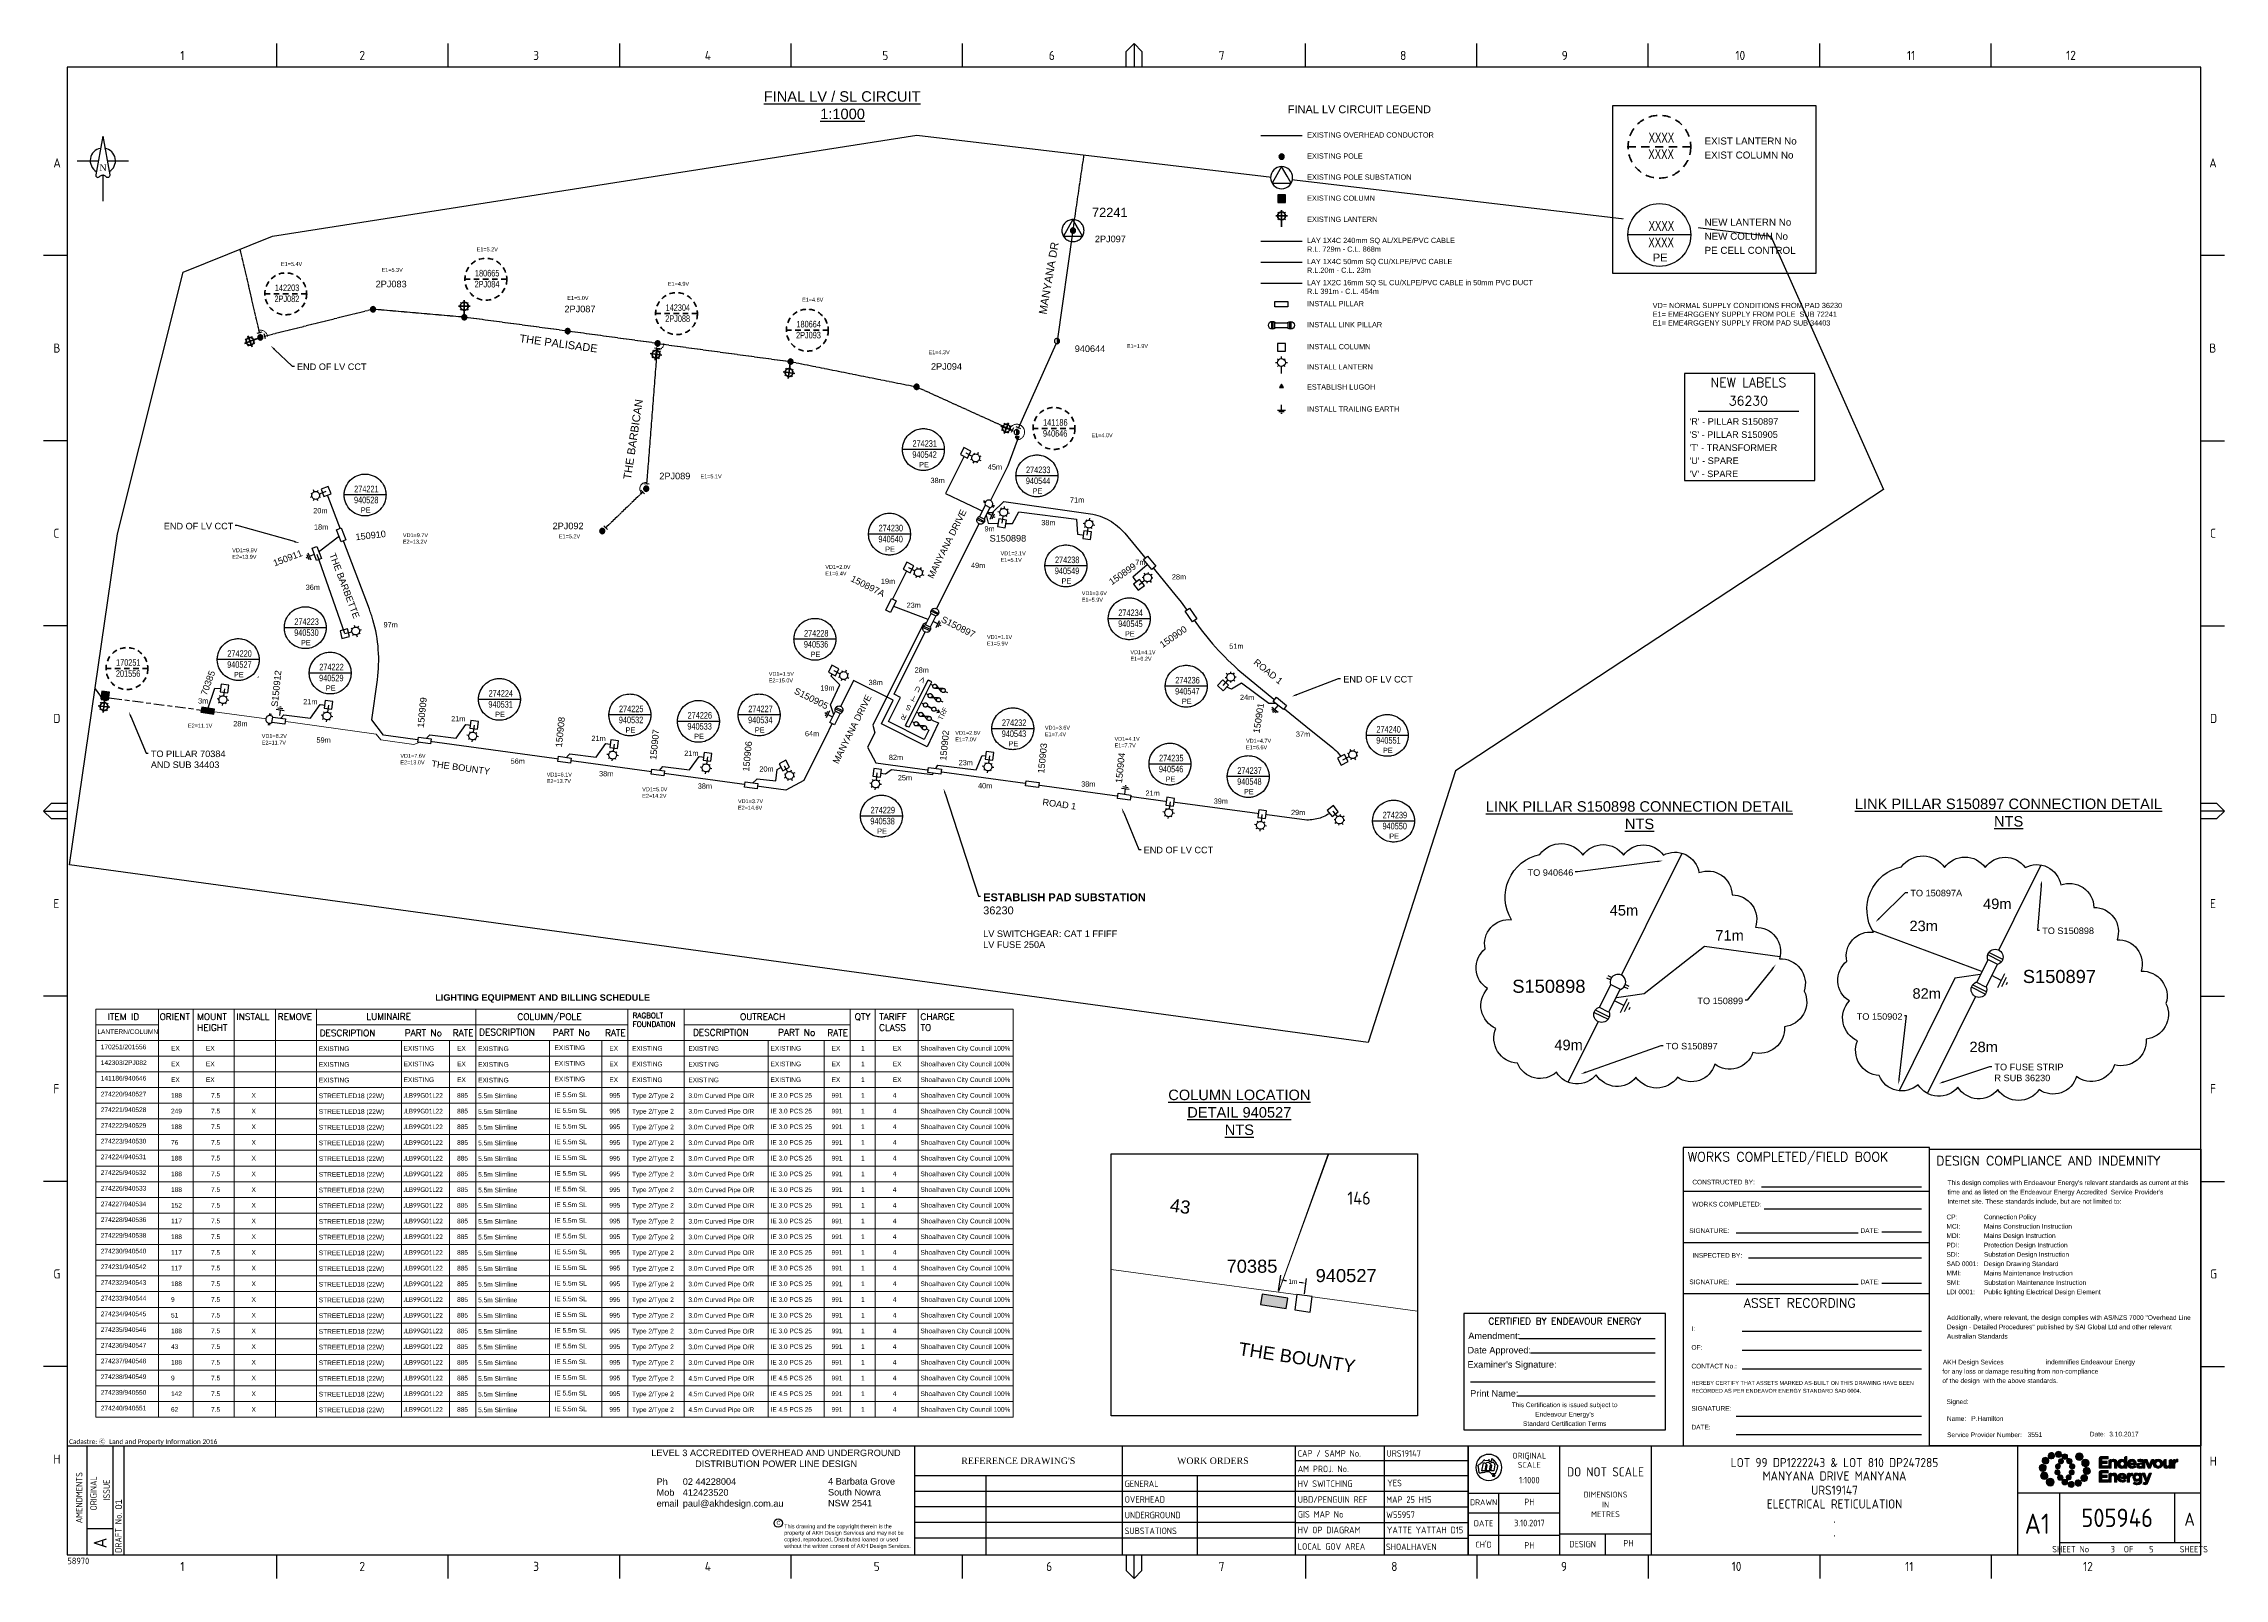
# Paper-space layout 'Retic3' of a CAD drawing. Header units: metres, sheet in millimetres. Extents: x -21 to 813, y -3 to 583.
# The model-space entities are those that its viewports show. They can reach past a viewport. Long polylines and large blocks are cut down to what shows.
import ezdxf
from ezdxf import colors
from ezdxf.entities.mleader import LeaderData, LeaderLine
from ezdxf.enums import TextEntityAlignment as Align
from ezdxf.math import Vec2, Vec3

# ---------------------------------------------------------------- set-up
doc = ezdxf.new("R2010")
doc.units = ezdxf.units.M
for name, pattern in [('Cable Exist OH', [1, 1, 0]), ('Cable Exist UG', [8.2, 4, -1.2, 1.8, -1.2]), ('Dash', [5, 3, -2]), ('IE Trench LV', [6.5, 5, -1.5])]:
    doc.linetypes.add(name, pattern=pattern)
doc.layers.get('0').update_dxf_attribs({"color": 6})
for name, color, linetype in [('_User Dimensions', 7, 'Continuous'), ('_User Miscellaneous1', 7, 'Continuous'), ('_User Miscellaneous2', 7, 'Continuous'), ('Equip_LV_NEW', 2, 'Continuous'), ('Equip_SP_HV_NEW', 2, 'Continuous'), ('Equip_SP_SL_EXT', 7, 'Continuous'), ('Equip_SP_SL_NEW', 2, 'Continuous'), ('Mains_LV_EXT', 7, 'Continuous'), ('Mains_LV_NEW_Hardwired', 2, 'Continuous'), ('Mains_LV_NEW_T84', 2, 'Continuous'), ('Mains_LV_New_T94', 2, 'Continuous'), ('Notes', 7, 'Continuous'), ('Notes_LV_MISC', 7, 'Continuous'), ('Notes_SL_MISC', 7, 'Continuous'), ('Notes_SP_MISC', 7, 'Continuous'), ('Notes_SP_NEW', 2, 'Continuous'), ('Panels_LV_SL_NEW', 2, 'Continuous'), ('Sub_LV_EXT', 7, 'Continuous'), ('Sub_LV_NEW', 2, 'Continuous'), ('Sub_SP_TR_HV_LV_EXT', 7, 'Continuous'), ('SupportsOH_SP_TR_HV_LV_SL_EXT', 7, 'Continuous'), ('SupportsOH_SP_TR_HV_LV_SL_MOD', 3, 'Continuous'), ('SupportsOH_SP_TR_HV_LV_SL_NEW', 2, 'Continuous'), ('SupportsUG_SP_EXT', 7, 'Continuous'), ('SupportsUG_SP_LV_EXT', 7, 'Continuous'), ('SupportsUG_SP_LV_SL_EXT', 7, 'Continuous'), ('SupportsUG_SP_LV_SL_NEW', 2, 'Continuous')]:
    doc.layers.add(name, color=color, linetype=linetype)
doc.layers.add('Cadastre Developer_SP_NEW', color=2, linetype='Continuous', lineweight=5)
doc.layers.add('Cadastre Land Parcels_SP_EXT', color=9, linetype='Continuous', lineweight=5)
doc.layers.add('Viewports', color=6, linetype='Continuous', plot=False)
doc.styles.add('COLUMN_LABEL', font='arial.ttf')
doc.styles.add('Elec', font='romand__.ttf')
doc.styles.add('iecARIAL', font='arial.ttf', dxfattribs={"height": 2})
doc.styles.add('iecISOCP', font='isocp.shx')
doc.styles.add('iecNAME', font='times.ttf')
doc.styles.add('iecTimesNewRoman', font='times.ttf')
doc.styles.add('IESYMBOL1', font='isocp.shx')
doc.styles.add('LotNum', font='isocp.shx', dxfattribs={"height": 1.8})
doc.styles.add('POLE_LABEL', font='arial.ttf')
doc.styles.add('RoadName', font='arial.ttf', dxfattribs={"height": 2.5})
doc.styles.add('SL_LABEL', font='arial.ttf')
doc.styles.get("Standard").update_dxf_attribs({"font": 'arial.ttf'})
doc.linetypes.add('Cable 5', pattern='A,10,-1,["o",Standard,S=2,R=0,X=-1,Y=-0.7],-1e-05,["o",Standard,S=2,R=0,X=-0.2,Y=-0.7],-1.2', length=12.20001)
doc.linetypes.add('Cable New UG', pattern='A,7,-0.25,["x",Standard,S=2,R=0,X=0.2,Y=-0.8],-2.1', length=9.35)
doc.linetypes.add('IE Trench HV', pattern='A,7,-0.2,["/",Standard,S=3,R=0,X=0.6,Y=-1.4],-2.5', length=9.7)
doc.linetypes.add('IECLCABD1', pattern='A,5.25,-0.1,["o",Standard,S=2,R=0,X=1.5,Y=-0.7],-4', length=9.35)
doc.linetypes.add('IECLCABS2', pattern='A,7,-3,["//",Standard,S=1.5,R=0,X=-2.54,Y=-0.8],-0.001', length=10.001)
doc.dimstyles.get("Standard").update_dxf_attribs({"dimtxt": 0.18, "dimasz": 0.18, "dimexe": 0.18, "dimexo": 0.0625, "dimgap": 0.09, "dimtad": 0, "dimtih": 1, "dimtoh": 1, "dimdec": 4, "dimzin": 0, "dimdsep": 46, "dimtxsty": 'Standard', "dimcen": 0.09, "dimadec": 0, "dimazin": 0, "dimtfac": 1, "dimtdec": 4, "dimtofl": 0, "dimtmove": 0, "dimatfit": 3, "dimfxl": 1, "dimtolj": 1, "dimtzin": 0, "dimarcsym": 0})

# ---------------------------------------------------------------- blocks, each defined once
blk = doc.blocks.new('NorthPnt 11(NP11)')
for p, q in [((-19.7, 0), (-3.5, 0)), ((-0.1, -10.9), (-0.1, -30.8)), ((3.3, 0), (19.7, 0))]:
    blk.add_line(p, q)
for points in [[(-0.1, 18.8), (-5.4, -10.7, 0.877048), (-2.3, -11.9, -0.1543), (-0.1, -10.9, 0.090511)], [(-0.1, 18.8), (5.3, -10.7, -0.877048), (2.1, -11.9, 0.1543), (-0.1, -10.9, -0.090511)]]:
    blk.add_lwpolyline(points, format="xyb")
for start, end in [(100.5988, 238.8643), (300.0994, 80.4374)]:
    blk.add_arc((0, 0), 9.64, start, end)
at = {"color": 7, "style": 'iecNAME'}
blk.add_text('N', height=5.02, dxfattribs=at).set_placement((-2.6, -7.8))
blk = doc.blocks.new('A$C30A46249')
at = {"color": 7, "lineweight": -3, "insert": (6.92, 4.97), "char_height": 1.79, "attachment_point": 7, "line_spacing_factor": 1.2}
blk.add_mtext('{\\fCalibri|b0|i0|c0|p34;\\C256;Cadastre: \\fMS Gothic|b0|i0|c128|p49;\\C250;\\c2236962;Ⓒ\\fMS Gothic|b0|i0|c0|p49; \\fCalibri|b0|i0|c0|p34;\\C256;Land and Property Information 2016}', dxfattribs=at)
blk = doc.blocks.new('EE_LOGO')
h = blk.add_hatch(color=7)
edge = h.paths.add_edge_path()
edge.add_spline(control_points=[(-25.34, 1.94), (-26.08, 1.98), (-26.72, 1.41), (-26.77, 0.66), (-26.81, -0.09), (-26.24, -0.72), (-25.49, -0.77), (-24.74, -0.81), (-24.1, -0.24), (-24.06, 0.51), (-24.02, 1.25), (-24.59, 1.89), (-25.34, 1.94)], knot_values=[0, 0, 0, 0, 1, 1, 1, 2, 2, 2, 3, 3, 3, 4, 4, 4, 4], degree=3, periodic=0)
h = blk.add_hatch(color=7)
edge = h.paths.add_edge_path()
edge.add_spline(control_points=[(-23.73, 4.46), (-24.34, 4.81), (-25.13, 4.61), (-25.49, 3.99), (-25.85, 3.38), (-25.64, 2.59), (-25.03, 2.23), (-24.41, 1.87), (-23.63, 2.08), (-23.27, 2.69), (-22.91, 3.31), (-23.12, 4.1), (-23.73, 4.46)], knot_values=[0, 0, 0, 0, 1, 1, 1, 2, 2, 2, 3, 3, 3, 4, 4, 4, 4], degree=3, periodic=0)
h = blk.add_hatch(color=7)
edge = h.paths.add_edge_path()
edge.add_spline(control_points=[(-21.12, 5.87), (-21.48, 6.44), (-22.24, 6.61), (-22.81, 6.24), (-23.37, 5.88), (-23.54, 5.12), (-23.17, 4.55), (-22.81, 3.98), (-22.05, 3.82), (-21.48, 4.19), (-20.92, 4.55), (-20.75, 5.31), (-21.12, 5.87)], knot_values=[0, 0, 0, 0, 1, 1, 1, 2, 2, 2, 3, 3, 3, 4, 4, 4, 4], degree=3, periodic=0)
h = blk.add_hatch(color=7)
edge = h.paths.add_edge_path()
edge.add_spline(control_points=[(-19.43, 2.06), (-19.94, 2.17), (-20.44, 1.84), (-20.55, 1.33), (-20.66, 0.82), (-20.34, 0.32), (-19.83, 0.21), (-19.32, 0.1), (-18.81, 0.42), (-18.71, 0.93), (-18.59, 1.44), (-18.92, 1.95), (-19.43, 2.06)], knot_values=[0, 0, 0, 0, 1, 1, 1, 2, 2, 2, 3, 3, 3, 4, 4, 4, 4], degree=3, periodic=0)
h = blk.add_hatch(color=7)
edge = h.paths.add_edge_path()
edge.add_spline(control_points=[(-18.27, 5.87), (-18.34, 6.5), (-18.91, 6.97), (-19.54, 6.9), (-20.18, 6.84), (-20.65, 6.27), (-20.58, 5.63), (-20.52, 4.99), (-19.95, 4.53), (-19.31, 4.59), (-18.67, 4.66), (-18.21, 5.23), (-18.27, 5.87)], knot_values=[0, 0, 0, 0, 1, 1, 1, 2, 2, 2, 3, 3, 3, 4, 4, 4, 4], degree=3, periodic=0)
h = blk.add_hatch(color=7)
edge = h.paths.add_edge_path()
edge.add_spline(control_points=[(-15.91, 4.86), (-15.91, 4.26), (-16.4, 3.77), (-17, 3.77), (-17.6, 3.77), (-18.08, 4.26), (-18.08, 4.86), (-18.08, 5.46), (-17.6, 5.95), (-17, 5.95), (-16.4, 5.95), (-15.91, 5.46), (-15.91, 4.86)], knot_values=[0, 0, 0, 0, 1, 1, 1, 2, 2, 2, 3, 3, 3, 4, 4, 4, 4], degree=3, periodic=0)
edge = h.paths.add_edge_path()
edge.add_spline(control_points=[(-18.29, 3.97), (-18.8, 4.08), (-19.3, 3.76), (-19.41, 3.25), (-19.52, 2.74), (-19.2, 2.23), (-18.69, 2.12), (-18.18, 2.01), (-17.67, 2.33), (-17.56, 2.84), (-17.45, 3.35), (-17.78, 3.86), (-18.29, 3.97)], knot_values=[0, 0, 0, 0, 1, 1, 1, 2, 2, 2, 3, 3, 3, 4, 4, 4, 4], degree=3, periodic=0)
h = blk.add_hatch(color=7)
edge = h.paths.add_edge_path()
edge.add_spline(control_points=[(-14.59, 2.36), (-14.16, 2.75), (-14.12, 3.41), (-14.51, 3.84), (-14.89, 4.27), (-15.55, 4.31), (-15.99, 3.93), (-16.42, 3.54), (-16.46, 2.88), (-16.07, 2.45), (-15.69, 2.01), (-15.02, 1.98), (-14.59, 2.36)], knot_values=[0, 0, 0, 0, 1, 1, 1, 2, 2, 2, 3, 3, 3, 4, 4, 4, 4], degree=3, periodic=0)
edge = h.paths.add_edge_path()
edge.add_spline(control_points=[(-15.91, 4.86), (-15.91, 4.26), (-16.4, 3.77), (-17, 3.77), (-17.6, 3.77), (-18.08, 4.26), (-18.08, 4.86), (-18.08, 5.46), (-17.6, 5.95), (-17, 5.95), (-16.4, 5.95), (-15.91, 5.46), (-15.91, 4.86)], knot_values=[0, 0, 0, 0, 1, 1, 1, 2, 2, 2, 3, 3, 3, 4, 4, 4, 4], degree=3, periodic=0)
h = blk.add_hatch(color=7)
edge = h.paths.add_edge_path()
edge.add_spline(control_points=[(-15.91, 4.86), (-15.91, 4.26), (-16.4, 3.77), (-17, 3.77), (-17.6, 3.77), (-18.08, 4.26), (-18.08, 4.86), (-18.08, 5.46), (-17.6, 5.95), (-17, 5.95), (-16.4, 5.95), (-15.91, 5.46), (-15.91, 4.86)], knot_values=[0, 0, 0, 0, 1, 1, 1, 2, 2, 2, 3, 3, 3, 4, 4, 4, 4], degree=3, periodic=0)
edge = h.paths.add_edge_path(flags=16)
edge.add_spline(control_points=[(-15.91, 4.86), (-15.91, 4.26), (-16.4, 3.77), (-17, 3.77), (-17.6, 3.77), (-18.08, 4.26), (-18.08, 4.86), (-18.08, 5.46), (-17.6, 5.95), (-17, 5.95), (-16.4, 5.95), (-15.91, 5.46), (-15.91, 4.86)], knot_values=[0, 0, 0, 0, 1, 1, 1, 2, 2, 2, 3, 3, 3, 4, 4, 4, 4], degree=3, periodic=0)
h = blk.add_hatch(color=7)
edge = h.paths.add_edge_path()
edge.add_spline(control_points=[(-13.94, 0.18), (-13.41, 0.32), (-13.09, 0.87), (-13.23, 1.4), (-13.37, 1.93), (-13.92, 2.25), (-14.45, 2.11), (-14.98, 1.97), (-15.3, 1.42), (-15.16, 0.89), (-15.02, 0.36), (-14.47, 0.04), (-13.94, 0.18)], knot_values=[0, 0, 0, 0, 1, 1, 1, 2, 2, 2, 3, 3, 3, 4, 4, 4, 4], degree=3, periodic=0)
h = blk.add_hatch(color=7)
edge = h.paths.add_edge_path()
edge.add_spline(control_points=[(-9.93, 4.86), (-9.93, 4.03), (-10.61, 3.35), (-11.44, 3.35), (-12.28, 3.35), (-12.95, 4.03), (-12.95, 4.86), (-12.95, 5.69), (-12.28, 6.37), (-11.44, 6.37), (-10.61, 6.37), (-9.93, 5.69), (-9.93, 4.86)], knot_values=[0, 0, 0, 0, 1, 1, 1, 2, 2, 2, 3, 3, 3, 4, 4, 4, 4], degree=3, periodic=0)
h = blk.add_hatch(color=7)
edge = h.paths.add_edge_path()
edge.add_spline(control_points=[(-8.55, 1.13), (-7.83, 1.45), (-7.5, 2.29), (-7.82, 3.01), (-8.14, 3.73), (-8.98, 4.06), (-9.7, 3.74), (-10.42, 3.42), (-10.75, 2.58), (-10.43, 1.86), (-10.11, 1.14), (-9.27, 0.81), (-8.55, 1.13)], knot_values=[0, 0, 0, 0, 1, 1, 1, 2, 2, 2, 3, 3, 3, 4, 4, 4, 4], degree=3, periodic=0)
h = blk.add_hatch(color=7)
edge = h.paths.add_edge_path()
edge.add_spline(control_points=[(-8.66, -1.92), (-7.91, -1.96), (-7.27, -1.39), (-7.23, -0.64), (-7.19, 0.1), (-7.76, 0.74), (-8.51, 0.78), (-9.25, 0.83), (-9.89, 0.26), (-9.94, -0.49), (-9.98, -1.24), (-9.41, -1.88), (-8.66, -1.92)], knot_values=[0, 0, 0, 0, 1, 1, 1, 2, 2, 2, 3, 3, 3, 4, 4, 4, 4], degree=3, periodic=0)
h = blk.add_hatch(color=7)
edge = h.paths.add_edge_path()
edge.add_spline(control_points=[(-3.85, 0.44), (-3.85, 0.44), (-3.85, 4.25), (-3.85, 4.3), (-3.85, 4.35), (-3.85, 4.86), (-3.29, 4.86), (-2.74, 4.86), (-0.49, 4.86), (-0.49, 4.86), (-0.49, 4.86), (-0.49, 4), (-0.49, 4), (-0.49, 4), (-2.89, 4), (-2.89, 4), (-2.89, 4), (-2.89, 3.1), (-2.89, 3.1), (-2.89, 3.1), (-0.8, 3.1), (-0.8, 3.1), (-0.8, 3.1), (-0.8, 2.23), (-0.8, 2.23), (-0.8, 2.23), (-2.89, 2.23), (-2.89, 2.23), (-2.89, 2.23), (-2.89, 1.31), (-2.89, 1.31), (-2.89, 1.31), (-0.49, 1.31), (-0.49, 1.31), (-0.49, 1.31), (-0.49, 0.44), (-0.49, 0.44), (-0.49, 0.44), (-3.85, 0.44), (-3.85, 0.44)], knot_values=[0, 0, 0, 0, 1, 1, 1, 2, 2, 2, 3, 3, 3, 4, 4, 4, 5, 5, 5, 6, 6, 6, 7, 7, 7, 8, 8, 8, 9, 9, 9, 10, 10, 10, 11, 11, 11, 12, 12, 12, 13, 13, 13, 13], degree=3, periodic=0)
h = blk.add_hatch(color=7)
edge = h.paths.add_edge_path()
edge.add_spline(control_points=[(1.94, 0.44), (1.94, 0.44), (1.94, 2.33), (1.94, 2.33), (1.94, 2.78), (1.73, 3.02), (1.36, 3.02), (1, 3.02), (0.76, 2.78), (0.76, 2.33), (0.76, 2.33), (0.76, 0.44), (0.76, 0.44), (0.76, 0.44), (-0.2, 0.44), (-0.2, 0.44), (-0.2, 0.44), (-0.2, 3.21), (-0.2, 3.27), (-0.2, 3.33), (-0.2, 3.82), (0.36, 3.82), (0.76, 3.82), (0.76, 3.82), (0.76, 3.82), (0.76, 3.82), (0.76, 3.35), (0.76, 3.35), (0.98, 3.63), (1.27, 3.89), (1.75, 3.89), (2.48, 3.89), (2.9, 3.41), (2.9, 2.63), (2.9, 2.63), (2.9, 0.44), (2.9, 0.44), (2.9, 0.44), (1.94, 0.44), (1.94, 0.44)], knot_values=[0, 0, 0, 0, 1, 1, 1, 2, 2, 2, 3, 3, 3, 4, 4, 4, 5, 5, 5, 6, 6, 6, 7, 7, 7, 8, 8, 8, 9, 9, 9, 10, 10, 10, 11, 11, 11, 12, 12, 12, 13, 13, 13, 13], degree=3, periodic=0)
h = blk.add_hatch(color=7)
edge = h.paths.add_edge_path(flags=16)
edge.add_spline(control_points=[(5.8, 2.13), (5.8, 2.69), (5.43, 3.07), (4.98, 3.07), (4.53, 3.07), (4.15, 2.7), (4.15, 2.13), (4.15, 2.13), (4.15, 2.12), (4.15, 2.12), (4.15, 1.56), (4.53, 1.19), (4.98, 1.19), (5.43, 1.19), (5.8, 1.56), (5.8, 2.12), (5.8, 2.12), (5.8, 2.13), (5.8, 2.13)], knot_values=[0, 0, 0, 0, 1, 1, 1, 2, 2, 2, 3, 3, 3, 4, 4, 4, 5, 5, 5, 6, 6, 6, 6], degree=3, periodic=0)
edge = h.paths.add_edge_path()
edge.add_spline(control_points=[(5.79, 0.44), (5.79, 0.44), (5.79, 0.92), (5.79, 0.92), (5.55, 0.6), (5.23, 0.37), (4.73, 0.37), (3.94, 0.37), (3.19, 0.99), (3.19, 2.12), (3.19, 2.12), (3.19, 2.13), (3.19, 2.13), (3.19, 3.26), (3.93, 3.88), (4.73, 3.88), (5.24, 3.88), (5.56, 3.65), (5.79, 3.38), (5.79, 3.38), (5.79, 4.27), (5.79, 4.3), (5.79, 4.34), (5.79, 4.86), (6.34, 4.86), (6.73, 4.86), (6.75, 4.86), (6.75, 4.86), (6.75, 4.86), (6.75, 0.44), (6.75, 0.44), (6.75, 0.44), (5.79, 0.44), (5.79, 0.44)], knot_values=[0, 0, 0, 0, 1, 1, 1, 2, 2, 2, 3, 3, 3, 4, 4, 4, 5, 5, 5, 6, 6, 6, 7, 7, 7, 8, 8, 8, 9, 9, 9, 10, 10, 10, 11, 11, 11, 11], degree=3, periodic=0)
h = blk.add_hatch(color=7)
edge = h.paths.add_edge_path()
edge.add_spline(control_points=[(8.69, 3.89), (7.7, 3.89), (7.01, 3.09), (7.01, 2.13), (7.01, 2.13), (7.01, 2.12), (7.01, 2.12), (7.01, 1.08), (7.77, 0.37), (8.78, 0.37), (9.39, 0.37), (9.85, 0.61), (10.16, 1), (10.16, 1), (9.62, 1.48), (9.62, 1.48), (9.35, 1.24), (9.12, 1.14), (8.79, 1.14), (8.33, 1.13), (8, 1.49), (7.95, 1.86), (7.91, 2.18), (7.93, 2.29), (7.95, 2.43), (8.02, 2.85), (8.29, 3.12), (8.69, 3.12), (9.09, 3.12), (9.34, 2.83), (9.4, 2.4), (9.4, 2.4), (8.14, 2.4), (8.14, 2.4), (8.14, 2.4), (8.12, 1.8), (8.64, 1.8), (9.17, 1.8), (10.32, 1.8), (10.32, 1.8), (10.33, 1.89), (10.34, 1.95), (10.34, 2.04), (10.34, 2.04), (10.34, 2.05), (10.34, 2.05), (10.34, 3.01), (9.82, 3.89), (8.69, 3.89)], knot_values=[0, 0, 0, 0, 1, 1, 1, 2, 2, 2, 3, 3, 3, 4, 4, 4, 5, 5, 5, 6, 6, 6, 7, 7, 7, 8, 8, 8, 9, 9, 9, 10, 10, 10, 11, 11, 11, 12, 12, 12, 13, 13, 13, 14, 14, 14, 15, 15, 15, 16, 16, 16, 16], degree=3, periodic=0)
h = blk.add_hatch(color=7)
edge = h.paths.add_edge_path(flags=16)
edge.add_spline(control_points=[(12.69, 1.8), (12.53, 1.88), (12.31, 1.93), (12.08, 1.93), (11.67, 1.93), (11.42, 1.77), (11.42, 1.46), (11.42, 1.46), (11.42, 1.45), (11.42, 1.45), (11.42, 1.19), (11.63, 1.04), (11.94, 1.04), (12.39, 1.04), (12.69, 1.29), (12.69, 1.63), (12.69, 1.63), (12.69, 1.8), (12.69, 1.8)], knot_values=[0, 0, 0, 0, 1, 1, 1, 2, 2, 2, 3, 3, 3, 4, 4, 4, 5, 5, 5, 6, 6, 6, 6], degree=3, periodic=0)
edge = h.paths.add_edge_path()
edge.add_spline(control_points=[(12.67, 0.44), (12.67, 0.44), (12.67, 0.81), (12.67, 0.81), (12.44, 0.55), (12.12, 0.38), (11.65, 0.38), (11.01, 0.38), (10.49, 0.74), (10.49, 1.41), (10.49, 1.41), (10.49, 1.42), (10.49, 1.42), (10.49, 2.16), (11.05, 2.5), (11.85, 2.5), (12.19, 2.5), (12.44, 2.45), (12.68, 2.37), (12.68, 2.37), (12.68, 2.42), (12.68, 2.42), (12.68, 2.82), (12.43, 3.07), (11.95, 3.07), (11.59, 3.07), (11.33, 3), (11.02, 2.89), (11.02, 2.89), (10.78, 3.62), (10.78, 3.62), (11.15, 3.78), (11.52, 3.89), (12.09, 3.89), (13.14, 3.89), (13.6, 3.35), (13.6, 2.43), (13.6, 2.43), (13.6, 0.44), (13.6, 0.44), (13.6, 0.44), (12.67, 0.44), (12.67, 0.44)], knot_values=[0, 0, 0, 0, 1, 1, 1, 2, 2, 2, 3, 3, 3, 4, 4, 4, 5, 5, 5, 6, 6, 6, 7, 7, 7, 8, 8, 8, 9, 9, 9, 10, 10, 10, 11, 11, 11, 12, 12, 12, 13, 13, 13, 14, 14, 14, 14], degree=3, periodic=0)
h = blk.add_hatch(color=7)
edge = h.paths.add_edge_path()
edge.add_spline(control_points=[(15.71, 0.44), (15.71, 0.44), (14.84, 0.44), (14.84, 0.44), (14.84, 0.44), (13.51, 3.83), (13.51, 3.83), (13.51, 3.83), (14.53, 3.83), (14.53, 3.83), (14.53, 3.83), (15.28, 1.58), (15.28, 1.58), (15.28, 1.58), (15.86, 3.3), (15.86, 3.3), (15.86, 3.3), (16.02, 3.83), (16.4, 3.83), (16.78, 3.83), (17.04, 3.83), (17.04, 3.83), (17.04, 3.83), (15.71, 0.44), (15.71, 0.44)], knot_values=[0, 0, 0, 0, 1, 1, 1, 2, 2, 2, 3, 3, 3, 4, 4, 4, 5, 5, 5, 6, 6, 6, 7, 7, 7, 8, 8, 8, 8], degree=3, periodic=0)
h = blk.add_hatch(color=7)
edge = h.paths.add_edge_path(flags=16)
edge.add_spline(control_points=[(19.52, 2.16), (19.52, 2.66), (19.16, 3.09), (18.63, 3.09), (18.08, 3.09), (17.75, 2.67), (17.75, 2.17), (17.75, 2.17), (17.75, 2.16), (17.75, 2.16), (17.75, 1.66), (18.11, 1.22), (18.64, 1.22), (19.19, 1.22), (19.52, 1.65), (19.52, 2.15), (19.52, 2.15), (19.52, 2.16), (19.52, 2.16)], knot_values=[0, 0, 0, 0, 1, 1, 1, 2, 2, 2, 3, 3, 3, 4, 4, 4, 5, 5, 5, 6, 6, 6, 6], degree=3, periodic=0)
edge = h.paths.add_edge_path()
edge.add_spline(control_points=[(18.63, 0.4), (17.58, 0.4), (16.8, 1.17), (16.8, 2.15), (16.8, 2.15), (16.8, 2.16), (16.8, 2.16), (16.8, 3.13), (17.59, 3.92), (18.64, 3.92), (19.69, 3.92), (20.46, 3.14), (20.46, 2.17), (20.46, 2.17), (20.46, 2.16), (20.46, 2.16), (20.46, 1.19), (19.68, 0.4), (18.63, 0.4)], knot_values=[0, 0, 0, 0, 1, 1, 1, 2, 2, 2, 3, 3, 3, 4, 4, 4, 5, 5, 5, 6, 6, 6, 6], degree=3, periodic=0)
h = blk.add_hatch(color=7)
edge = h.paths.add_edge_path()
edge.add_spline(control_points=[(22.86, 0.44), (22.86, 0.44), (22.86, 0.92), (22.86, 0.92), (22.64, 0.64), (22.36, 0.38), (21.87, 0.38), (21.15, 0.38), (20.72, 0.86), (20.72, 1.63), (20.72, 1.63), (20.72, 3.22), (20.72, 3.27), (20.72, 3.32), (20.72, 3.82), (21.28, 3.82), (21.68, 3.82), (21.68, 3.82), (21.68, 3.82), (21.68, 3.82), (21.68, 1.94), (21.68, 1.94), (21.68, 1.48), (21.9, 1.25), (22.26, 1.25), (22.63, 1.25), (22.86, 1.48), (22.86, 1.94), (22.86, 1.94), (22.86, 3.2), (22.86, 3.27), (22.86, 3.34), (22.87, 3.82), (23.42, 3.82), (23.82, 3.82), (23.82, 3.82), (23.82, 3.82), (23.82, 3.82), (23.82, 0.44), (23.82, 0.44), (23.82, 0.44), (22.86, 0.44), (22.86, 0.44)], knot_values=[0, 0, 0, 0, 1, 1, 1, 2, 2, 2, 3, 3, 3, 4, 4, 4, 5, 5, 5, 6, 6, 6, 7, 7, 7, 8, 8, 8, 9, 9, 9, 10, 10, 10, 11, 11, 11, 12, 12, 12, 13, 13, 13, 14, 14, 14, 14], degree=3, periodic=0)
h = blk.add_hatch(color=7)
edge = h.paths.add_edge_path()
edge.add_spline(control_points=[(26.09, 2.88), (25.46, 2.88), (25.06, 2.5), (25.06, 1.69), (25.06, 1.69), (25.06, 0.44), (25.06, 0.44), (25.06, 0.44), (24.1, 0.44), (24.1, 0.44), (24.1, 0.44), (24.1, 3.24), (24.1, 3.27), (24.1, 3.3), (24.1, 3.83), (24.66, 3.83), (25.22, 3.83), (25.06, 3.83), (25.06, 3.83), (25.06, 3.83), (25.06, 3.14), (25.06, 3.14), (25.26, 3.61), (25.58, 3.91), (26.14, 3.89), (26.14, 3.89), (26.14, 2.88), (26.14, 2.88), (26.14, 2.88), (26.09, 2.88), (26.09, 2.88)], knot_values=[0, 0, 0, 0, 1, 1, 1, 2, 2, 2, 3, 3, 3, 4, 4, 4, 5, 5, 5, 6, 6, 6, 7, 7, 7, 8, 8, 8, 9, 9, 9, 10, 10, 10, 10], degree=3, periodic=0)
h = blk.add_hatch(color=7)
edge = h.paths.add_edge_path()
edge.add_spline(control_points=[(-25.45, -1.11), (-26.17, -1.43), (-26.5, -2.27), (-26.18, -2.99), (-25.86, -3.71), (-25.02, -4.04), (-24.3, -3.72), (-23.58, -3.4), (-23.25, -2.56), (-23.57, -1.84), (-23.88, -1.12), (-24.72, -0.79), (-25.45, -1.11)], knot_values=[0, 0, 0, 0, 1, 1, 1, 2, 2, 2, 3, 3, 3, 4, 4, 4, 4], degree=3, periodic=0)
h = blk.add_hatch(color=7)
edge = h.paths.add_edge_path()
edge.add_spline(control_points=[(-24.06, -4.84), (-24.06, -4.01), (-23.39, -3.33), (-22.55, -3.33), (-21.72, -3.33), (-21.04, -4.01), (-21.04, -4.84), (-21.04, -5.68), (-21.72, -6.35), (-22.55, -6.35), (-23.39, -6.35), (-24.06, -5.68), (-24.06, -4.84)], knot_values=[0, 0, 0, 0, 1, 1, 1, 2, 2, 2, 3, 3, 3, 4, 4, 4, 4], degree=3, periodic=0)
h = blk.add_hatch(color=7)
edge = h.paths.add_edge_path()
edge.add_spline(control_points=[(-20.06, -0.16), (-20.59, -0.3), (-20.9, -0.85), (-20.76, -1.38), (-20.63, -1.91), (-20.08, -2.23), (-19.55, -2.09), (-19.02, -1.95), (-18.7, -1.4), (-18.84, -0.87), (-18.98, -0.34), (-19.52, -0.02), (-20.06, -0.16)], knot_values=[0, 0, 0, 0, 1, 1, 1, 2, 2, 2, 3, 3, 3, 4, 4, 4, 4], degree=3, periodic=0)
h = blk.add_hatch(color=7)
edge = h.paths.add_edge_path()
edge.add_spline(control_points=[(-19.41, -2.34), (-19.84, -2.73), (-19.88, -3.39), (-19.49, -3.82), (-19.1, -4.26), (-18.44, -4.29), (-18.01, -3.91), (-17.58, -3.52), (-17.54, -2.86), (-17.93, -2.43), (-18.31, -2), (-18.97, -1.96), (-19.41, -2.34)], knot_values=[0, 0, 0, 0, 1, 1, 1, 2, 2, 2, 3, 3, 3, 4, 4, 4, 4], degree=3, periodic=0)
h = blk.add_hatch(color=7)
edge = h.paths.add_edge_path()
edge.add_spline(control_points=[(-18.08, -4.84), (-18.08, -4.24), (-17.6, -3.76), (-17, -3.76), (-16.4, -3.76), (-15.91, -4.24), (-15.91, -4.84), (-15.91, -5.44), (-16.4, -5.93), (-17, -5.93), (-17.6, -5.93), (-18.08, -5.44), (-18.08, -4.84)], knot_values=[0, 0, 0, 0, 1, 1, 1, 2, 2, 2, 3, 3, 3, 4, 4, 4, 4], degree=3, periodic=0)
h = blk.add_hatch(color=7)
edge = h.paths.add_edge_path()
edge.add_spline(control_points=[(-15.71, -3.95), (-15.2, -4.06), (-14.69, -3.74), (-14.58, -3.23), (-14.47, -2.72), (-14.8, -2.21), (-15.31, -2.1), (-15.82, -1.99), (-16.32, -2.32), (-16.43, -2.83), (-16.54, -3.34), (-16.22, -3.84), (-15.71, -3.95)], knot_values=[0, 0, 0, 0, 1, 1, 1, 2, 2, 2, 3, 3, 3, 4, 4, 4, 4], degree=3, periodic=0)
h = blk.add_hatch(color=7)
edge = h.paths.add_edge_path()
edge.add_spline(control_points=[(-15.72, -5.85), (-15.66, -6.49), (-15.09, -6.95), (-14.45, -6.89), (-13.81, -6.82), (-13.35, -6.25), (-13.41, -5.62), (-13.48, -4.98), (-14.05, -4.51), (-14.68, -4.58), (-15.33, -4.64), (-15.79, -5.21), (-15.72, -5.85)], knot_values=[0, 0, 0, 0, 1, 1, 1, 2, 2, 2, 3, 3, 3, 4, 4, 4, 4], degree=3, periodic=0)
h = blk.add_hatch(color=7)
edge = h.paths.add_edge_path()
edge.add_spline(control_points=[(-14.57, -2.04), (-14.06, -2.15), (-13.55, -1.83), (-13.44, -1.32), (-13.33, -0.81), (-13.66, -0.3), (-14.17, -0.19), (-14.68, -0.08), (-15.18, -0.4), (-15.29, -0.92), (-15.4, -1.43), (-15.08, -1.93), (-14.57, -2.04)], knot_values=[0, 0, 0, 0, 1, 1, 1, 2, 2, 2, 3, 3, 3, 4, 4, 4, 4], degree=3, periodic=0)
h = blk.add_hatch(color=7)
edge = h.paths.add_edge_path()
edge.add_spline(control_points=[(-12.88, -5.86), (-12.52, -6.43), (-11.76, -6.59), (-11.19, -6.23), (-10.62, -5.86), (-10.46, -5.1), (-10.82, -4.53), (-11.19, -3.97), (-11.95, -3.8), (-12.51, -4.17), (-13.08, -4.53), (-13.25, -5.29), (-12.88, -5.86)], knot_values=[0, 0, 0, 0, 1, 1, 1, 2, 2, 2, 3, 3, 3, 4, 4, 4, 4], degree=3, periodic=0)
h = blk.add_hatch(color=7)
edge = h.paths.add_edge_path()
edge.add_spline(control_points=[(-10.27, -4.44), (-9.65, -4.79), (-8.86, -4.59), (-8.51, -3.97), (-8.15, -3.36), (-8.36, -2.57), (-8.97, -2.22), (-9.58, -1.86), (-10.37, -2.06), (-10.73, -2.68), (-11.09, -3.29), (-10.88, -4.08), (-10.27, -4.44)], knot_values=[0, 0, 0, 0, 1, 1, 1, 2, 2, 2, 3, 3, 3, 4, 4, 4, 4], degree=3, periodic=0)
h = blk.add_hatch(color=7)
edge = h.paths.add_edge_path()
edge.add_spline(control_points=[(-3.85, -4.84), (-3.85, -4.84), (-3.85, -1.03), (-3.85, -0.98), (-3.85, -0.94), (-3.85, -0.42), (-3.29, -0.42), (-2.74, -0.42), (-0.49, -0.42), (-0.49, -0.42), (-0.49, -0.42), (-0.49, -1.29), (-0.49, -1.29), (-0.49, -1.29), (-2.89, -1.29), (-2.89, -1.29), (-2.89, -1.29), (-2.89, -2.19), (-2.89, -2.19), (-2.89, -2.19), (-0.8, -2.19), (-0.8, -2.19), (-0.8, -2.19), (-0.8, -3.05), (-0.8, -3.05), (-0.8, -3.05), (-2.89, -3.05), (-2.89, -3.05), (-2.89, -3.05), (-2.89, -3.98), (-2.89, -3.98), (-2.89, -3.98), (-0.49, -3.98), (-0.49, -3.98), (-0.49, -3.98), (-0.49, -4.84), (-0.49, -4.84), (-0.49, -4.84), (-3.85, -4.84), (-3.85, -4.84)], knot_values=[0, 0, 0, 0, 1, 1, 1, 2, 2, 2, 3, 3, 3, 4, 4, 4, 5, 5, 5, 6, 6, 6, 7, 7, 7, 8, 8, 8, 9, 9, 9, 10, 10, 10, 11, 11, 11, 12, 12, 12, 13, 13, 13, 13], degree=3, periodic=0)
h = blk.add_hatch(color=7)
edge = h.paths.add_edge_path()
edge.add_spline(control_points=[(1.94, -4.84), (1.94, -4.84), (1.94, -2.96), (1.94, -2.96), (1.94, -2.5), (1.73, -2.27), (1.36, -2.27), (1, -2.27), (0.76, -2.5), (0.76, -2.96), (0.76, -2.96), (0.76, -4.84), (0.76, -4.84), (0.76, -4.84), (-0.2, -4.84), (-0.2, -4.84), (-0.2, -4.84), (-0.2, -2.07), (-0.2, -2.01), (-0.2, -1.96), (-0.2, -1.46), (0.36, -1.46), (0.76, -1.46), (0.76, -1.46), (0.76, -1.46), (0.76, -1.46), (0.76, -1.94), (0.76, -1.94), (0.98, -1.65), (1.27, -1.4), (1.75, -1.4), (2.48, -1.4), (2.9, -1.88), (2.9, -2.65), (2.9, -2.65), (2.9, -4.84), (2.9, -4.84), (2.9, -4.84), (1.94, -4.84), (1.94, -4.84)], knot_values=[0, 0, 0, 0, 1, 1, 1, 2, 2, 2, 3, 3, 3, 4, 4, 4, 5, 5, 5, 6, 6, 6, 7, 7, 7, 8, 8, 8, 9, 9, 9, 10, 10, 10, 11, 11, 11, 12, 12, 12, 13, 13, 13, 13], degree=3, periodic=0)
h = blk.add_hatch(color=7)
edge = h.paths.add_edge_path()
edge.add_spline(control_points=[(4.87, -1.4), (3.88, -1.4), (3.19, -2.19), (3.19, -3.16), (3.19, -3.16), (3.19, -3.17), (3.19, -3.17), (3.19, -4.21), (3.94, -4.92), (4.96, -4.92), (5.57, -4.92), (6.03, -4.68), (6.34, -4.29), (6.34, -4.29), (5.79, -3.8), (5.79, -3.8), (5.53, -4.05), (5.29, -4.14), (4.97, -4.15), (4.51, -4.16), (4.18, -3.79), (4.13, -3.42), (4.09, -3.1), (4.11, -3), (4.13, -2.86), (4.2, -2.44), (4.47, -2.17), (4.87, -2.17), (5.27, -2.17), (5.52, -2.46), (5.58, -2.89), (5.58, -2.89), (4.32, -2.89), (4.32, -2.89), (4.32, -2.89), (4.29, -3.49), (4.82, -3.49), (5.35, -3.49), (6.5, -3.49), (6.5, -3.49), (6.51, -3.4), (6.51, -3.34), (6.51, -3.25), (6.51, -3.25), (6.51, -3.23), (6.51, -3.23), (6.51, -2.27), (6, -1.4), (4.87, -1.4)], knot_values=[0, 0, 0, 0, 1, 1, 1, 2, 2, 2, 3, 3, 3, 4, 4, 4, 5, 5, 5, 6, 6, 6, 7, 7, 7, 8, 8, 8, 9, 9, 9, 10, 10, 10, 11, 11, 11, 12, 12, 12, 13, 13, 13, 14, 14, 14, 15, 15, 15, 16, 16, 16, 16], degree=3, periodic=0)
h = blk.add_hatch(color=7)
edge = h.paths.add_edge_path()
edge.add_spline(control_points=[(8.77, -2.4), (8.13, -2.4), (7.74, -2.79), (7.74, -3.6), (7.74, -3.6), (7.74, -4.85), (7.74, -4.85), (7.74, -4.85), (6.78, -4.85), (6.78, -4.85), (6.78, -4.85), (6.78, -2.05), (6.78, -2.02), (6.78, -1.99), (6.77, -1.46), (7.33, -1.46), (7.74, -1.46), (7.74, -1.46), (7.74, -1.46), (7.74, -1.46), (7.74, -2.15), (7.74, -2.15), (7.93, -1.68), (8.25, -1.37), (8.82, -1.4), (8.82, -1.4), (8.82, -2.4), (8.82, -2.4), (8.82, -2.4), (8.77, -2.4), (8.77, -2.4)], knot_values=[0, 0, 0, 0, 1, 1, 1, 2, 2, 2, 3, 3, 3, 4, 4, 4, 5, 5, 5, 6, 6, 6, 7, 7, 7, 8, 8, 8, 9, 9, 9, 10, 10, 10, 10], degree=3, periodic=0)
h = blk.add_hatch(color=7)
edge = h.paths.add_edge_path(flags=16)
edge.add_spline(control_points=[(11.56, -2.97), (11.56, -2.51), (11.2, -2.19), (10.73, -2.19), (10.26, -2.19), (9.91, -2.51), (9.91, -2.97), (9.91, -2.97), (9.91, -2.99), (9.91, -2.99), (9.91, -3.45), (10.26, -3.77), (10.73, -3.77), (11.2, -3.77), (11.56, -3.45), (11.56, -2.99), (11.56, -2.99), (11.56, -2.97), (11.56, -2.97)], knot_values=[0, 0, 0, 0, 1, 1, 1, 2, 2, 2, 3, 3, 3, 4, 4, 4, 5, 5, 5, 6, 6, 6, 6], degree=3, periodic=0)
edge = h.paths.add_edge_path()
edge.add_spline(control_points=[(10.62, -5.87), (10.07, -5.87), (9.55, -5.74), (9.12, -5.51), (9.12, -5.51), (9.45, -4.79), (9.45, -4.79), (9.8, -4.99), (10.14, -5.1), (10.59, -5.1), (11.25, -5.1), (11.56, -4.79), (11.56, -4.18), (11.56, -4.18), (11.56, -4.02), (11.56, -4.02), (11.27, -4.36), (10.96, -4.57), (10.45, -4.57), (9.66, -4.57), (8.95, -3.99), (8.95, -2.99), (8.95, -2.99), (8.95, -2.97), (8.95, -2.97), (8.95, -1.96), (9.68, -1.4), (10.45, -1.4), (10.98, -1.4), (11.29, -1.62), (11.54, -1.9), (11.54, -1.9), (11.54, -1.46), (11.54, -1.46), (11.54, -1.46), (11.54, -1.46), (11.95, -1.46), (12.51, -1.46), (12.5, -2.02), (12.5, -2.02), (12.5, -2.02), (12.5, -4.08), (12.5, -4.08), (12.5, -5.36), (11.87, -5.87), (10.62, -5.87)], knot_values=[0, 0, 0, 0, 1, 1, 1, 2, 2, 2, 3, 3, 3, 4, 4, 4, 5, 5, 5, 6, 6, 6, 7, 7, 7, 8, 8, 8, 9, 9, 9, 10, 10, 10, 11, 11, 11, 12, 12, 12, 13, 13, 13, 14, 14, 14, 15, 15, 15, 15], degree=3, periodic=0)
h = blk.add_hatch(color=7)
edge = h.paths.add_edge_path()
edge.add_spline(control_points=[(14.84, -4.92), (14.58, -5.61), (14.31, -5.87), (13.73, -5.87), (13.38, -5.87), (13.13, -5.78), (12.88, -5.64), (12.88, -5.64), (13.2, -4.94), (13.2, -4.94), (13.33, -5.02), (13.49, -5.07), (13.61, -5.07), (13.78, -5.07), (13.86, -5.02), (13.95, -4.85), (13.95, -4.85), (12.62, -1.46), (12.62, -1.46), (12.62, -1.46), (13.64, -1.46), (13.64, -1.46), (13.64, -1.46), (14.41, -3.76), (14.41, -3.76), (14.41, -3.76), (14.97, -2.01), (14.97, -2.01), (14.97, -2.01), (15.14, -1.46), (15.5, -1.46), (15.86, -1.46), (16.14, -1.46), (16.14, -1.46), (16.14, -1.46), (14.84, -4.92), (14.84, -4.92)], knot_values=[0, 0, 0, 0, 1, 1, 1, 2, 2, 2, 3, 3, 3, 4, 4, 4, 5, 5, 5, 6, 6, 6, 7, 7, 7, 8, 8, 8, 9, 9, 9, 10, 10, 10, 11, 11, 11, 12, 12, 12, 12], degree=3, periodic=0)
at = {"color": 7, "lineweight": 0}
for points in [[(-15.08, 2.11), (-15.08, 2.11)], [(-18.92, -2.1), (-18.92, -2.1)]]:
    blk.add_lwpolyline(points, dxfattribs=at)
for points, knots in [([(-25.34, 1.94), (-26.08, 1.98), (-26.72, 1.41), (-26.77, 0.66), (-26.81, -0.09), (-26.24, -0.72), (-25.49, -0.77), (-24.74, -0.81), (-24.1, -0.24), (-24.06, 0.51), (-24.02, 1.25), (-24.59, 1.89), (-25.34, 1.94)], [0, 0, 0, 0, 1, 1, 1, 2, 2, 2, 3, 3, 3, 4, 4, 4, 4]), ([(-23.73, 4.46), (-24.34, 4.81), (-25.13, 4.61), (-25.49, 3.99), (-25.85, 3.38), (-25.64, 2.59), (-25.03, 2.23), (-24.41, 1.87), (-23.63, 2.08), (-23.27, 2.69), (-22.91, 3.31), (-23.12, 4.1), (-23.73, 4.46)], [0, 0, 0, 0, 1, 1, 1, 2, 2, 2, 3, 3, 3, 4, 4, 4, 4]), ([(-21.12, 5.87), (-21.48, 6.44), (-22.24, 6.61), (-22.81, 6.24), (-23.37, 5.88), (-23.54, 5.12), (-23.17, 4.55), (-22.81, 3.98), (-22.05, 3.82), (-21.48, 4.19), (-20.92, 4.55), (-20.75, 5.31), (-21.12, 5.87)], [0, 0, 0, 0, 1, 1, 1, 2, 2, 2, 3, 3, 3, 4, 4, 4, 4]), ([(-19.43, 2.06), (-19.94, 2.17), (-20.44, 1.84), (-20.55, 1.33), (-20.66, 0.82), (-20.34, 0.32), (-19.83, 0.21), (-19.32, 0.1), (-18.81, 0.42), (-18.71, 0.93), (-18.59, 1.44), (-18.92, 1.95), (-19.43, 2.06)], [0, 0, 0, 0, 1, 1, 1, 2, 2, 2, 3, 3, 3, 4, 4, 4, 4]), ([(-18.27, 5.87), (-18.34, 6.5), (-18.91, 6.97), (-19.54, 6.9), (-20.18, 6.84), (-20.65, 6.27), (-20.58, 5.63), (-20.52, 4.99), (-19.95, 4.53), (-19.31, 4.59), (-18.67, 4.66), (-18.21, 5.23), (-18.27, 5.87)], [0, 0, 0, 0, 1, 1, 1, 2, 2, 2, 3, 3, 3, 4, 4, 4, 4]), ([(-18.29, 3.97), (-18.8, 4.08), (-19.3, 3.76), (-19.41, 3.25), (-19.52, 2.74), (-19.2, 2.23), (-18.69, 2.12), (-18.18, 2.01), (-17.67, 2.33), (-17.56, 2.84), (-17.45, 3.35), (-17.78, 3.86), (-18.29, 3.97)], [0, 0, 0, 0, 1, 1, 1, 2, 2, 2, 3, 3, 3, 4, 4, 4, 4]), ([(-15.91, 4.86), (-15.91, 4.26), (-16.4, 3.77), (-17, 3.77), (-17.6, 3.77), (-18.08, 4.26), (-18.08, 4.86), (-18.08, 5.46), (-17.6, 5.95), (-17, 5.95), (-16.4, 5.95), (-15.91, 5.46), (-15.91, 4.86)], [0, 0, 0, 0, 1, 1, 1, 2, 2, 2, 3, 3, 3, 4, 4, 4, 4]), ([(-15.91, 4.86), (-15.91, 4.26), (-16.4, 3.77), (-17, 3.77), (-17.6, 3.77), (-18.08, 4.26), (-18.08, 4.86), (-18.08, 5.46), (-17.6, 5.95), (-17, 5.95), (-16.4, 5.95), (-15.91, 5.46), (-15.91, 4.86)], [0, 0, 0, 0, 1, 1, 1, 2, 2, 2, 3, 3, 3, 4, 4, 4, 4]), ([(-14.59, 2.36), (-14.16, 2.75), (-14.12, 3.41), (-14.51, 3.84), (-14.89, 4.27), (-15.55, 4.31), (-15.99, 3.93), (-16.42, 3.54), (-16.46, 2.88), (-16.07, 2.45), (-15.69, 2.01), (-15.02, 1.98), (-14.59, 2.36)], [0, 0, 0, 0, 1, 1, 1, 2, 2, 2, 3, 3, 3, 4, 4, 4, 4]), ([(-13.94, 0.18), (-13.41, 0.32), (-13.09, 0.87), (-13.23, 1.4), (-13.37, 1.93), (-13.92, 2.25), (-14.45, 2.11), (-14.98, 1.97), (-15.3, 1.42), (-15.16, 0.89), (-15.02, 0.36), (-14.47, 0.04), (-13.94, 0.18)], [0, 0, 0, 0, 1, 1, 1, 2, 2, 2, 3, 3, 3, 4, 4, 4, 4]), ([(-9.93, 4.86), (-9.93, 4.03), (-10.61, 3.35), (-11.44, 3.35), (-12.28, 3.35), (-12.95, 4.03), (-12.95, 4.86), (-12.95, 5.69), (-12.28, 6.37), (-11.44, 6.37), (-10.61, 6.37), (-9.93, 5.69), (-9.93, 4.86)], [0, 0, 0, 0, 1, 1, 1, 2, 2, 2, 3, 3, 3, 4, 4, 4, 4]), ([(-8.55, 1.13), (-7.83, 1.45), (-7.5, 2.29), (-7.82, 3.01), (-8.14, 3.73), (-8.98, 4.06), (-9.7, 3.74), (-10.42, 3.42), (-10.75, 2.58), (-10.43, 1.86), (-10.11, 1.14), (-9.27, 0.81), (-8.55, 1.13)], [0, 0, 0, 0, 1, 1, 1, 2, 2, 2, 3, 3, 3, 4, 4, 4, 4]), ([(-8.66, -1.92), (-7.91, -1.96), (-7.27, -1.39), (-7.23, -0.64), (-7.19, 0.1), (-7.76, 0.74), (-8.51, 0.78), (-9.25, 0.83), (-9.89, 0.26), (-9.94, -0.49), (-9.98, -1.24), (-9.41, -1.88), (-8.66, -1.92)], [0, 0, 0, 0, 1, 1, 1, 2, 2, 2, 3, 3, 3, 4, 4, 4, 4]), ([(-3.85, 0.44), (-3.85, 0.44), (-3.85, 4.25), (-3.85, 4.3), (-3.85, 4.35), (-3.85, 4.86), (-3.29, 4.86), (-2.74, 4.86), (-0.49, 4.86), (-0.49, 4.86), (-0.49, 4.86), (-0.49, 4), (-0.49, 4), (-0.49, 4), (-2.89, 4), (-2.89, 4), (-2.89, 4), (-2.89, 3.1), (-2.89, 3.1), (-2.89, 3.1), (-0.8, 3.1), (-0.8, 3.1), (-0.8, 3.1), (-0.8, 2.23), (-0.8, 2.23), (-0.8, 2.23), (-2.89, 2.23), (-2.89, 2.23), (-2.89, 2.23), (-2.89, 1.31), (-2.89, 1.31), (-2.89, 1.31), (-0.49, 1.31), (-0.49, 1.31), (-0.49, 1.31), (-0.49, 0.44), (-0.49, 0.44), (-0.49, 0.44), (-3.85, 0.44), (-3.85, 0.44)], [0, 0, 0, 0, 1, 1, 1, 2, 2, 2, 3, 3, 3, 4, 4, 4, 5, 5, 5, 6, 6, 6, 7, 7, 7, 8, 8, 8, 9, 9, 9, 10, 10, 10, 11, 11, 11, 12, 12, 12, 13, 13, 13, 13]), ([(1.94, 0.44), (1.94, 0.44), (1.94, 2.33), (1.94, 2.33), (1.94, 2.78), (1.73, 3.02), (1.36, 3.02), (1, 3.02), (0.76, 2.78), (0.76, 2.33), (0.76, 2.33), (0.76, 0.44), (0.76, 0.44), (0.76, 0.44), (-0.2, 0.44), (-0.2, 0.44), (-0.2, 0.44), (-0.2, 3.21), (-0.2, 3.27), (-0.2, 3.33), (-0.2, 3.82), (0.36, 3.82), (0.76, 3.82), (0.76, 3.82), (0.76, 3.82), (0.76, 3.82), (0.76, 3.35), (0.76, 3.35), (0.98, 3.63), (1.27, 3.89), (1.75, 3.89), (2.48, 3.89), (2.9, 3.41), (2.9, 2.63), (2.9, 2.63), (2.9, 0.44), (2.9, 0.44), (2.9, 0.44), (1.94, 0.44), (1.94, 0.44)], [0, 0, 0, 0, 1, 1, 1, 2, 2, 2, 3, 3, 3, 4, 4, 4, 5, 5, 5, 6, 6, 6, 7, 7, 7, 8, 8, 8, 9, 9, 9, 10, 10, 10, 11, 11, 11, 12, 12, 12, 13, 13, 13, 13]), ([(5.79, 0.44), (5.79, 0.44), (5.79, 0.92), (5.79, 0.92), (5.55, 0.6), (5.23, 0.37), (4.73, 0.37), (3.94, 0.37), (3.19, 0.99), (3.19, 2.12), (3.19, 2.12), (3.19, 2.13), (3.19, 2.13), (3.19, 3.26), (3.93, 3.88), (4.73, 3.88), (5.24, 3.88), (5.56, 3.65), (5.79, 3.38), (5.79, 3.38), (5.79, 4.27), (5.79, 4.3), (5.79, 4.34), (5.79, 4.86), (6.34, 4.86), (6.73, 4.86), (6.75, 4.86), (6.75, 4.86), (6.75, 4.86), (6.75, 0.44), (6.75, 0.44), (6.75, 0.44), (5.79, 0.44), (5.79, 0.44)], [0, 0, 0, 0, 1, 1, 1, 2, 2, 2, 3, 3, 3, 4, 4, 4, 5, 5, 5, 6, 6, 6, 7, 7, 7, 8, 8, 8, 9, 9, 9, 10, 10, 10, 11, 11, 11, 11]), ([(5.8, 2.13), (5.8, 2.69), (5.43, 3.07), (4.98, 3.07), (4.53, 3.07), (4.15, 2.7), (4.15, 2.13), (4.15, 2.13), (4.15, 2.12), (4.15, 2.12), (4.15, 1.56), (4.53, 1.19), (4.98, 1.19), (5.43, 1.19), (5.8, 1.56), (5.8, 2.12), (5.8, 2.12), (5.8, 2.13), (5.8, 2.13)], [0, 0, 0, 0, 1, 1, 1, 2, 2, 2, 3, 3, 3, 4, 4, 4, 5, 5, 5, 6, 6, 6, 6]), ([(8.69, 3.89), (7.7, 3.89), (7.01, 3.09), (7.01, 2.13), (7.01, 2.13), (7.01, 2.12), (7.01, 2.12), (7.01, 1.08), (7.77, 0.37), (8.78, 0.37), (9.39, 0.37), (9.85, 0.61), (10.16, 1), (10.16, 1), (9.62, 1.48), (9.62, 1.48), (9.35, 1.24), (9.12, 1.14), (8.79, 1.14), (8.33, 1.13), (8, 1.49), (7.95, 1.86), (7.91, 2.18), (7.93, 2.29), (7.95, 2.43), (8.02, 2.85), (8.29, 3.12), (8.69, 3.12), (9.09, 3.12), (9.34, 2.83), (9.4, 2.4), (9.4, 2.4), (8.14, 2.4), (8.14, 2.4), (8.14, 2.4), (8.12, 1.8), (8.64, 1.8), (9.17, 1.8), (10.32, 1.8), (10.32, 1.8), (10.33, 1.89), (10.34, 1.95), (10.34, 2.04), (10.34, 2.04), (10.34, 2.05), (10.34, 2.05), (10.34, 3.01), (9.82, 3.89), (8.69, 3.89)], [0, 0, 0, 0, 1, 1, 1, 2, 2, 2, 3, 3, 3, 4, 4, 4, 5, 5, 5, 6, 6, 6, 7, 7, 7, 8, 8, 8, 9, 9, 9, 10, 10, 10, 11, 11, 11, 12, 12, 12, 13, 13, 13, 14, 14, 14, 15, 15, 15, 16, 16, 16, 16]), ([(12.67, 0.44), (12.67, 0.44), (12.67, 0.81), (12.67, 0.81), (12.44, 0.55), (12.12, 0.38), (11.65, 0.38), (11.01, 0.38), (10.49, 0.74), (10.49, 1.41), (10.49, 1.41), (10.49, 1.42), (10.49, 1.42), (10.49, 2.16), (11.05, 2.5), (11.85, 2.5), (12.19, 2.5), (12.44, 2.45), (12.68, 2.37), (12.68, 2.37), (12.68, 2.42), (12.68, 2.42), (12.68, 2.82), (12.43, 3.07), (11.95, 3.07), (11.59, 3.07), (11.33, 3), (11.02, 2.89), (11.02, 2.89), (10.78, 3.62), (10.78, 3.62), (11.15, 3.78), (11.52, 3.89), (12.09, 3.89), (13.14, 3.89), (13.6, 3.35), (13.6, 2.43), (13.6, 2.43), (13.6, 0.44), (13.6, 0.44), (13.6, 0.44), (12.67, 0.44), (12.67, 0.44)], [0, 0, 0, 0, 1, 1, 1, 2, 2, 2, 3, 3, 3, 4, 4, 4, 5, 5, 5, 6, 6, 6, 7, 7, 7, 8, 8, 8, 9, 9, 9, 10, 10, 10, 11, 11, 11, 12, 12, 12, 13, 13, 13, 14, 14, 14, 14]), ([(12.69, 1.8), (12.53, 1.88), (12.31, 1.93), (12.08, 1.93), (11.67, 1.93), (11.42, 1.77), (11.42, 1.46), (11.42, 1.46), (11.42, 1.45), (11.42, 1.45), (11.42, 1.19), (11.63, 1.04), (11.94, 1.04), (12.39, 1.04), (12.69, 1.29), (12.69, 1.63), (12.69, 1.63), (12.69, 1.8), (12.69, 1.8)], [0, 0, 0, 0, 1, 1, 1, 2, 2, 2, 3, 3, 3, 4, 4, 4, 5, 5, 5, 6, 6, 6, 6]), ([(15.71, 0.44), (15.71, 0.44), (14.84, 0.44), (14.84, 0.44), (14.84, 0.44), (13.51, 3.83), (13.51, 3.83), (13.51, 3.83), (14.53, 3.83), (14.53, 3.83), (14.53, 3.83), (15.28, 1.58), (15.28, 1.58), (15.28, 1.58), (15.86, 3.3), (15.86, 3.3), (15.86, 3.3), (16.02, 3.83), (16.4, 3.83), (16.78, 3.83), (17.04, 3.83), (17.04, 3.83), (17.04, 3.83), (15.71, 0.44), (15.71, 0.44)], [0, 0, 0, 0, 1, 1, 1, 2, 2, 2, 3, 3, 3, 4, 4, 4, 5, 5, 5, 6, 6, 6, 7, 7, 7, 8, 8, 8, 8]), ([(18.63, 0.4), (17.58, 0.4), (16.8, 1.17), (16.8, 2.15), (16.8, 2.15), (16.8, 2.16), (16.8, 2.16), (16.8, 3.13), (17.59, 3.92), (18.64, 3.92), (19.69, 3.92), (20.46, 3.14), (20.46, 2.17), (20.46, 2.17), (20.46, 2.16), (20.46, 2.16), (20.46, 1.19), (19.68, 0.4), (18.63, 0.4)], [0, 0, 0, 0, 1, 1, 1, 2, 2, 2, 3, 3, 3, 4, 4, 4, 5, 5, 5, 6, 6, 6, 6]), ([(19.52, 2.16), (19.52, 2.66), (19.16, 3.09), (18.63, 3.09), (18.08, 3.09), (17.75, 2.67), (17.75, 2.17), (17.75, 2.17), (17.75, 2.16), (17.75, 2.16), (17.75, 1.66), (18.11, 1.22), (18.64, 1.22), (19.19, 1.22), (19.52, 1.65), (19.52, 2.15), (19.52, 2.15), (19.52, 2.16), (19.52, 2.16)], [0, 0, 0, 0, 1, 1, 1, 2, 2, 2, 3, 3, 3, 4, 4, 4, 5, 5, 5, 6, 6, 6, 6]), ([(22.86, 0.44), (22.86, 0.44), (22.86, 0.92), (22.86, 0.92), (22.64, 0.64), (22.36, 0.38), (21.87, 0.38), (21.15, 0.38), (20.72, 0.86), (20.72, 1.63), (20.72, 1.63), (20.72, 3.22), (20.72, 3.27), (20.72, 3.32), (20.72, 3.82), (21.28, 3.82), (21.68, 3.82), (21.68, 3.82), (21.68, 3.82), (21.68, 3.82), (21.68, 1.94), (21.68, 1.94), (21.68, 1.48), (21.9, 1.25), (22.26, 1.25), (22.63, 1.25), (22.86, 1.48), (22.86, 1.94), (22.86, 1.94), (22.86, 3.2), (22.86, 3.27), (22.86, 3.34), (22.87, 3.82), (23.42, 3.82), (23.82, 3.82), (23.82, 3.82), (23.82, 3.82), (23.82, 3.82), (23.82, 0.44), (23.82, 0.44), (23.82, 0.44), (22.86, 0.44), (22.86, 0.44)], [0, 0, 0, 0, 1, 1, 1, 2, 2, 2, 3, 3, 3, 4, 4, 4, 5, 5, 5, 6, 6, 6, 7, 7, 7, 8, 8, 8, 9, 9, 9, 10, 10, 10, 11, 11, 11, 12, 12, 12, 13, 13, 13, 14, 14, 14, 14]), ([(26.09, 2.88), (25.46, 2.88), (25.06, 2.5), (25.06, 1.69), (25.06, 1.69), (25.06, 0.44), (25.06, 0.44), (25.06, 0.44), (24.1, 0.44), (24.1, 0.44), (24.1, 0.44), (24.1, 3.24), (24.1, 3.27), (24.1, 3.3), (24.1, 3.83), (24.66, 3.83), (25.22, 3.83), (25.06, 3.83), (25.06, 3.83), (25.06, 3.83), (25.06, 3.14), (25.06, 3.14), (25.26, 3.61), (25.58, 3.91), (26.14, 3.89), (26.14, 3.89), (26.14, 2.88), (26.14, 2.88), (26.14, 2.88), (26.09, 2.88), (26.09, 2.88)], [0, 0, 0, 0, 1, 1, 1, 2, 2, 2, 3, 3, 3, 4, 4, 4, 5, 5, 5, 6, 6, 6, 7, 7, 7, 8, 8, 8, 9, 9, 9, 10, 10, 10, 10]), ([(-25.45, -1.11), (-26.17, -1.43), (-26.5, -2.27), (-26.18, -2.99), (-25.86, -3.71), (-25.02, -4.04), (-24.3, -3.72), (-23.58, -3.4), (-23.25, -2.56), (-23.57, -1.84), (-23.88, -1.12), (-24.72, -0.79), (-25.45, -1.11)], [0, 0, 0, 0, 1, 1, 1, 2, 2, 2, 3, 3, 3, 4, 4, 4, 4]), ([(-24.06, -4.84), (-24.06, -4.01), (-23.39, -3.33), (-22.55, -3.33), (-21.72, -3.33), (-21.04, -4.01), (-21.04, -4.84), (-21.04, -5.68), (-21.72, -6.35), (-22.55, -6.35), (-23.39, -6.35), (-24.06, -5.68), (-24.06, -4.84)], [0, 0, 0, 0, 1, 1, 1, 2, 2, 2, 3, 3, 3, 4, 4, 4, 4]), ([(-20.06, -0.16), (-20.59, -0.3), (-20.9, -0.85), (-20.76, -1.38), (-20.63, -1.91), (-20.08, -2.23), (-19.55, -2.09), (-19.02, -1.95), (-18.7, -1.4), (-18.84, -0.87), (-18.98, -0.34), (-19.52, -0.02), (-20.06, -0.16)], [0, 0, 0, 0, 1, 1, 1, 2, 2, 2, 3, 3, 3, 4, 4, 4, 4]), ([(-19.41, -2.34), (-19.84, -2.73), (-19.88, -3.39), (-19.49, -3.82), (-19.1, -4.26), (-18.44, -4.29), (-18.01, -3.91), (-17.58, -3.52), (-17.54, -2.86), (-17.93, -2.43), (-18.31, -2), (-18.97, -1.96), (-19.41, -2.34)], [0, 0, 0, 0, 1, 1, 1, 2, 2, 2, 3, 3, 3, 4, 4, 4, 4]), ([(-18.08, -4.84), (-18.08, -4.24), (-17.6, -3.76), (-17, -3.76), (-16.4, -3.76), (-15.91, -4.24), (-15.91, -4.84), (-15.91, -5.44), (-16.4, -5.93), (-17, -5.93), (-17.6, -5.93), (-18.08, -5.44), (-18.08, -4.84)], [0, 0, 0, 0, 1, 1, 1, 2, 2, 2, 3, 3, 3, 4, 4, 4, 4]), ([(-15.71, -3.95), (-15.2, -4.06), (-14.69, -3.74), (-14.58, -3.23), (-14.47, -2.72), (-14.8, -2.21), (-15.31, -2.1), (-15.82, -1.99), (-16.32, -2.32), (-16.43, -2.83), (-16.54, -3.34), (-16.22, -3.84), (-15.71, -3.95)], [0, 0, 0, 0, 1, 1, 1, 2, 2, 2, 3, 3, 3, 4, 4, 4, 4]), ([(-15.72, -5.85), (-15.66, -6.49), (-15.09, -6.95), (-14.45, -6.89), (-13.81, -6.82), (-13.35, -6.25), (-13.41, -5.62), (-13.48, -4.98), (-14.05, -4.51), (-14.68, -4.58), (-15.33, -4.64), (-15.79, -5.21), (-15.72, -5.85)], [0, 0, 0, 0, 1, 1, 1, 2, 2, 2, 3, 3, 3, 4, 4, 4, 4]), ([(-14.57, -2.04), (-14.06, -2.15), (-13.55, -1.83), (-13.44, -1.32), (-13.33, -0.81), (-13.66, -0.3), (-14.17, -0.19), (-14.68, -0.08), (-15.18, -0.4), (-15.29, -0.92), (-15.4, -1.43), (-15.08, -1.93), (-14.57, -2.04)], [0, 0, 0, 0, 1, 1, 1, 2, 2, 2, 3, 3, 3, 4, 4, 4, 4]), ([(-12.88, -5.86), (-12.52, -6.43), (-11.76, -6.59), (-11.19, -6.23), (-10.62, -5.86), (-10.46, -5.1), (-10.82, -4.53), (-11.19, -3.97), (-11.95, -3.8), (-12.51, -4.17), (-13.08, -4.53), (-13.25, -5.29), (-12.88, -5.86)], [0, 0, 0, 0, 1, 1, 1, 2, 2, 2, 3, 3, 3, 4, 4, 4, 4]), ([(-10.27, -4.44), (-9.65, -4.79), (-8.86, -4.59), (-8.51, -3.97), (-8.15, -3.36), (-8.36, -2.57), (-8.97, -2.22), (-9.58, -1.86), (-10.37, -2.06), (-10.73, -2.68), (-11.09, -3.29), (-10.88, -4.08), (-10.27, -4.44)], [0, 0, 0, 0, 1, 1, 1, 2, 2, 2, 3, 3, 3, 4, 4, 4, 4]), ([(-3.85, -4.84), (-3.85, -4.84), (-3.85, -1.03), (-3.85, -0.98), (-3.85, -0.94), (-3.85, -0.42), (-3.29, -0.42), (-2.74, -0.42), (-0.49, -0.42), (-0.49, -0.42), (-0.49, -0.42), (-0.49, -1.29), (-0.49, -1.29), (-0.49, -1.29), (-2.89, -1.29), (-2.89, -1.29), (-2.89, -1.29), (-2.89, -2.19), (-2.89, -2.19), (-2.89, -2.19), (-0.8, -2.19), (-0.8, -2.19), (-0.8, -2.19), (-0.8, -3.05), (-0.8, -3.05), (-0.8, -3.05), (-2.89, -3.05), (-2.89, -3.05), (-2.89, -3.05), (-2.89, -3.98), (-2.89, -3.98), (-2.89, -3.98), (-0.49, -3.98), (-0.49, -3.98), (-0.49, -3.98), (-0.49, -4.84), (-0.49, -4.84), (-0.49, -4.84), (-3.85, -4.84), (-3.85, -4.84)], [0, 0, 0, 0, 1, 1, 1, 2, 2, 2, 3, 3, 3, 4, 4, 4, 5, 5, 5, 6, 6, 6, 7, 7, 7, 8, 8, 8, 9, 9, 9, 10, 10, 10, 11, 11, 11, 12, 12, 12, 13, 13, 13, 13]), ([(1.94, -4.84), (1.94, -4.84), (1.94, -2.96), (1.94, -2.96), (1.94, -2.5), (1.73, -2.27), (1.36, -2.27), (1, -2.27), (0.76, -2.5), (0.76, -2.96), (0.76, -2.96), (0.76, -4.84), (0.76, -4.84), (0.76, -4.84), (-0.2, -4.84), (-0.2, -4.84), (-0.2, -4.84), (-0.2, -2.07), (-0.2, -2.01), (-0.2, -1.96), (-0.2, -1.46), (0.36, -1.46), (0.76, -1.46), (0.76, -1.46), (0.76, -1.46), (0.76, -1.46), (0.76, -1.94), (0.76, -1.94), (0.98, -1.65), (1.27, -1.4), (1.75, -1.4), (2.48, -1.4), (2.9, -1.88), (2.9, -2.65), (2.9, -2.65), (2.9, -4.84), (2.9, -4.84), (2.9, -4.84), (1.94, -4.84), (1.94, -4.84)], [0, 0, 0, 0, 1, 1, 1, 2, 2, 2, 3, 3, 3, 4, 4, 4, 5, 5, 5, 6, 6, 6, 7, 7, 7, 8, 8, 8, 9, 9, 9, 10, 10, 10, 11, 11, 11, 12, 12, 12, 13, 13, 13, 13]), ([(4.87, -1.4), (3.88, -1.4), (3.19, -2.19), (3.19, -3.16), (3.19, -3.16), (3.19, -3.17), (3.19, -3.17), (3.19, -4.21), (3.94, -4.92), (4.96, -4.92), (5.57, -4.92), (6.03, -4.68), (6.34, -4.29), (6.34, -4.29), (5.79, -3.8), (5.79, -3.8), (5.53, -4.05), (5.29, -4.14), (4.97, -4.15), (4.51, -4.16), (4.18, -3.79), (4.13, -3.42), (4.09, -3.1), (4.11, -3), (4.13, -2.86), (4.2, -2.44), (4.47, -2.17), (4.87, -2.17), (5.27, -2.17), (5.52, -2.46), (5.58, -2.89), (5.58, -2.89), (4.32, -2.89), (4.32, -2.89), (4.32, -2.89), (4.29, -3.49), (4.82, -3.49), (5.35, -3.49), (6.5, -3.49), (6.5, -3.49), (6.51, -3.4), (6.51, -3.34), (6.51, -3.25), (6.51, -3.25), (6.51, -3.23), (6.51, -3.23), (6.51, -2.27), (6, -1.4), (4.87, -1.4)], [0, 0, 0, 0, 1, 1, 1, 2, 2, 2, 3, 3, 3, 4, 4, 4, 5, 5, 5, 6, 6, 6, 7, 7, 7, 8, 8, 8, 9, 9, 9, 10, 10, 10, 11, 11, 11, 12, 12, 12, 13, 13, 13, 14, 14, 14, 15, 15, 15, 16, 16, 16, 16]), ([(8.77, -2.4), (8.13, -2.4), (7.74, -2.79), (7.74, -3.6), (7.74, -3.6), (7.74, -4.85), (7.74, -4.85), (7.74, -4.85), (6.78, -4.85), (6.78, -4.85), (6.78, -4.85), (6.78, -2.05), (6.78, -2.02), (6.78, -1.99), (6.77, -1.46), (7.33, -1.46), (7.74, -1.46), (7.74, -1.46), (7.74, -1.46), (7.74, -1.46), (7.74, -2.15), (7.74, -2.15), (7.93, -1.68), (8.25, -1.37), (8.82, -1.4), (8.82, -1.4), (8.82, -2.4), (8.82, -2.4), (8.82, -2.4), (8.77, -2.4), (8.77, -2.4)], [0, 0, 0, 0, 1, 1, 1, 2, 2, 2, 3, 3, 3, 4, 4, 4, 5, 5, 5, 6, 6, 6, 7, 7, 7, 8, 8, 8, 9, 9, 9, 10, 10, 10, 10]), ([(10.62, -5.87), (10.07, -5.87), (9.55, -5.74), (9.12, -5.51), (9.12, -5.51), (9.45, -4.79), (9.45, -4.79), (9.8, -4.99), (10.14, -5.1), (10.59, -5.1), (11.25, -5.1), (11.56, -4.79), (11.56, -4.18), (11.56, -4.18), (11.56, -4.02), (11.56, -4.02), (11.27, -4.36), (10.96, -4.57), (10.45, -4.57), (9.66, -4.57), (8.95, -3.99), (8.95, -2.99), (8.95, -2.99), (8.95, -2.97), (8.95, -2.97), (8.95, -1.96), (9.68, -1.4), (10.45, -1.4), (10.98, -1.4), (11.29, -1.62), (11.54, -1.9), (11.54, -1.9), (11.54, -1.46), (11.54, -1.46), (11.54, -1.46), (11.54, -1.46), (11.95, -1.46), (12.51, -1.46), (12.5, -2.02), (12.5, -2.02), (12.5, -2.02), (12.5, -4.08), (12.5, -4.08), (12.5, -5.36), (11.87, -5.87), (10.62, -5.87)], [0, 0, 0, 0, 1, 1, 1, 2, 2, 2, 3, 3, 3, 4, 4, 4, 5, 5, 5, 6, 6, 6, 7, 7, 7, 8, 8, 8, 9, 9, 9, 10, 10, 10, 11, 11, 11, 12, 12, 12, 13, 13, 13, 14, 14, 14, 15, 15, 15, 15]), ([(11.56, -2.97), (11.56, -2.51), (11.2, -2.19), (10.73, -2.19), (10.26, -2.19), (9.91, -2.51), (9.91, -2.97), (9.91, -2.97), (9.91, -2.99), (9.91, -2.99), (9.91, -3.45), (10.26, -3.77), (10.73, -3.77), (11.2, -3.77), (11.56, -3.45), (11.56, -2.99), (11.56, -2.99), (11.56, -2.97), (11.56, -2.97)], [0, 0, 0, 0, 1, 1, 1, 2, 2, 2, 3, 3, 3, 4, 4, 4, 5, 5, 5, 6, 6, 6, 6]), ([(14.84, -4.92), (14.58, -5.61), (14.31, -5.87), (13.73, -5.87), (13.38, -5.87), (13.13, -5.78), (12.88, -5.64), (12.88, -5.64), (13.2, -4.94), (13.2, -4.94), (13.33, -5.02), (13.49, -5.07), (13.61, -5.07), (13.78, -5.07), (13.86, -5.02), (13.95, -4.85), (13.95, -4.85), (12.62, -1.46), (12.62, -1.46), (12.62, -1.46), (13.64, -1.46), (13.64, -1.46), (13.64, -1.46), (14.41, -3.76), (14.41, -3.76), (14.41, -3.76), (14.97, -2.01), (14.97, -2.01), (14.97, -2.01), (15.14, -1.46), (15.5, -1.46), (15.86, -1.46), (16.14, -1.46), (16.14, -1.46), (16.14, -1.46), (14.84, -4.92), (14.84, -4.92)], [0, 0, 0, 0, 1, 1, 1, 2, 2, 2, 3, 3, 3, 4, 4, 4, 5, 5, 5, 6, 6, 6, 7, 7, 7, 8, 8, 8, 9, 9, 9, 10, 10, 10, 11, 11, 11, 12, 12, 12, 12])]:
    blk.add_open_spline(points, degree=3, knots=knots, dxfattribs=at)
blk = doc.blocks.new('A1_FRAME_TITLE')
at = {"layer": 'Notes', "linetype": 'Continuous'}
for p, q in [((89.14, 574.39), (89.14, 583.39)), ((154.65, 574.39), (154.65, 583.39)), ((220.16, 574.39), (220.16, 583.39)), ((285.67, 574.39), (285.67, 583.39)), ((351.17, 574.39), (351.17, 583.39)), ((413.68, 580.39), (416.68, 583.39)), ((416.68, 583.39), (416.68, 574.39)), ((416.68, 583.39), (419.68, 580.39)), ((482.19, 574.39), (482.19, 583.39)), ((547.7, 574.39), (547.7, 583.39)), ((613.21, 574.39), (613.21, 583.39)), ((678.72, 574.39), (678.72, 583.39)), ((744.23, 574.39), (744.23, 583.39)), ((413.68, 574.39), (413.68, 580.39)), ((419.68, 580.39), (419.68, 574.39)), ((9, 502.43), (0, 502.43)), ((833.35, 502.43), (824.35, 502.43)), ((8.99, 431.68), (0, 431.68)), ((824.37, 431.68), (833.35, 431.68)), ((8.99, 360.93), (0, 360.93)), ((824.35, 360.93), (833.35, 360.93)), ((0, 290.18), (3, 293.18)), ((3, 293.18), (8.99, 293.18)), ((824.37, 293.18), (830.35, 293.18)), ((830.35, 293.18), (833.35, 290.18)), ((0, 290.18), (9, 290.18)), ((3, 287.18), (0, 290.18)), ((8.99, 287.18), (3, 287.18)), ((833.35, 290.18), (824.35, 290.18)), ((830.35, 287.18), (824.37, 287.18)), ((833.35, 290.18), (830.35, 287.18)), ((9, 219.43), (0, 219.43)), ((824.35, 219.43), (833.35, 219.43)), ((9, 148.68), (0, 148.68)), ((824.35, 148.68), (833.35, 148.68)), ((9, 77.93), (0, 77.93)), ((824.37, 77.93), (833.35, 77.93)), ((89.14, -3.03), (89.14, 5.97)), ((154.65, -3.03), (154.65, 5.97)), ((220.16, -3.03), (220.16, 5.97)), ((285.67, -3.03), (285.67, 5.97)), ((351.17, -3.03), (351.17, 5.97)), ((413.68, 5.97), (413.68, -0.03)), ((416.68, -3.03), (416.68, 5.97)), ((419.68, -0.03), (419.68, 5.97)), ((482.19, 5.97), (482.19, -3.03)), ((547.7, 5.97), (547.7, -3.03)), ((613.21, 5.97), (613.21, -3.03)), ((678.72, 5.97), (678.72, -3.03)), ((744.23, 5.97), (744.23, -3.03)), ((413.68, -0.03), (416.68, -3.03)), ((416.68, -3.03), (419.68, -0.03))]:
    blk.add_line(p, q, dxfattribs=at)
at = {"layer": 'Notes', "color": 3, "linetype": 'Continuous'}
for p, q in [((9, 574.39), (9, 5.97)), ((824.37, 5.97), (824.37, 574.39)), ((16.59, 5.97), (16.59, 47.62)), ((26.59, 5.97), (26.59, 47.62)), ((30.74, 5.98), (30.74, 47.62)), ((332.78, 47.62), (332.78, 5.97)), ((412.12, 47.62), (412.12, 5.97)), ((478.24, 47.62), (478.24, 5.97)), ((544.37, 47.62), (544.37, 5.97)), ((544.37, 41.97), (544.37, 5.97)), ((16.59, 15.97), (26.59, 15.97))]:
    blk.add_line(p, q, dxfattribs=at)
at = {"layer": 'Notes', "color": 7}
for p, q in [((478.24, 41.97), (544.37, 41.97)), ((512.26, 47.62), (512.26, 5.97)), ((550.56, 42.05), (552.33, 42.16)), ((552.33, 42.52), (552.22, 41.82)), ((552.22, 41.82), (553.35, 41.71)), ((553.35, 41.71), (553.55, 42.96)), ((554.18, 42.18), (555.01, 40.9)), ((567.1, 42.48), (567.3, 42.44)), ((332.81, 36.33), (478.24, 36.33)), ((360.07, 36.33), (360.07, 5.97)), ((440.78, 36.33), (440.78, 5.97)), ((478.24, 36.33), (544.37, 36.33)), ((549.56, 38.09), (550.17, 41.17)), ((550.7, 38.09), (549.56, 38.09)), ((550.17, 41.17), (550.92, 41.17)), ((551.11, 40.17), (550.7, 38.09)), ((550.92, 41.17), (550.97, 40.77)), ((551.27, 38.09), (551.66, 40.06)), ((552.41, 38.09), (551.27, 38.09)), ((552.83, 40.17), (552.41, 38.09)), ((552.98, 38.09), (553.37, 40.06)), ((554.12, 38.09), (552.98, 38.09)), ((554.62, 36.89), (553.22, 36.97)), ((553.22, 36.97), (554.62, 36.89)), ((554.62, 36.89), (553.22, 36.97)), ((553.85, 35.89), (553.78, 36.47)), ((553.78, 36.47), (554.51, 36.47)), ((554.3, 35.74), (553.85, 35.89)), ((554.57, 40.35), (554.12, 38.09)), ((554.51, 36.47), (554.3, 35.74)), ((332.78, 30.28), (478.24, 30.28)), ((478.24, 30.33), (544.37, 30.33)), ((556.15, 5.97), (556.15, 29.54)), ((478.24, 24.33), (332.78, 24.33)), ((478.24, 18.33), (332.78, 18.33)), ((478.24, 24.33), (544.37, 24.33)), ((478.24, 18.33), (544.37, 18.33)), ((544.37, 21.97), (579.37, 21.97)), ((478.24, 12.33), (332.78, 12.33)), ((478.24, 12.33), (544.37, 12.33)), ((544.37, 13.47), (579.37, 13.47)), ((596.87, 5.97), (596.87, 13.97))]:
    blk.add_line(p, q, dxfattribs=at)
at = {"layer": 'Notes', "color": 3}
for p, q in [((544.37, 5.97), (544.37, 47.62)), ((579.37, 5.97), (579.37, 47.62)), ((614.37, 5.97), (614.37, 47.62)), ((754.37, 5.97), (754.37, 47.62)), ((754.37, 29.62), (824.37, 29.62)), ((770.37, 29.62), (770.37, 5.97)), ((814.37, 10.62), (814.37, 29.62)), ((579.37, 13.97), (614.37, 13.97)), ((770.37, 10.62), (824.37, 10.62))]:
    blk.add_line(p, q, dxfattribs=at)
at = {"layer": 'Notes', "color": 7, "linetype": 'Continuous'}
blk.add_line((544.37, 29.54), (579.37, 29.54), dxfattribs=at)
at = {"layer": 'Notes', "color": 3, "linetype": 'Continuous', "flags": 128}
for points in [[(149.5, 574.39), (9, 574.39)], [(824.37, 574.39), (149.5, 574.39)], [(9, 47.62), (123.8, 47.62)], [(123.8, 47.62), (824.37, 47.62)], [(9, 5.97), (123.8, 5.97)], [(123.8, 5.97), (824.37, 5.97)]]:
    blk.add_lwpolyline(points, dxfattribs=at)
at = {"layer": 'Notes', "color": 7}
for centre, radius, start, end in [((552.27, 39.37), 5, 0, 180), ((545.21, 46.16), 6.54, 313.73091, 319.30446), ((545.21, 46.16), 6.54, 319.30467, 324.87822), ((578.7, 57.06), 28.87, 210.14832, 211.86006), ((552.27, 39.37), 5, 180, 0), ((542.41, 49.09), 10.59, 302.58406, 308.15761), ((527.29, 35.61), 21.32, 10.30532, 12.33056), ((527.29, 35.61), 21.32, 8.27952, 10.30476), ((528.59, 35.8), 20.01, 6.25393, 8.27917), ((528.59, 35.8), 20.01, 4.22906, 6.2543), ((548.72, 39.42), 2.15, 265.17341, 270.05038), ((548.72, 39.51), 2.24, 270.04379, 274.73222), ((548.65, 40.42), 3.15, 274.73578, 283.08123), ((542.41, 49.09), 10.59, 308.157, 313.73055), ((550.47, 32.55), 4.93, 97.74193, 103.08139), ((546.76, 59.88), 22.65, 277.74178, 280.88254), ((551.87, 40.21), 1.06, 31.78835, 148.21165), ((551.91, 33.09), 4.63, 85.46129, 100.88239), ((551.39, 40.11), 0.28, 348.69105, 168.69105), ((552.2, 36.78), 0.924, 46.58754, 85.46121), ((553.61, 40.3), 0.961, 2.59815, 150.80981), ((553.1, 40.11), 0.28, 348.69107, 168.69107), ((551.36, 35.89), 2.16, 30.18853, 46.58787), ((554.13, 37.45), 0.75, 311.60829, 321.07916), ((554.18, 37.41), 0.675, 321.08379, 331.59821), ((548.02, 40.74), 7.69, 331.5942, 341.88974), ((477.01, -10.21), 93.25, 33.10964, 33.23409), ((558.55, 42.96), 4.09, 213.11509, 222.41459), ((542.7, 42.48), 13.29, 341.89012, 347.84341), ((555.89, 40.53), 0.484, 222.41995, 236.44219), ((556.07, 40.81), 0.815, 236.43588, 244.74219), ((553.96, 40.06), 1.76, 347.84337, 354.14088), ((554.11, 40.04), 1.61, 354.14364, 1.03424)]:
    blk.add_arc(centre, radius, start, end, dxfattribs=at)
blk.add_blockref('EE_LOGO', (789.37, 38.62))
blk.add_attdef('DRAFT_NUM', (29.9, 23.29), '', height=2.5, rotation=90)
at = {"layer": 'Notes', "color": 7, "style": 'iecISOCP'}
for s, height, p in [('1', 3.5, (52.24, 577.12)), ('2', 3.5, (120.7, 577.12)), ('3', 3.5, (187.09, 577.12)), ('4', 3.5, (252.67, 577.12)), ('5', 3.5, (320.5, 577.12)), ('6', 3.5, (384.13, 577.12)), ('7', 3.5, (449.08, 577.12)), ('8', 3.5, (518.36, 577.12)), ('9', 3.5, (580.11, 577.12)), ('10', 3.5, (646.5, 577.12)), ('11', 3.5, (712.06, 577.12)), ('12', 3.5, (772.87, 577.16)), ('A', 3.5, (3.74, 536.06)), ('A', 3.5, (827.58, 536.06)), ('B', 3.5, (3.74, 465.31)), ('B', 3.5, (827.58, 465.31)), ('C', 3.5, (3.74, 394.56)), ('C', 3.5, (827.87, 394.56)), ('D', 3.5, (3.74, 323.81)), ('D', 3.5, (827.87, 323.81)), ('E', 3.5, (3.74, 253.06)), ('E', 3.5, (827.87, 253.06)), ('F', 3.5, (3.74, 182.31)), ('F', 3.5, (827.87, 182.31)), ('G', 3.5, (3.74, 111.56)), ('G', 3.5, (827.87, 111.56)), ('H', 3.5, (3.74, 40.81)), ('CAP / SAMP No.', 2.5, (479.24, 43.47)), ('H', 3.5, (827.76, 39.97)), ('GENERAL', 2.5, (413.12, 31.86)), ('AM PROJ. No.', 2.5, (479.24, 37.55)), ('HV SWITCHING', 2.5, (479.24, 31.9)), ('OVERHEAD', 2.5, (413.12, 25.9)), ('UBD/PENGUIN REF', 2.5, (479.24, 25.84)), ('UNDERGROUND', 2.5, (413.12, 19.9)), ('HV OP DIAGRAM', 2.5, (479.24, 14.2)), ('GIS MAP No', 2.5, (479.29, 20.2)), ('SUBSTATIONS', 2.5, (413.12, 13.9)), ('LOCAL GOV AREA', 2.5, (479.24, 7.9)), ('1', 3.5, (52.24, -0.22)), ('2', 3.5, (120.7, -0.22)), ('3', 3.5, (187.09, -0.2)), ('4', 3.5, (252.67, -0.22)), ('5', 3.5, (317.21, -0.22)), ('6', 3.5, (383.12, -0.22)), ('7', 3.5, (449.03, -0.22)), ('8', 3.5, (514.97, -0.22)), ('9', 3.5, (579.84, -0.22)), ('10', 3.5, (645.06, -0.2)), ('11', 3.5, (711.36, -0.22)), ('12', 3.5, (779.36, -0.22))]:
    blk.add_text(s, height=height, dxfattribs=at).set_placement(p)
at = {"layer": 'Notes', "style": 'iecTimesNewRoman'}
blk.add_text("REFERENCE DRAWING'S", height=2.5, dxfattribs=at).set_placement((372.45, 40.66), align=Align.CENTER)
blk.add_text('WORK ORDERS', height=2.5, dxfattribs=at).set_placement((433.13, 40.66))
at = {"layer": 'Notes', "color": 7, "style": 'iecISOCP'}
for s, height, p in [('ORIGINAL', 2.24, (567.74, 42.73)), ('SCALE', 2.24, (567.74, 39.23)), ('DRAWN', 2.24, (550.26, 24.93)), ('DIMENSIONS', 2.24, (596.87, 27.88)), ('IN', 2.24, (596.87, 24.04)), ('DATE', 2.24, (550.26, 16.88)), ('METRES', 2.24, (596.87, 20.38)), ("CH'D", 2.24, (550.26, 8.77)), ('DESIGN', 2.5, (588.12, 8.81))]:
    blk.add_text(s, height=height, dxfattribs=at).set_placement(p, align=Align.CENTER)
for s, height, p in [('AMENDMENTS', 2.5, (14.84, 18.02)), ('ORIGINAL', 2.5, (20.34, 22.94)), ('ISSUE', 2.5, (25.34, 26.69)), ('DRAFT No.', 2.5, (29.84, 6.74)), ('A', 5, (24.09, 8.47))]:
    blk.add_text(s, height=height, rotation=90, dxfattribs=at).set_placement(p)
at = {"layer": 'Notes', "color": 1, "style": 'iecISOCP'}
blk.add_text('A1', height=7.68, dxfattribs=at).set_placement((761.88, 17.86), align=Align.MIDDLE_CENTER)
at = {"layer": 'Notes', "color": 7, "style": 'iecISOCP'}
blk.add_text('SHEET No         OF            SHEETS', height=2.5, dxfattribs=at).set_placement((797.31, 8.12), align=Align.MIDDLE_CENTER)
at = {"layer": 'Notes', "insert": (596.84, 37.67), "char_height": 3.5, "width": 29.1, "attachment_point": 5, "style": 'iecISOCP'}
blk.add_mtext('DO NOT SCALE', dxfattribs=at)
at = {"layer": 'Notes', "color": 7, "style": 'iecISOCP'}
for tag, p in [('CAP_NO', (513.19, 43.46)), ('REF_No_1', (335.24, 32.31)), ('REF_1', (362.52, 32.31)), ('GEN_WO', (441.71, 31.76)), ('IE_NUM', (513.05, 37.81)), ('HV_SWITCH', (513.46, 32.16)), ('REF_No_2', (335.24, 26.31)), ('REF_2', (362.52, 26.31)), ('OH_WO', (441.71, 25.81)), ('UBD_REF', (513.05, 25.83)), ('REF_No_3', (335.24, 20.31)), ('REF_No_4', (335.24, 14.31)), ('REF_3', (362.52, 20.31)), ('REF_4', (362.52, 14.31)), ('UG_WO', (441.71, 20.05)), ('GIS_MAP_No', (513.05, 20.04)), ('HV_OP_DIAG', (513.33, 14.2)), ('SUB_WO', (441.71, 13.81)), ('LGA', (512.95, 7.78))]:
    blk.add_attdef(tag, p, '', height=2.5, dxfattribs=at)
at = {"layer": 'Notes', "style": 'iecISOCP'}
for tag, p in [('T1', (684.37, 39.47)), ('T2', (684.37, 34.35)), ('T4', (684.37, 23.66)), ('T3', (684.37, 28.92)), ('T5', (684.37, 18.23)), ('T6', (684.37, 12.97))]:
    blk.add_attdef(tag, text='', height=3.5, dxfattribs=at).set_placement(p, align=Align.CENTER)
at = {"layer": 'Notes', "color": 7, "style": 'iecISOCP'}
for tag, p in [('scale', (567.76, 33.27)), ('DRAWN', (567.76, 24.93)), ('DATE', (567.76, 16.88)), ('CHD', (567.76, 8.37)), ('DESIGN', (605.62, 9.15))]:
    blk.add_attdef(tag, text='', height=2.5, dxfattribs=at).set_placement(p, align=Align.CENTER)
at = {"layer": 'Notes', "color": 4, "style": 'iecISOCP'}
blk.add_attdef('NUM', text='', height=7, dxfattribs=at).set_placement((792.37, 20.12), align=Align.MIDDLE_CENTER)
at = {"layer": 'Notes', "color": 1, "style": 'iecISOCP'}
blk.add_attdef('REV', text='', height=5, dxfattribs=at).set_placement((820.05, 17.1), align=Align.CENTER)
at = {"layer": 'Notes', "color": 7, "style": 'iecISOCP'}
for tag, p in [('NS', (790.71, 8.12)), ('SHTS', (805.41, 8.12))]:
    blk.add_attdef(tag, text='', height=2.5, dxfattribs=at).set_placement(p, align=Align.MIDDLE)
at = {"layer": 'Notes', "style": 'iecISOCP'}
blk.add_attdef('ExportID', (9.08, 2.39), '', height=2.5, dxfattribs=at)
at = {"layer": 'Notes', "style": 'iecISOCP', "flags": 1}
for tag, p in [('ProjectType', (14.17, -26.8)), ('ProjectNumber', (23.56, -26.82)), ('DrawingNumber', (35.51, -26.8)), ('ProjectDescription', (47.56, -26.83)), ('ExportDate', (60.28, -26.79)), ('ExportUserName', (69.15, -26.8)), ('DesignerCompanyName', (81.48, -26.79)), ('ExportAreaOfInterest', (97.1, -26.81)), ('GIS_SUCCESS', (112, -26.78)), ('CAD_SUCCESS', (121.79, -26.78)), ('DEPOTCODE', (132.11, -26.88)), ('ExportCategories', (140.08, -26.8)), ('Comments', (154.38, -26.88))]:
    blk.add_attdef(tag, p, '', height=1, dxfattribs=at)
blk = doc.blocks.new('akhlogo')
at = {"layer": '_User Miscellaneous2'}
blk.add_circle((113.53, 12.12), 1.6, dxfattribs=at)
at = {"layer": '_User Miscellaneous2', "attachment_point": 1}
for s, insert, char_height, width in [('\\pi5.9046;LEVEL 3 ACCREDITED OVERHEAD AND UNDERGROUND \\P\\pi22.653;DISTRIBUTION POWER LINE DESIGN ', (59.13, 40.21), 2.5, 106.6522), ('Ph ^I02 44228004{\\fCalibri|b0|i0|c0|p34; ^J}Mob^I412423520\\Pemail^Ipaul@akhdesign.com.au', (67.06, 29.24), 2.5, 53.0212), ('4 Barbata Grove\\PSouth Nowra\\PNSW 2541', (132.56, 29.34), 2.5, 39.4695), ('This drawing and the copyright therein is the property of AKH Design Services and may not be copied, reproduced, Distributed loaned or used without the written consent of AKH Design Services.', (115.82, 11.65), 1.5, 48.7359)]:
    blk.add_mtext(s, dxfattribs=dict(at, insert=insert, char_height=char_height, width=width))
at = {"layer": '_User Miscellaneous2', "char_height": 1.5, "attachment_point": 1}
for insert in [(112.87, 13), (112.88, 13)]:
    blk.add_mtext('C', dxfattribs=dict(at, insert=insert))
blk = doc.blocks.new('NOTE_CERTIFIED-BY-IE')
at = {"color": 7, "linetype": 'Continuous', "lineweight": -3}
for p, q in [((21.25, 34.9), (73.15, 34.9)), ((25.46, 29.41), (73.15, 29.41)), ((2.51, 18.32), (73.15, 18.32)), ((20.45, 12.96), (73.15, 12.96))]:
    blk.add_line(p, q, dxfattribs=at)
blk.add_lwpolyline([(0, 0), (76.98, 0), (76.98, 44.52), (0, 44.52)], close=True)
at = {"color": 7, "lineweight": -3, "style": 'Elec'}
blk.add_text('CERTIFIED BY ENDEAVOUR ENERGY', height=2.52, dxfattribs=at).set_placement((38.51, 41.58), align=Align.MIDDLE_CENTER)
at = {"color": 7, "lineweight": -3}
for s, p in [('Amendment:', (1.7, 35.94)), ('Date Approved:', (1.37, 30.47)), ("Examiner's Signature:", (1.37, 25.01))]:
    blk.add_text(s, height=2.5, dxfattribs=at).set_placement(p, align=Align.MIDDLE_LEFT)
blk.add_text('Print Name:', height=2.5, dxfattribs=at).set_placement((2.4, 11.95), align=Align.BOTTOM_LEFT)
at = {"color": 7, "lineweight": -3, "insert": (38.49, 5.99), "char_height": 1.79, "attachment_point": 5, "line_spacing_factor": 1.2}
blk.add_mtext("This Certification is issued subject to \\PEndeavour Energy's \\PStandard Certification Terms", dxfattribs=at)
blk = doc.blocks.new('NOTE_WORKS-COMPLETED')
at = {"lineweight": -3}
for p, q in [((94.11, 97.2), (0, 97.2)), ((94.11, 77.62), (0, 77.62)), ((93.87, 58.03), (0, 58.03))]:
    blk.add_line(p, q, dxfattribs=at)
at = {"color": 7, "linetype": 'Continuous', "lineweight": -3}
for p, q in [((30, 99), (91.13, 99)), ((31, 90.55), (91.13, 90.55)), ((20.3, 81.37), (66.83, 81.37)), ((75.92, 81.71), (91.13, 81.71)), ((25, 71.88), (91.13, 71.88)), ((20.3, 61.78), (66.83, 61.78)), ((75.92, 62.13), (91.13, 62.13)), ((22.5, 43.79), (91.13, 43.79)), ((22.5, 36.59), (91.13, 36.59)), ((22.5, 29.42), (91.13, 29.42)), ((20.3, 11.37), (91.13, 11.37)), ((20.3, 4.28), (91.13, 4.28))]:
    blk.add_line(p, q, dxfattribs=at)
at = {"lineweight": -3}
blk.add_lwpolyline([(0, 0), (94.11, 0), (94.11, 113.95), (0, 113.95)], close=True, dxfattribs=at)
at = {"color": 7, "lineweight": -3, "style": 'Elec'}
blk.add_text('WORKS COMPLETED/FIELD BOOK', height=3.5, dxfattribs=at).set_placement((1.75, 110.45), align=Align.MIDDLE_LEFT)
at = {"color": 7, "lineweight": -3}
for s, p in [('CONSTRUCTED BY:', (3.51, 100.79)), ('WORKS COMPLETED:', (3.52, 92.34)), ('INSPECTED BY:', (3.52, 72.76))]:
    blk.add_text(s, height=1.79, dxfattribs=at).set_placement(p, align=Align.MIDDLE_LEFT)
for s, p in [('SIGNATURE:', (10, 82.23)), ('DATE:', (71.45, 82.23)), ('SIGNATURE:', (10, 62.65)), ('DATE:', (71.45, 62.65))]:
    blk.add_text(s, height=1.79, dxfattribs=at).set_placement(p, align=Align.MIDDLE_CENTER)
at = {"color": 7, "lineweight": -3, "style": 'Elec'}
blk.add_text('ASSET RECORDING', height=3.5, dxfattribs=at).set_placement((23.19, 56.32), align=Align.TOP_LEFT)
at = {"color": 7, "lineweight": -3, "insert": (3.17, 45.68), "char_height": 1.79, "width": 89.6105, "attachment_point": 1, "line_spacing_factor": 1.2}
blk.add_mtext('I:\\P\\POF:\\P\\PCONTACT No.:\\P{\\H0.83799x;\\PHEREBY CERTIFY THAT ASSETS MARKED AS-BUILT ON THIS DRAWING HAVE BEEN\\PRECORDED AS PER ENDEAVOR ENERGY STANDARD SAD 0004.}\\P\\PSIGNATURE:\\P\\PDATE:', dxfattribs=at)
at = {"color": 7, "lineweight": -3}
for tag, p in [('CONSTRUCTEDBY', (32.92, 99.87)), ('WORKSCOMPLETED', (32.93, 91.44)), ('SIGNATURE', (23.86, 81.87)), ('DATE', (77.31, 82.21)), ('INSPECTEDBY', (25.68, 72.38)), ('SIGNATURE', (24.59, 62.28)), ('DATE', (77.75, 62.63)), ('ASSETRECORD', (28.77, 44.53)), ('ASSETRECORDOF', (28.5, 37.33)), ('CONTACTNO', (28.5, 30.15)), ('SIGNATURE', (31.79, 12.95)), ('DATE', (32, 5.02))]:
    blk.add_attdef(tag, p, '', height=1.79, dxfattribs=at)
blk = doc.blocks.new('NOTE_DESIGN-COMPLIANCE')
blk.add_lwpolyline([(0, 113.3), (103.74, 113.3), (103.74, 0), (0, 0)], close=True)
at = {"color": 7, "lineweight": -3, "style": 'Elec'}
blk.add_text('DESIGN COMPLIANCE AND INDEMNITY', height=3.5, dxfattribs=at).set_placement((2.6, 106.13), align=Align.BOTTOM_LEFT)
at = {"color": 7, "lineweight": -3}
for s, p in [('Signed:', (6.54, 17.75)), ('Name:', (6.71, 11.32)), ('Service Provider Number:', (6.76, 5.11)), ('Date: ', (61.29, 5.38))]:
    blk.add_text(s, height=1.79, dxfattribs=at).set_placement(p, align=Align.TOP_LEFT)
at = {"color": 7, "lineweight": -3, "char_height": 1.79, "line_spacing_factor": 1.2}
for s, insert, attachment_point in [("This design complies with Endeavour Energy's relevant standards as current at this \\Ptime and as listed on the Endeavour Energy Accredited  Service Provider's\\PInternet site. These standards include, but are not limited to:", (6.92, 92.16), 7), ('CP:^I^IConnection Policy\\PMCI:^I^IMains Construction Instruction\\PMDI:^I^IMains Design Instruction\\PPDI:^I^IProtection Design Instruction\\PSDI:^I^ISubstation Design Instruction\\PSAD 0001:^IDesign Drawing Standard\\PMMI:^I^IMains Maintenance Instruction\\PSMI:^I^ISubstation Maintenance Instruction\\PLDI 0001:^IPublic lighting Electrical Design Element ', (6.53, 88.36), 1), ('\\PAdditionally, where relevant, the design complies with AS/NZS 7000 "Overhead Line\\PDesign - Detailed Procedures" published by SAI Global Ltd and other relevant \\PAustralian Standards', (6.7, 53.5), 1), ('                                                         indemnifies Endeavour Energy \\Pfor any loss or damage resulting from non-compliance \\Pof the design  with the above standards.', (4.93, 32.94), 1)]:
    blk.add_mtext(s, dxfattribs=dict(at, insert=insert, attachment_point=attachment_point))
at = {"ltscale": 0.5}
for tag, p in [('COMPANYNAME', (5.15, 31.1)), ('NAME', (16, 9.52)), ('SPN', (37.54, 3.38)), ('DATE', (68.73, 3.59))]:
    blk.add_attdef(tag, p, '', height=1.8, dxfattribs=at)
blk = doc.blocks.new('*U100')
blk.add_wipeout([(-2.47, 0.99), (2.47, 0.99), (2.47, -0.99), (-2.47, -0.99)])
at = {"lineweight": -3}
blk.add_lwpolyline([(-2.47, 0.99), (2.47, 0.99), (2.47, -0.99), (-2.47, -0.99)], close=True, dxfattribs=at)
for tag, height, flags, p in [('ASSET_NUM', 2.5, 8, (2, 4)), ('STREET_CODE', 0.2, 9, (1.5, 2)), ('OWNED_BY', 0.2, 9, (1.5, 1.8)), ('OPERATED_BY', 0.2, 9, (1.5, 1.6)), ('STATE', 0.2, 9, (1.5, 1.2)), ('SUPPORT_TYPE', 0.2, 9, (1.5, 1)), ('SUBURB', 0.2, 9, (1.5, 0.2)), ('STREETNAME', 0.2, 9, (1.5, 0)), ('MAINTAINED_BY', 0.2, 9, (1.5, 1.4)), ('USAGE', 0.2, 9, (1.5, 0.8)), ('LEGEND', 0.2, 9, (1.5, 0.6)), ('PARENT', 0.2, 9, (1.5, 0.4)), ('Z', 0.2, 1, (1.5, -0.6)), ('LOCATION', 0.2, 9, (1.5, -0.2)), ('NOTES', 0.2, 9, (1.5, -0.4))]:
    blk.add_attdef(tag, text='', height=height, dxfattribs=dict(flags=flags)).set_placement(p, align=Align.MIDDLE_LEFT)
blk = doc.blocks.new('*U99')
for tag, p, flags in [('STATE', (0.86, -4.31), 9), ('USAGE', (0.88, -3.86), 9), ('NOTES', (0.88, -4.06), 1), ('SWITCH_TYPE', (0.86, -4.56), 9), ('Z', (0.87, -5.06), 9), ('LEGEND', (0.87, -4.82), 9)]:
    blk.add_attdef(tag, p, '', height=0.2, dxfattribs=dict(flags=flags))
blk.add_wipeout([(-1.06, 1.06), (-1.18, 0.92), (-1.29, 0.76), (-1.37, 0.59), (-1.43, 0.42), (-1.48, 0.23), (-1.49, 0.05), (-1.49, -0.14), (-1.46, -0.33), (-1.41, -0.51), (-1.33, -0.68), (-1.24, -0.84), (-1.12, -0.99), (-0.99, -1.12), (-0.84, -1.24), (-0.68, -1.33), (-0.51, -1.41), (-0.33, -1.46), (-0.14, -1.49), (0.05, -1.49), (0.23, -1.48), (0.42, -1.43), (0.59, -1.37), (0.76, -1.29), (0.92, -1.18), (1.06, -1.06), (1.18, -0.92), (1.29, -0.76), (1.37, -0.59), (1.43, -0.42), (1.48, -0.23), (1.49, -0.05), (1.49, 0.14), (1.46, 0.33), (1.41, 0.51), (1.33, 0.68), (1.24, 0.84), (1.12, 0.99), (0.99, 1.12), (0.84, 1.24), (0.68, 1.33), (0.51, 1.41), (0.33, 1.46), (0.14, 1.49), (-0.05, 1.49), (-0.23, 1.48), (-0.42, 1.43), (-0.59, 1.37), (-0.76, 1.29), (-0.92, 1.18)])
for p, q in [((-0.25, -1.48), (-0.25, 1.48)), ((0.25, -1.48), (0.25, 1.48))]:
    blk.add_line(p, q)
blk.add_circle((0, 0), 1.5)
at = {"flags": 9}
for tag, p in [('OPERATED_BY', (0.87, -3.08)), ('ORIENTATION', (0.87, -3.62)), ('OWNED_BY', (0.88, -3.37)), ('OPERATING_VOLTAGE', (0.89, -1.82)), ('NO_PHASES', (0.88, -2.1)), ('CONSTRUCTED_VOLTAGE', (0.89, -2.37)), ('ACTUAL_STATUS', (0.9, -2.61)), ('MAINTAINED_BY', (0.89, -2.84))]:
    blk.add_attdef(tag, p, '', height=0.2, dxfattribs=at)
blk.add_attdef('TYPE', text='', height=0.2, dxfattribs=at).set_placement((0.88, -1.45), align=Align.MIDDLE_LEFT)
blk = doc.blocks.new('PANEL_NEW')
at = {"layer": 'Panels_LV_SL_NEW'}
h = blk.add_hatch(color=256, dxfattribs=at)
h.paths.add_polyline_path([(-0.8, -0.32), (0.8, -0.32), (0.8, 0.32), (-0.8, 0.32)])
h.paths.add_polyline_path([(-0.72, 0.24), (0.72, 0.24), (0.72, -0.24), (-0.72, -0.24)], flags=16)
for points in [[(-0.8, -0.32), (0.8, -0.32), (0.8, 0.32), (-0.8, 0.32)], [(-0.72, -0.24), (0.72, -0.24), (0.72, 0.24), (-0.72, 0.24)]]:
    blk.add_lwpolyline(points, close=True)
for tag, flags, p in [('CONNECTOR_TYPE', 9, (1.5, 0)), ('CONSTRUCTED_VOLTAGE', 9, (1.5, -0.2)), ('OPERATING_VOLTAGE', 9, (1.5, -0.6)), ('ORIENTATION', 9, (1.5, -0.8)), ('OWNED_BY', 9, (1.5, -1)), ('OPERATED_BY', 9, (1.5, -1.2)), ('STATE', 9, (1.5, -1.6)), ('Z', 1, (1.5, -2.2)), ('NO_PHASES', 9, (1.5, -0.4)), ('MAINTAINED_BY', 9, (1.5, -1.4)), ('USAGE', 9, (1.5, -1.8)), ('NOTES', 9, (1.5, -2))]:
    blk.add_attdef(tag, text='', height=0.2, dxfattribs=dict(flags=flags)).set_placement(p, align=Align.MIDDLE_LEFT)
blk = doc.blocks.new('*U75')
blk.add_blockref('*U100', (0, 0))
blk.add_blockref('*U99', (3.47, 0))
blk.add_blockref('*U99', (-3.47, 0.01))
blk.add_blockref('PANEL_NEW', (0, 0))
for tag, height, flags, p in [('STREET_CODE', 0.2, 9, (1.5, 0)), ('ASSET_NUM', 2.5, 8, (2, 4.78)), ('OWNED_BY', 0.2, 9, (1.5, -0.2)), ('OPERATED_BY', 0.2, 9, (1.5, -0.4)), ('STATE', 0.2, 9, (1.5, -0.8)), ('SUPPORT_TYPE', 0.2, 9, (1.5, -1)), ('SUBURB', 0.2, 9, (1.5, -1.8)), ('STREETNAME', 0.2, 9, (1.5, -2)), ('Z', 0.2, 1, (1.5, -2.6)), ('MAINTAINED_BY', 0.2, 9, (1.5, -0.6)), ('USAGE', 0.2, 9, (1.5, -1.2)), ('LEGEND', 0.2, 9, (1.5, -1.4)), ('PARENT', 0.2, 9, (1.5, -1.6)), ('LOCATION', 0.2, 9, (1.5, -2.2)), ('NOTES', 0.2, 9, (1.5, -2.4))]:
    blk.add_attdef(tag, text='', height=height, dxfattribs=dict(flags=flags)).set_placement(p, align=Align.MIDDLE_LEFT)
blk = doc.blocks.new('*U39')
blk.add_wipeout([(-2.47, 3), (2.47, 3), (2.47, 1.02), (-2.47, 1.02)])
at = {"lineweight": -3}
blk.add_lwpolyline([(-2.47, 3), (2.47, 3), (2.47, 1.02), (-2.47, 1.02)], close=True, dxfattribs=at)
for tag, height, flags, p in [('ASSET_NUM', 2.5, 8, (2, 4)), ('STREET_CODE', 0.2, 9, (1.5, 2)), ('OWNED_BY', 0.2, 9, (1.5, 1.8)), ('OPERATED_BY', 0.2, 9, (1.5, 1.6)), ('STATE', 0.2, 9, (1.5, 1.2)), ('SUPPORT_TYPE', 0.2, 9, (1.5, 1)), ('SUBURB', 0.2, 9, (1.5, 0.2)), ('STREETNAME', 0.2, 9, (1.5, 0)), ('MAINTAINED_BY', 0.2, 9, (1.5, 1.4)), ('USAGE', 0.2, 9, (1.5, 0.8)), ('LEGEND', 0.2, 9, (1.5, 0.6)), ('PARENT', 0.2, 9, (1.5, 0.4)), ('Z', 0.2, 1, (1.5, -0.6)), ('LOCATION', 0.2, 9, (1.5, -0.2)), ('NOTES', 0.2, 9, (1.5, -0.4))]:
    blk.add_attdef(tag, text='', height=height, dxfattribs=dict(flags=flags)).set_placement(p, align=Align.MIDDLE_LEFT)
blk = doc.blocks.new('Earth')
for p, q in [((0, -2.04), (0, 0)), ((-1.5, -2.04), (1.5, -2.04)), ((-1, -2.64), (1, -2.64)), ((-0.25, -3.24), (0.25, -3.24))]:
    blk.add_line(p, q)
blk = doc.blocks.new('COLUMN_NEW')
blk.add_wipeout([(-1.485, -1.485), (1.485, -1.485), (1.485, 1.485), (-1.485, 1.485)])
at = {"lineweight": -3}
blk.add_lwpolyline([(-1.485, -1.485), (1.485, -1.485), (1.485, 1.485), (-1.485, 1.485)], close=True, dxfattribs=at)
at = {"style": 'POLE_LABEL', "flags": 9}
blk.add_attdef('STRUCTURE_PLANT_NUMBER', text='', height=0.2, dxfattribs=at).set_placement((1.5, 0.242), align=Align.MIDDLE_LEFT)
for tag, height, flags, p in [('STREET_CODE', 0.2, 9, (1.5, 0)), ('ASSET_NUM', 2.5, 8, (2, 2)), ('Z', 0.2, 1, (1.5, -2.8)), ('OWNED_BY', 0.2, 9, (1.5, -0.4)), ('OPERATED_BY', 0.2, 9, (1.5, -0.6)), ('STATE', 0.2, 9, (1.5, -1)), ('SUBURB', 0.2, 9, (1.5, -1.8)), ('STREETNAME', 0.2, 9, (1.5, -2)), ('COLUMN_TYPE', 0.2, 9, (1.5, -0.2)), ('USAGE', 0.2, 9, (1.5, -1.2)), ('MAINTAINED_BY', 0.2, 9, (1.5, -0.8)), ('LEGEND', 0.2, 9, (1.5, -1.4)), ('PARENT', 0.2, 9, (1.5, -1.6)), ('LOCATION', 0.2, 9, (1.5, -2.2)), ('NOTES', 0.2, 9, (1.5, -2.4)), ('LABEL_ALIGNMENT', 0.2, 9, (1.5, -2.6))]:
    blk.add_attdef(tag, text='', height=height, dxfattribs=dict(flags=flags)).set_placement(p, align=Align.MIDDLE_LEFT)
blk = doc.blocks.new('SL_LANTERN_NEW')
at = {"flags": 9}
for tag, p in [('CNEW', (0, -2.6)), ('CNUMBER', (0, -2.8)), ('CREMOVE', (0, -3)), ('CREPLACE', (0, -3.2)), ('LKINGHEIGHT', (0, -3.4)), ('LBRACKET', (0, -3.6)), ('LBRACKETVOCAB', (0, -3.8)), ('LCATEGORY', (0, -4)), ('LCHARGE1', (0, -4.2)), ('LCHARGE1PERCENT', (0, -4.4)), ('LCHARGE2', (0, -4.6)), ('LCHARGE2PERCENT', (0, -4.8)), ('LCHARGE3', (0, -5)), ('LCHARGE3PERCENT', (0, -5.2)), ('LEXIST', (0, -5.4)), ('LLAMP', (0, -5.6)), ('LLAMPVOCAB', (0, -5.8)), ('LMAST', (0, -6)), ('LMASTVOCAB', (0, -6.2)), ('LNEW', (0, -6.4)), ('LANTNUMBER', (0, -6.6)), ('LOUTREACH', (0, -7)), ('LOUTREACHVOCAB', (0, -7.2)), ('LRATECODE', (0, -7.4)), ('LREMOVE', (0, -7.6)), ('LREPLACE', (0, -7.8)), ('LTYPE', (0, -8)), ('LTYPEVOCAB', (0, -8.2)), ('LEGEND', (0, -8.4)), ('SUBURB', (0, -8.6)), ('STREETNAME', (0, -8.8)), ('LOCATION', (0, -9)), ('NOTES', (0, -9.2)), ('MAINTAINED_BY', (0, -9.86))]:
    blk.add_attdef(tag, text='', height=0.2, dxfattribs=at).set_placement(p, align=Align.MIDDLE_LEFT)
blk.add_attdef('OPERATED_BY', (0, -9.61), '', height=0.2, dxfattribs=at)
blk.add_wipeout([(0, 6.47), (1.46, 5.68), (2.25, 4.22), (1.46, 2.76), (0, 1.86), (-1.46, 2.76), (-2.25, 4.22), (-1.46, 5.68)])
for p, q in [((-2.25, 4.22), (-1.5, 4.22)), ((-1.46, 5.68), (-1.06, 5.28)), ((-1.46, 2.76), (-1.06, 3.16)), ((0, 5.72), (0, 6.47)), ((0, 0), (0, 2.72)), ((0, 0), (0, 0)), ((1.46, 5.68), (1.06, 5.28)), ((1.46, 2.76), (1.06, 3.16)), ((1.5, 4.22), (2.25, 4.22))]:
    blk.add_line(p, q)
blk.add_circle((0, 4.22), 1.5)
at = {"flags": 1}
blk.add_attdef('Z', (0, 0), '', height=0.2, dxfattribs=at)
at = {"style": 'SL_LABEL'}
for tag, height, flags, p in [('ASSET_NUM', 2.5, 8, (2, 2)), ('STREET_CODE', 0.2, 9, (0, -0.2))]:
    blk.add_attdef(tag, text='', height=height, dxfattribs=dict(at, flags=flags)).set_placement(p, align=Align.MIDDLE_LEFT)
for tag, height, flags, p in [('CONSTRUCTED_VOLTAGE', 0.2, 9, (0, -0.4)), ('CONTROL_TYPE', 0.2, 9, (0, -0.6)), ('OPERATING_VOLTAGE', 0.2, 9, (0, -1.4)), ('ORIENTATION', 0.2, 9, (0, -1.6)), ('OWNED_BY', 0.2, 9, (0, -1.8)), ('STATE', 0.2, 9, (0, -2)), ('CEXIST', 0.2, 9, (0, -2.4)), ('LANTERN_PURPOSE', 0.2, 9, (0, -0.8)), ('LANTERN_TYPE', 0.2, 9, (0, -1)), ('NO_PHASES', 0.2, 9, (0, -1.2)), ('USAGE', 0.2, 9, (0, -2.2)), ('LNUMBER', 2.5, 8, (1.2, -2.8))]:
    blk.add_attdef(tag, text='', height=height, dxfattribs=dict(flags=flags)).set_placement(p, align=Align.MIDDLE_LEFT)
blk = doc.blocks.new('SLANTERN_NUM_NEW')
blk.add_line((0, 0), (8, 0))
at = {"flags": 1}
blk.add_attdef('Z', (0, 0), '', height=0.2, dxfattribs=at)
blk.add_wipeout([(-0.31, 10), (-0.94, 9.96), (-1.57, 9.88), (-2.18, 9.76), (-2.79, 9.61), (-3.39, 9.41), (-3.97, 9.18), (-4.54, 8.91), (-5.09, 8.61), (-5.62, 8.27), (-6.13, 7.91), (-6.62, 7.5), (-7.07, 7.07), (-7.5, 6.62), (-7.91, 6.13), (-8.27, 5.62), (-8.61, 5.09), (-8.91, 4.54), (-9.18, 3.97), (-9.41, 3.39), (-9.61, 2.79), (-9.76, 2.18), (-9.88, 1.57), (-9.96, 0.94), (-10, 0.31), (-10, -0.31), (-9.96, -0.94), (-9.88, -1.57), (-9.76, -2.18), (-9.61, -2.79), (-9.41, -3.39), (-9.18, -3.97), (-8.91, -4.54), (-8.61, -5.09), (-8.27, -5.62), (-7.91, -6.13), (-7.5, -6.62), (-7.07, -7.07), (-6.62, -7.5), (-6.13, -7.91), (-5.62, -8.27), (-5.09, -8.61), (-4.54, -8.91), (-3.97, -9.18), (-3.39, -9.41), (-2.79, -9.61), (-2.18, -9.76), (-1.57, -9.88), (-0.94, -9.96), (-0.31, -10), (0.31, -10), (0.94, -9.96), (1.57, -9.88), (2.18, -9.76), (2.79, -9.61), (3.39, -9.41), (3.97, -9.18), (4.54, -8.91), (5.09, -8.61), (5.62, -8.27), (6.13, -7.91), (6.62, -7.5), (7.07, -7.07), (7.5, -6.62), (7.91, -6.13), (8.27, -5.62), (8.61, -5.09), (8.91, -4.54), (9.18, -3.97), (9.41, -3.39), (9.61, -2.79), (9.76, -2.18), (9.88, -1.57), (9.96, -0.94), (10, -0.31), (10, 0.31), (9.96, 0.94), (9.88, 1.57), (9.76, 2.18), (9.61, 2.79), (9.41, 3.39), (9.18, 3.97), (8.91, 4.54), (8.61, 5.09), (8.27, 5.62), (7.91, 6.13), (7.5, 6.62), (7.07, 7.07), (6.62, 7.5), (6.13, 7.91), (5.62, 8.27), (5.09, 8.61), (4.54, 8.91), (3.97, 9.18), (3.39, 9.41), (2.79, 9.61), (2.18, 9.76), (1.57, 9.88), (0.94, 9.96), (0.31, 10)])
at = {"linetype": 'Continuous'}
blk.add_line((8, 0), (-8, 0), dxfattribs=at)
blk.add_circle((0, 0), 8, dxfattribs=at)
at = {"width": 0.7}
for tag, p in [('SNUMBER', (0.51, 1.05)), ('CNUMBER', (0.44, -3.15))]:
    blk.add_attdef(tag, text='', height=2.5, dxfattribs=at).set_placement(p, align=Align.CENTER)
at = {"layer": 'Notes_LV_MISC', "linetype": 'IECLCABD1', "insert": (-1.65, -4.75), "char_height": 2, "attachment_point": 1, "style": 'iecARIAL'}
blk.add_mtext_dynamic_manual_height_columns('PE', width=3.9653, gutter_width=10, heights=[0], dxfattribs=at)
blk = doc.blocks.new('SLANTERN_NUM_EXT')
blk.add_wipeout([(-0.31, 10), (-0.94, 9.96), (-1.57, 9.88), (-2.18, 9.76), (-2.79, 9.61), (-3.39, 9.41), (-3.97, 9.18), (-4.54, 8.91), (-5.09, 8.61), (-5.62, 8.27), (-6.13, 7.91), (-6.62, 7.5), (-7.07, 7.07), (-7.5, 6.62), (-7.91, 6.13), (-8.27, 5.62), (-8.61, 5.09), (-8.91, 4.54), (-9.18, 3.97), (-9.41, 3.39), (-9.61, 2.79), (-9.76, 2.18), (-9.88, 1.57), (-9.96, 0.94), (-10, 0.31), (-10, -0.31), (-9.96, -0.94), (-9.88, -1.57), (-9.76, -2.18), (-9.61, -2.79), (-9.41, -3.39), (-9.18, -3.97), (-8.91, -4.54), (-8.61, -5.09), (-8.27, -5.62), (-7.91, -6.13), (-7.5, -6.62), (-7.07, -7.07), (-6.62, -7.5), (-6.13, -7.91), (-5.62, -8.27), (-5.09, -8.61), (-4.54, -8.91), (-3.97, -9.18), (-3.39, -9.41), (-2.79, -9.61), (-2.18, -9.76), (-1.57, -9.88), (-0.94, -9.96), (-0.31, -10), (0.31, -10), (0.94, -9.96), (1.57, -9.88), (2.18, -9.76), (2.79, -9.61), (3.39, -9.41), (3.97, -9.18), (4.54, -8.91), (5.09, -8.61), (5.62, -8.27), (6.13, -7.91), (6.62, -7.5), (7.07, -7.07), (7.5, -6.62), (7.91, -6.13), (8.27, -5.62), (8.61, -5.09), (8.91, -4.54), (9.18, -3.97), (9.41, -3.39), (9.61, -2.79), (9.76, -2.18), (9.88, -1.57), (9.96, -0.94), (10, -0.31), (10, 0.31), (9.96, 0.94), (9.88, 1.57), (9.76, 2.18), (9.61, 2.79), (9.41, 3.39), (9.18, 3.97), (8.91, 4.54), (8.61, 5.09), (8.27, 5.62), (7.91, 6.13), (7.5, 6.62), (7.07, 7.07), (6.62, 7.5), (6.13, 7.91), (5.62, 8.27), (5.09, 8.61), (4.54, 8.91), (3.97, 9.18), (3.39, 9.41), (2.79, 9.61), (2.18, 9.76), (1.57, 9.88), (0.94, 9.96), (0.31, 10)])
at = {"linetype": 'Dash', "lineweight": 40, "ltscale": 0.7}
blk.add_line((8, 0), (-8, 0), dxfattribs=at)
blk.add_circle((0, 0), 8, dxfattribs=at)
at = {"lineweight": 40, "width": 0.7}
for tag, p in [('SNUMBER', (0.51, 1.05)), ('CNUMBER', (0.44, -3.15))]:
    blk.add_attdef(tag, text='', height=2.5, dxfattribs=at).set_placement(p, align=Align.CENTER)
at = {"lineweight": 40, "flags": 1}
blk.add_attdef('Z', (0, 0), '', height=0.2, dxfattribs=at)
blk = doc.blocks.new('NOTE_LANTERN-COLUMN-NUM')
at = {"color": 2, "linetype": 'Continuous', "lineweight": 0}
for p, q in [((2.07, 23.95), (15.96, 23.95)), ((2.07, 1.47), (15.96, 1.47))]:
    blk.add_line(p, q, dxfattribs=at)
at = {"color": 7, "char_height": 1.79, "attachment_point": 4, "line_spacing_factor": 1.2}
for s, insert in [('EXIST LANTERN No\\PEXIST COLUMN No', (20.53, 23.61)), ('NEW LANTERN No\\PNEW COLUMN No\\PPE CELL CONTROL', (20.53, 1.13))]:
    blk.add_mtext(s, dxfattribs=dict(at, insert=insert))
at = {"layer": 'Equip_SP_SL_NEW'}
blk.add_blockref('SLANTERN_NUM_NEW', (9.02, 1.47), dxfattribs=at).add_auto_attribs({'SNUMBER': 'XXXX', 'CNUMBER': 'XXXX'})
blk.add_lwpolyline([(-2.81, 34.43), (48.88, 34.43), (48.88, -8.36), (-2.81, -8.36)], close=True)
at = {"layer": 'Equip_SP_SL_EXT'}
blk.add_blockref('SLANTERN_NUM_EXT', (9.02, 23.95), dxfattribs=at).add_auto_attribs({'SNUMBER': 'XXXX', 'CNUMBER': 'XXXX'})
blk = doc.blocks.new('POLE_EXT')
blk.add_hatch(color=256).paths.add_polyline_path([(-1, 0, 1), (1, 0, 1)])
blk.add_lwpolyline([(-1, 0, 1), (1, 0, 1)], format="xyb", close=True)
for tag, height, flags, p in [('pNumber', 2.5, 8, (-17.84, 2.07)), ('OWNED_BY', 0.2, 9, (1.35, -0.4)), ('SPECIAL_USE', 0.2, 9, (1.35, -0.8)), ('STATE', 0.2, 9, (1.35, -1)), ('cLV', 0.2, 9, (1.35, -1.4)), ('hDepth', 0.2, 9, (1.35, -1.6)), ('hDia', 0.2, 9, (1.35, -1.8)), ('cHV', 0.2, 9, (1.35, -2)), ('cLinedev', 0.2, 9, (1.35, -3.4)), ('pExisting', 0.2, 9, (1.35, -3.8)), ('pFooting', 0.2, 9, (1.35, -4.4)), ('pNew', 0.2, 9, (1.35, -4.6)), ('pRelocate', 0.2, 9, (1.35, -5)), ('pRemove', 0.2, 9, (1.35, -5.2)), ('pReplace', 0.2, 9, (1.35, -5.4)), ('pStay', 0.2, 9, (1.35, -5.6)), ('pType', 0.2, 9, (1.35, -5.8)), ('cspan', 0.2, 9, (1.35, -6)), ('STREETNAME', 0.2, 9, (1.35, -6.2)), ('SUBURB', 0.2, 9, (1.35, -6.4)), ('OPERATED_BY', 0.2, 9, (1.36, -7.01)), ('PARENT', 0.2, 9, (1.35, -0.6)), ('USAGE', 0.2, 9, (1.35, -1.2)), ('LBRACKET', 0.2, 9, (1.35, -2.2)), ('LExisting', 0.2, 9, (1.35, -2.4)), ('LANTNUMBER', 0.2, 9, (1.35, -2.6)), ('LOther', 0.2, 9, (1.35, -2.8)), ('LRemove', 0.2, 9, (1.35, -3)), ('LEGEND', 0.2, 9, (1.35, -3.2)), ('LOCATION', 0.2, 9, (1.35, -3.6)), ('PFNUMBER', 0.2, 9, (1.35, -4)), ('NEWPFNUMBER', 0.2, 9, (1.35, -4.2)), ('NOTES', 0.2, 9, (1.35, -6.6)), ('MAINTAINED_BY', 0.2, 9, (1.36, -6.81))]:
    blk.add_attdef(tag, text='', height=height, dxfattribs=dict(flags=flags)).set_placement(p, align=Align.MIDDLE_LEFT)
at = {"style": 'POLE_LABEL'}
for tag, height, flags, p in [('STRUCTURE_PLANT_NUMBER', 0.2, 9, (1.35, 0.03)), ('ASSET_NUM', 2.5, 8, (2, 2)), ('STREET_CODE', 0.2, 9, (1.35, -0.2))]:
    blk.add_attdef(tag, text='', height=height, dxfattribs=dict(at, flags=flags)).set_placement(p, align=Align.MIDDLE_LEFT)
at = {"flags": 1}
blk.add_attdef('Z', (1.35, -7.33), '', height=0.2, dxfattribs=at)
blk = doc.blocks.new('UGOH_NEW')
blk.add_hatch(color=256).paths.add_polyline_path([(-0.75, 1.7), (0.75, 1.7), (0, 3)])
at = {"color": 1}
blk.add_lwpolyline([(-0.75, 1.7), (0.75, 1.7), (0, 3)], close=True, dxfattribs=at)
for tag, flags, p in [('CONSTRUCTED_VOLTAGE', 9, (1.5, 0)), ('ACTUAL_STATUS', 9, (1.5, -1.6)), ('OPERATING_VOLTAGE', 9, (1.5, -0.2)), ('ORIENTATION', 9, (1.5, -0.4)), ('STATE', 9, (1.5, -0.6)), ('OWNED_BY', 9, (1.5, -1)), ('OPERATED_BY', 9, (1.5, -1.2)), ('TYPE', 1, (1.5, -2)), ('USAGE', 9, (1.5, -0.8)), ('MAINTAINED_BY', 9, (1.5, -1.4)), ('NUMBER_OF_PHASES', 9, (1.5, -1.8))]:
    blk.add_attdef(tag, text='', height=0.2, dxfattribs=dict(flags=flags)).set_placement(p, align=Align.MIDDLE_LEFT)
blk = doc.blocks.new('NOTE_SUB-LABELS')
at = {"color": 7, "lineweight": 30}
blk.add_line((5.108849, 26.43835), (43.608849, 26.43835), dxfattribs=at)
blk.add_lwpolyline([(0, 0), (49.749988, 0), (49.749988, 40.915118), (0, 40.915118)], close=True)
at = {"color": 7, "insert": (24.358849, 33.915118), "char_height": 3.5, "attachment_point": 5, "line_spacing_factor": 1.2, "style": 'Elec'}
blk.add_mtext('NEW LABELS\\P36230', dxfattribs=at)
at = {"color": 7, "insert": (1.858849, 12.5), "char_height": 2.5, "attachment_point": 4, "line_spacing_factor": 1.2}
blk.add_mtext("'R' - PILLAR S150897\\P'S' - PILLAR S150905\\P'T' - TRANSFORMER\\P'U' - SPARE \\P'V' - SPARE ", dxfattribs=at)
blk = doc.blocks.new('*U98')
blk.add_wipeout([(-1.17, 0.93), (-1.28, 0.78), (-1.36, 0.61), (-1.43, 0.44), (-1.47, 0.25), (-1.49, 0.07), (-1.49, -0.12), (-1.46, -0.31), (-1.41, -0.49), (-1.34, -0.66), (-1.25, -0.82), (-1.13, -0.97), (-1, -1.11), (-0.86, -1.22), (-0.7, -1.32), (-0.53, -1.4), (-0.35, -1.45), (-0.16, -1.49), (0.03, -1.49), (0.21, -1.48), (0.4, -1.44), (0.57, -1.38), (0.74, -1.3), (0.9, -1.19), (1.04, -1.07), (1.17, -0.93), (1.28, -0.78), (1.36, -0.61), (1.43, -0.44), (1.47, -0.25), (1.49, -0.07), (1.49, 0.12), (1.46, 0.31), (1.41, 0.49), (1.34, 0.66), (1.25, 0.82), (1.13, 0.97), (1, 1.11), (0.86, 1.22), (0.7, 1.32), (0.53, 1.4), (0.35, 1.45), (0.16, 1.49), (-0.03, 1.49), (-0.21, 1.48), (-0.4, 1.44), (-0.57, 1.38), (-0.74, 1.3), (-0.9, 1.19), (-1.04, 1.07)])
for p, q in [((-0.25, 1.47), (-0.25, 2.22)), ((0.25, 1.47), (0.25, 2.22)), ((-0.25, -1.47), (-0.25, -2.22)), ((0.25, -1.47), (0.25, -2.22))]:
    blk.add_line(p, q)
blk.add_lwpolyline([(1.49, 0, 1), (-1.49, 0, 1)], format="xyb", close=True)
for tag, p, flags in [('ORIENTATION', (0, 0), 9), ('Z', (0, 0), 1), ('USAGE', (0, -0.2), 9), ('NOTES', (0, -0.4), 9)]:
    blk.add_attdef(tag, p, '', height=0.2, dxfattribs=dict(flags=flags))
blk = doc.blocks.new('*U67')
blk.add_blockref('*U100', (0, 2.01))
for tag, flags, p in [('SUBURB', 9, (1.5, -1.8)), ('STREETNAME', 9, (1.5, -2)), ('Z', 1, (1.5, -2.6)), ('LOCATION', 9, (1.5, -2.2)), ('NOTES', 9, (1.5, -2.4))]:
    blk.add_attdef(tag, text='', height=0.2, dxfattribs=dict(flags=flags)).set_placement(p, align=Align.MIDDLE_LEFT)
for name, p in [('*U98', (-3.47, 2.02)), ('*U99', (3.47, 2.01))]:
    blk.add_blockref(name, p)
blk.add_blockref('PANEL_NEW', (0, 2.01))
for tag, height, flags, p in [('ASSET_NUM', 2.5, 8, (2, 4.78)), ('STREET_CODE', 0.2, 9, (1.5, 0)), ('OWNED_BY', 0.2, 9, (1.5, -0.2)), ('OPERATED_BY', 0.2, 9, (1.5, -0.4)), ('STATE', 0.2, 9, (1.5, -0.8)), ('SUPPORT_TYPE', 0.2, 9, (1.5, -1)), ('MAINTAINED_BY', 0.2, 9, (1.5, -0.6)), ('USAGE', 0.2, 9, (1.5, -1.2)), ('LEGEND', 0.2, 9, (1.5, -1.4)), ('PARENT', 0.2, 9, (1.5, -1.6))]:
    blk.add_attdef(tag, text='', height=height, dxfattribs=dict(flags=flags)).set_placement(p, align=Align.MIDDLE_LEFT)
blk = doc.blocks.new('*U66')
blk.add_blockref('*U100', (0, 2.01))
for tag, flags, p in [('SUBURB', 9, (1.5, -1.8)), ('STREETNAME', 9, (1.5, -2)), ('Z', 1, (1.5, -2.6)), ('LOCATION', 9, (1.5, -2.2)), ('NOTES', 9, (1.5, -2.4))]:
    blk.add_attdef(tag, text='', height=0.2, dxfattribs=dict(flags=flags)).set_placement(p, align=Align.MIDDLE_LEFT)
for p in [(-3.47, 2.02), (3.47, 2.01)]:
    blk.add_blockref('*U99', p)
blk.add_blockref('PANEL_NEW', (0, 2.01))
for tag, height, flags, p in [('ASSET_NUM', 2.5, 8, (2, 4.78)), ('STREET_CODE', 0.2, 9, (1.5, 0)), ('OWNED_BY', 0.2, 9, (1.5, -0.2)), ('OPERATED_BY', 0.2, 9, (1.5, -0.4)), ('STATE', 0.2, 9, (1.5, -0.8)), ('SUPPORT_TYPE', 0.2, 9, (1.5, -1)), ('MAINTAINED_BY', 0.2, 9, (1.5, -0.6)), ('USAGE', 0.2, 9, (1.5, -1.2)), ('LEGEND', 0.2, 9, (1.5, -1.4)), ('PARENT', 0.2, 9, (1.5, -1.6))]:
    blk.add_attdef(tag, text='', height=height, dxfattribs=dict(flags=flags)).set_placement(p, align=Align.MIDDLE_LEFT)
blk = doc.blocks.new('COLUMN_EXT')
blk.add_hatch(color=256).paths.add_polyline_path([(-1.49, 1.48), (-1.49, -1.49), (1.48, -1.49), (1.48, 1.48)])
blk.add_lwpolyline([(-1.49, -1.49), (1.48, -1.49), (1.48, 1.48), (-1.49, 1.48)], close=True)
for tag, height, style, flags, p in [('STRUCTURE_PLANT_NUMBER', 0.2, 'POLE_LABEL', 9, (1.81, 0.03)), ('ASSET_NUM', 2.5, 'COLUMN_LABEL', 8, (2, 2)), ('STREET_CODE', 0.2, 'COLUMN_LABEL', 9, (1.81, -0.2))]:
    blk.add_attdef(tag, text='', height=height, dxfattribs=dict(style=style, flags=flags)).set_placement(p, align=Align.MIDDLE_LEFT)
at = {"flags": 1}
blk.add_attdef('Z', (1.81, -2.35), '', height=0.2, dxfattribs=at)
at = {"flags": 9}
for tag, p in [('COLUMN_TYPE', (1.81, -0.4)), ('OWNED_BY', (1.81, -0.6)), ('STATE', (1.81, -0.8)), ('USAGE', (1.81, -1)), ('STREETNAME', (1.81, -1.6)), ('SUBURB', (1.81, -1.8)), ('LEGEND', (1.81, -1.2)), ('LOCATION', (1.81, -1.4)), ('NOTES', (1.81, -2))]:
    blk.add_attdef(tag, text='', height=0.2, dxfattribs=at).set_placement(p, align=Align.MIDDLE_LEFT)
blk = doc.blocks.new('SL_LANTERN_EXT')
at = {"lineweight": 40}
for p, q in [((-2.25, 4.22), (2.25, 4.22)), ((-1.46, 5.68), (-1.06, 5.28)), ((-1.46, 2.76), (-1.06, 3.16)), ((0, 1.97), (0, 6.47)), ((0, 0), (0, 2.72)), ((1.46, 5.68), (1.06, 5.28)), ((1.46, 2.76), (1.06, 3.16))]:
    blk.add_line(p, q, dxfattribs=at)
blk.add_circle((0, 4.22), 1.5, dxfattribs=at)
at = {"style": 'iecARIAL', "flags": 8}
blk.add_attdef('ASSET_NUM', (1.5, 1.5), '', height=2.5, dxfattribs=at)
for tag, p, height, flags in [('OPERATING_VOLTAGE', (0.98, -1.65), 0.2, 9), ('ORIENTATION', (0.98, -1.85), 0.2, 9), ('OWNED_BY', (0.98, -2.05), 0.2, 9), ('STATE', (0.98, -2.25), 0.2, 9), ('CONSTRUCTED_VOLTAGE', (0.98, -0.65), 0.2, 9), ('CONTROL_TYPE', (0.98, -0.85), 0.2, 9), ('LANTERN_PURPOSE', (0.98, -1.05), 0.2, 9), ('LANTERN_TYPE', (0.98, -1.25), 0.2, 9), ('NO_PHASES', (0.98, -1.45), 0.2, 9), ('USAGE', (0.98, -2.45), 0.2, 9), ('CEXIST', (0.98, -2.65), 0.2, 9), ('CNEW', (0.98, -2.85), 0.2, 9), ('CNUMBER', (0.98, -3.05), 0.2, 9), ('CREMOVE', (0.98, -3.25), 0.2, 9), ('CREPLACE', (0.98, -3.45), 0.2, 9), ('LKINGHEIGHT', (0.98, -3.65), 0.2, 9), ('LBRACKET', (0.98, -3.85), 0.2, 9), ('LBRACKETVOCAB', (0.98, -4.05), 0.2, 9), ('LCATEGORY', (0.98, -4.25), 0.2, 9), ('LCHARGE1', (0.98, -4.45), 0.2, 9), ('LCHARGE1PERCENT', (0.98, -4.65), 0.2, 9), ('LCHARGE2', (0.98, -4.85), 0.2, 9), ('LCHARGE2PERCENT', (0.98, -5.05), 0.2, 9), ('LCHARGE3', (0.98, -5.25), 0.2, 9), ('LCHARGE3PERCENT', (0.98, -5.45), 0.2, 9), ('LEXIST', (0.98, -5.65), 0.2, 9), ('LLAMP', (0.98, -5.85), 0.2, 9), ('LLAMPVOCAB', (0.98, -6.05), 0.2, 9), ('LMAST', (0.98, -6.25), 0.2, 9), ('LMASTVOCAB', (0.98, -6.45), 0.2, 9), ('LNEW', (0.98, -6.65), 0.2, 9), ('LANTNUMBER', (0.98, -6.85), 0.2, 9), ('LOUTREACH', (0.98, -7.25), 0.2, 9), ('LOUTREACHVOCAB', (0.98, -7.45), 0.2, 9), ('LRATECODE', (0.98, -7.65), 0.2, 9), ('LREMOVE', (0.98, -7.85), 0.2, 9), ('LREPLACE', (0.98, -8.05), 0.2, 9), ('LTYPE', (0.98, -8.25), 0.2, 9), ('LTYPEVOCAB', (0.98, -8.45), 0.2, 9), ('LNUMBER', (2.18, -3.25), 2.5, 8), ('STREETNAME', (0.98, -9.25), 0.2, 9), ('SUBURB', (0.98, -9.45), 0.2, 1), ('LEGEND', (0.98, -8.65), 0.2, 9), ('LOCATION', (0.98, -8.85), 0.2, 9), ('NOTES', (0.98, -9.05), 0.2, 9)]:
    blk.add_attdef(tag, p, '', height=height, dxfattribs=dict(flags=flags))
blk = doc.blocks.new('SUB_POLE_EXT')
blk.add_wipeout([(0, 4.22), (0.42, 4.2), (0.83, 4.14), (1.21, 4.05), (1.62, 3.9), (1.99, 3.72), (2.35, 3.51), (2.68, 3.26), (2.99, 2.99), (3.28, 2.66), (3.52, 2.34), (3.76, 1.92), (3.9, 1.62), (4.04, 1.23), (4.18, 0.63), (4.22, 0), (4.18, -0.61), (4.06, -1.15), (3.9, -1.62), (3.58, -2.24), (3.22, -2.73), (2.97, -3.01), (2.68, -3.26), (2.36, -3.5), (2, -3.72), (1.64, -3.89), (1.25, -4.03), (0.82, -4.14), (0.42, -4.2), (0, -4.22), (-0.41, -4.2), (-0.8, -4.15), (-1.21, -4.05), (-1.62, -3.9), (-1.99, -3.73), (-2.35, -3.51), (-2.68, -3.26), (-2.96, -3.02), (-3.23, -2.72), (-3.51, -2.35), (-3.71, -2.01), (-3.91, -1.6), (-4.05, -1.21), (-4.16, -0.76), (-4.22, -0.14), (-4.21, 0.39), (-4.14, 0.83), (-4.03, 1.27), (-3.9, 1.63), (-3.71, 2.02), (-3.5, 2.37), (-3.28, 2.67), (-2.99, 2.99), (-2.68, 3.27), (-2.33, 3.52), (-1.98, 3.73), (-1.63, 3.9), (-1.2, 4.05), (-0.78, 4.15), (-0.4, 4.21)])
blk.add_line((2.16, 0.48), (2.16, 0.48, 0))
blk.add_lwpolyline([(-4.22, 0, 1), (4.22, 0, 1)], format="xyb", close=True)
blk.add_lwpolyline([(2.14, 0.52), (0, 4.22), (-3.66, -2.11), (3.66, -2.11)], close=True)
for tag, height, flags, p in [('STREET_CODE', 0.2, 9, (1.5, 0)), ('ASSET_NUM', 3.5, 8, (2, 2)), ('CONSTRUCTED_VOLTAGE', 0.2, 9, (1.5, -0.2)), ('OPERATING_VOLTAGE', 0.2, 9, (1.5, -0.6)), ('OPERATED_BY', 0.2, 9, (1.5, -0.8)), ('ORIENTATION', 0.2, 9, (1.5, -1.2)), ('OWNED_BY', 0.2, 9, (1.5, -1.4)), ('SECONDARY_VOLTAGE', 0.2, 9, (1.5, -1.6)), ('STATE', 0.2, 9, (1.5, -1.8)), ('SUBSTATION_TYPE', 0.2, 9, (1.5, -2)), ('STREETNAME', 0.2, 9, (1.5, -2.8)), ('SUBURB', 0.2, 9, (1.5, -3)), ('Z', 0.2, 1, (1.5, -3.4)), ('NO_PHASES', 0.2, 9, (1.5, -0.4)), ('MAINTAINED_BY', 0.2, 9, (1.5, -1)), ('USAGE', 0.2, 9, (1.5, -2.2)), ('LEGEND', 0.2, 9, (1.5, -2.4)), ('LOCATION', 0.2, 9, (1.5, -2.6)), ('NOTES', 0.2, 9, (1.5, -3.2))]:
    blk.add_attdef(tag, text='', height=height, dxfattribs=dict(flags=flags)).set_placement(p, align=Align.MIDDLE_LEFT)
blk = doc.blocks.new('PILLAR_EXT')
blk.add_hatch(color=256).paths.add_polyline_path([(-2.475, 0.99), (-2.475, -0.99), (2.475, -0.99), (2.475, 0.99)])
blk.add_lwpolyline([(-2.475, -0.99), (2.475, -0.99), (2.475, 0.99), (-2.475, 0.99)], close=True)
at = {"style": 'iecARIAL', "flags": 8}
blk.add_attdef('ASSET_NUM', (1.5, 3.5), '', height=2.5, dxfattribs=at)
for tag, p, flags in [('OWNED_BY', (0, -0.2), 9), ('STATE', (0, -0.4), 9), ('SUPPORT_TYPE', (0, -0.6), 9), ('STREETNAME', (0, -1.8), 9), ('SUBURB', (0, -2), 1), ('USAGE', (0, -0.8), 9), ('LEGEND', (0, -1), 9), ('LOCATION', (0, -1.2), 9), ('NOTES', (0, -1.4), 9), ('PARENT', (0, -1.6), 9)]:
    blk.add_attdef(tag, p, '', height=0.2, dxfattribs=dict(flags=flags))
blk = doc.blocks.new('*D123')
at = {"layer": '_User Dimensions', "color": 0, "linetype": 'Continuous', "lineweight": -2, "transparency": 16777216}
for p, q in [((451.39, 107), (452.2, 112.85)), ((453.73, 110.83), (454.43, 110.73)), ((460.08, 109.96), (459.28, 110.07)), ((461.3, 105.64), (462.1, 111.5))]:
    blk.add_line(p, q, dxfattribs=at)
at = {"layer": '_User Dimensions', "color": 0, "linetype": 'Continuous', "lineweight": 0, "transparency": 16777216}
for points in [[(453.78, 111.12), (453.69, 110.53), (451.95, 111.07)], [(460.12, 110.26), (460.03, 109.66), (461.86, 109.71)]]:
    blk.add_solid(points, dxfattribs=at)
at = {"layer": 'Defpoints', "color": 0, "linetype": 'Continuous', "lineweight": 0, "transparency": 16777216}
for p in [(461.86, 109.71), (451.31, 106.38), (461.22, 105.02)]:
    blk.add_point(p, dxfattribs=at)
at = {"layer": '_User Dimensions', "color": 0, "linetype": 'Continuous', "lineweight": 0, "transparency": 16777216, "insert": (456.85, 110.4), "char_height": 1.8, "attachment_point": 5}
blk.add_mtext('\\A1;1m', dxfattribs=at)
blk = doc.blocks.new('TX_LINK_NEW')
h = blk.add_hatch(color=256)
edge = h.paths.add_edge_path()
edge.add_line((2.6, 0.05), (4.6, 0.05))
edge.add_arc((5.4, 0.01), 0.8, 177.23529, 184.40267)
edge.add_line((4.6, -0.05), (2.6, -0.05))
edge.add_arc((1.8, 0), 0.8, 356.41668, 363.58332)
blk.add_line((7.2, 0.01), (7.8, 0.01))
for points in [[(1, 0), (0, 0)], [(2.6, 0.05), (4.6, 0.05)], [(6.2, 0.01), (7.2, 0.01)], [(7, -0.59), (7.8, 0.01), (7, 0.61)], [(2.6, -0.05), (4.6, -0.05)]]:
    blk.add_lwpolyline(points)
for centre in [(1.8, 0), (5.4, 0.01)]:
    blk.add_circle(centre, 0.8)
for centre, start, end in [((1.8, 0), 356.41668, 3.58332), ((5.4, 0.01), 177.23529, 184.40267)]:
    blk.add_arc(centre, 0.8, start, end)
at = {"style": 'IESYMBOL1'}
blk.add_text('TRF', height=2, rotation=90, dxfattribs=at).set_placement((9.24, 0.01), align=Align.MIDDLE_CENTER)
at = {"flags": 1}
blk.add_attdef('Z', (0, 0), '', height=0.2, dxfattribs=at)
at = {"layer": 'Sub_LV_EXT', "flags": 1}
for tag, p in [('ORIENTATION', (2.14, -1.53)), ('USAGE', (2.14, -1.14)), ('NOTES', (2.14, -3.07))]:
    blk.add_attdef(tag, p, '', height=0.2, dxfattribs=at)
blk = doc.blocks.new('LV_UG_DFUSE_CLOSED_NEW')
for points in [[(1, 0), (0, 0)], [(5.04, 0.73), (2.16, -0.72)], [(5.05, -0.71), (2.16, 0.72)], [(6.2, 0.01), (7.2, 0.01)]]:
    blk.add_lwpolyline(points)
for centre in [(1.8, 0), (5.4, 0.01)]:
    blk.add_circle(centre, 0.8)
for tag, flags, p in [('ACTUAL_STATUS', 9, (1.5, 0)), ('CONSTRUCTED_VOLTAGE', 9, (1.5, -0.2)), ('OPERATED_BY', 9, (1.5, -0.6)), ('OWNED_BY', 9, (1.5, -1)), ('OPERATING_VOLTAGE', 9, (1.5, -1.2)), ('ORIENTATION', 9, (1.5, -1.4)), ('STATE', 9, (1.5, -1.6)), ('SWITCH_TYPE', 9, (1.5, -1.8)), ('Z', 1, (1.5, -2.4)), ('NO_PHASES', 9, (1.5, -0.4)), ('MAINTAINED_BY', 9, (1.5, -0.8)), ('USAGE', 9, (1.5, -2)), ('NOTES', 9, (1.5, -2.2))]:
    blk.add_attdef(tag, text='', height=0.2, dxfattribs=dict(flags=flags)).set_placement(p, align=Align.MIDDLE_LEFT)
blk = doc.blocks.new('*U64')
at = {"layer": 'Sub_LV_NEW'}
for p, q in [((-1.6, 0), (-1.6, 19.48)), ((-1.6, 19.48), (-0.8, 19.48)), ((0, 19.48), (-0.8, 19.48)), ((0, 0), (0, 19.48)), ((-1.6, 0), (-0.8, 0)), ((0, 0), (-0.8, 0))]:
    blk.add_line(p, q, dxfattribs=at)
blk = doc.blocks.new('*U68')
blk.add_blockref('*U100', (0, 2.01))
for tag, height, flags, p in [('STREET_CODE', 0.2, 9, (1.5, 0)), ('ASSET_NUM', 2.5, 8, (2, 4.78)), ('OWNED_BY', 0.2, 9, (1.5, -0.2)), ('OPERATED_BY', 0.2, 9, (1.5, -0.4)), ('STATE', 0.2, 9, (1.5, -0.8)), ('SUPPORT_TYPE', 0.2, 9, (1.5, -1)), ('SUBURB', 0.2, 9, (1.5, -1.8)), ('STREETNAME', 0.2, 9, (1.5, -2)), ('Z', 0.2, 1, (1.5, -2.6)), ('MAINTAINED_BY', 0.2, 9, (1.5, -0.6)), ('USAGE', 0.2, 9, (1.5, -1.2)), ('LEGEND', 0.2, 9, (1.5, -1.4)), ('PARENT', 0.2, 9, (1.5, -1.6)), ('LOCATION', 0.2, 9, (1.5, -2.2)), ('NOTES', 0.2, 9, (1.5, -2.4))]:
    blk.add_attdef(tag, text='', height=height, dxfattribs=dict(flags=flags)).set_placement(p, align=Align.MIDDLE_LEFT)
blk.add_blockref('*U98', (-3.47, 2.02))
blk.add_blockref('PANEL_NEW', (0, 2.01))
blk = doc.blocks.new('BOND POINT')
blk.add_hatch(color=256).paths.add_polyline_path([(-1, 0, 1), (1, 0, 1)])
blk.add_lwpolyline([(-1, 0, 1), (1, 0, 1)], format="xyb", close=True)
blk = doc.blocks.new('*U82')
blk.add_blockref('*U100', (0, 2.01))
blk.add_blockref('*U99', (3.47, 2.01))
blk.add_blockref('PANEL_NEW', (0, 2.01))
for tag, height, flags, p in [('STREET_CODE', 0.2, 9, (1.5, 0)), ('ASSET_NUM', 2.5, 8, (2, 4.78)), ('OWNED_BY', 0.2, 9, (1.5, -0.2)), ('OPERATED_BY', 0.2, 9, (1.5, -0.4)), ('STATE', 0.2, 9, (1.5, -0.8)), ('SUPPORT_TYPE', 0.2, 9, (1.5, -1)), ('SUBURB', 0.2, 9, (1.5, -1.8)), ('STREETNAME', 0.2, 9, (1.5, -2)), ('Z', 0.2, 1, (1.5, -2.6)), ('MAINTAINED_BY', 0.2, 9, (1.5, -0.6)), ('USAGE', 0.2, 9, (1.5, -1.2)), ('LEGEND', 0.2, 9, (1.5, -1.4)), ('PARENT', 0.2, 9, (1.5, -1.6)), ('LOCATION', 0.2, 9, (1.5, -2.2)), ('NOTES', 0.2, 9, (1.5, -2.4))]:
    blk.add_attdef(tag, text='', height=height, dxfattribs=dict(flags=flags)).set_placement(p, align=Align.MIDDLE_LEFT)
blk = doc.blocks.new('POLE_REPLACE_NEW')
for tag, flags, p in [('cspan', 9, (1.5, -5.6)), ('SUBURB', 9, (1.5, -5.8)), ('STREETNAME', 9, (1.5, -6)), ('OPERATED_BY', 9, (1.5, -6.6)), ('Z', 1, (1.5, -7)), ('pType', 9, (1.5, -5.4)), ('LOCATION', 9, (1.5, -6.2)), ('NOTES', 9, (1.5, -6.4)), ('MAINTAINED_BY', 9, (1.5, -6.8))]:
    blk.add_attdef(tag, text='', height=0.2, dxfattribs=dict(flags=flags)).set_placement(p, align=Align.MIDDLE_LEFT)
blk.add_wipeout([(0, 1), (-0.13, 0.99), (-0.25, 0.97), (-0.37, 0.93), (-0.48, 0.88), (-0.59, 0.81), (-0.68, 0.73), (-0.77, 0.64), (-0.84, 0.54), (-0.9, 0.43), (-0.95, 0.31), (-0.98, 0.19), (-1, 0.06), (-1, -0.06), (-0.98, -0.19), (-0.95, -0.31), (-0.9, -0.43), (-0.84, -0.54), (-0.77, -0.64), (-0.68, -0.73), (-0.59, -0.81), (-0.48, -0.88), (-0.37, -0.93), (-0.25, -0.97), (-0.13, -0.99), (0, -1), (0.13, -0.99), (0.25, -0.97), (0.37, -0.93), (0.48, -0.88), (0.59, -0.81), (0.68, -0.73), (0.77, -0.64), (0.84, -0.54), (0.9, -0.43), (0.95, -0.31), (0.98, -0.19), (1, -0.06), (1, 0.06), (0.98, 0.19), (0.95, 0.31), (0.9, 0.43), (0.84, 0.54), (0.77, 0.64), (0.68, 0.73), (0.59, 0.81), (0.48, 0.88), (0.37, 0.93), (0.25, 0.97), (0.13, 0.99)])
h = blk.add_hatch(color=256)
edge = h.paths.add_edge_path()
edge.add_arc((0, 0), 1, 270, 450)
edge.add_line((0, 1), (0, -1))
blk.add_lwpolyline([(0, 1), (0, -1)])
at = {"lineweight": -3}
blk.add_arc((0, 0), 1, 90, 270, dxfattribs=at)
blk.add_arc((0, 0), 1, 270, 90)
at = {"style": 'POLE_LABEL', "flags": 9}
blk.add_attdef('STRUCTURE_PLANT_NUMBER', text='', height=0.2, dxfattribs=at).set_placement((1.5, 0.24), align=Align.MIDDLE_LEFT)
for tag, height, flags, p in [('STREET_CODE', 0.2, 9, (1.5, 0)), ('ASSET_NUM', 2.5, 8, (2, 2)), ('OWNED_BY', 0.2, 9, (1.5, -0.2)), ('SPECIAL_USE', 0.2, 9, (1.5, -0.6)), ('STATE', 0.2, 9, (1.5, -0.8)), ('cLV', 0.2, 9, (1.5, -1.2)), ('cHV', 0.2, 9, (1.5, -1.8)), ('cLinedev', 0.2, 9, (1.5, -3.2)), ('PARENT', 0.2, 9, (1.5, -0.4)), ('USAGE', 0.2, 9, (1.5, -1)), ('hDepth', 0.2, 9, (1.5, -1.4)), ('hDia', 0.2, 9, (1.5, -1.6)), ('LBRACKET', 0.2, 9, (1.5, -2)), ('LExisting', 0.2, 9, (1.5, -2.2)), ('LANTNUMBER', 0.2, 9, (1.5, -2.4)), ('LOther', 0.2, 9, (1.5, -2.6)), ('LRemove', 0.2, 9, (1.5, -2.8)), ('LEGEND', 0.2, 9, (1.5, -3)), ('pExisting', 0.2, 9, (1.5, -3.4)), ('PFNUMBER', 0.2, 9, (1.5, -3.6)), ('NEWPFNUMBER', 0.2, 9, (1.5, -3.8)), ('pFooting', 0.2, 9, (1.5, -4)), ('pNew', 0.2, 9, (1.5, -4.2)), ('pRelocate', 0.2, 9, (1.5, -4.6)), ('pRemove', 0.2, 9, (1.5, -4.8)), ('pReplace', 0.2, 9, (1.5, -5)), ('pStay', 0.2, 9, (1.5, -5.2)), ('pNumber', 2, 8, (1.5, -4.4))]:
    blk.add_attdef(tag, text='', height=height, dxfattribs=dict(flags=flags)).set_placement(p, align=Align.MIDDLE_LEFT)
blk = doc.blocks.new('LV_End Shackle_NEW')
blk.add_wipeout([(-0.25, 0), (-0.25, 1.81), (0.25, 1.82), (0.25, 0)])
blk.add_line((1, 1.81), (-1, 1.81))
for tag, flags, p in [('CONNECTOR_TYPE', 9, (1.5, 0)), ('CONSTRUCTED_VOLTAGE', 9, (1.5, -0.2)), ('OPERATING_VOLTAGE', 9, (1.5, -0.6)), ('ORIENTATION', 9, (1.5, -0.8)), ('OWNED_BY', 9, (1.5, -1)), ('OPERATED_BY', 9, (1.5, -1.2)), ('STATE', 9, (1.5, -1.6)), ('Z', 1, (1.5, -2.2)), ('NO_PHASES', 9, (1.5, -0.4)), ('MAINTAINED_BY', 9, (1.5, -1.4)), ('USAGE', 9, (1.5, -1.8)), ('NOTES', 9, (1.5, -2))]:
    blk.add_attdef(tag, text='', height=0.2, dxfattribs=dict(flags=flags)).set_placement(p, align=Align.MIDDLE_LEFT)

msp = doc.modelspace()

# ---------------------------------------------------------------- linework, layer by layer
at = {"layer": 'Mains_LV_EXT', "linetype": 'Cable Exist OH'}
for points in [[(273482.92615, 6095421.76686), (273491.7714, 6095383.5172)], [(273534.84709, 6095394.27092), (273491.7714, 6095383.5172)], [(273569.70298, 6095391.23491), (273534.84709, 6095394.27092)], [(273609.2295, 6095385.92149), (273569.70298, 6095391.23491)], [(273643.56071, 6095381.217), (273609.2295, 6095385.92149)], [(273643.56071, 6095381.217), (273639.21299, 6095325.70334)], [(273643.56071, 6095381.217), (273694.37597, 6095374.28648)], [(273694.37597, 6095374.28648), (273742.52542, 6095364.64308)], [(273742.52542, 6095364.64308), (273780.78044, 6095347.30638)], [(273639.21299, 6095325.70334), (273622.42614, 6095309.5326)]]:
    msp.add_lwpolyline(points, dxfattribs=at)
at = {"layer": 'Mains_LV_EXT', "linetype": 'Cable Exist UG'}
msp.add_lwpolyline([(273427.02828, 6095254.34818), (273426.61804, 6095251.86364), (273430.73795, 6095246.46171), (273430.88517, 6095245.15083), (273433.07459, 6095244.77379), (273434.14006, 6095245.82433), (273434.84034, 6095245.71864), (273473.62687, 6095240.5693)], dxfattribs=at)
at = {"layer": 'Mains_LV_NEW_Hardwired', "color": 2, "linetype": 'Continuous', "lineweight": 0}
msp.add_arc((273780.79542, 6095347.35647), 3.00047, 274.6331739, 156.60999126, dxfattribs=at)
at = {"layer": 'Mains_LV_NEW_T84', "color": 2, "linetype": 'Cable New UG', "flags": 128}
for points in [[(273768.61881, 6095316.77491), (273777.50411, 6095334.60361), (273781.06061, 6095344.32135), (273781.06061, 6095344.32135), (273781.06061, 6095344.32135), (273781.06061, 6095344.32135)], [(273733.93168, 6095247.22898), (273747.98975, 6095275.39258), (273768.61026, 6095316.78018), (273768.61026, 6095316.78018)], [(273522.65316, 6095308.07533), (273513.34128, 6095300.99428)], [(273747.99038, 6095275.39386), (273745.01752, 6095273.91626), (273732.14222, 6095248.1222)], [(273737.56726, 6095258.98272), (273725.79447, 6095235.41448), (273726.55658, 6095232.46459), (273723.80206, 6095226.95024), (273726.93897, 6095221.01184), (273749.4461, 6095217.93108), (273786.79782, 6095212.8184), (273821.87078, 6095208.01764)]]:
    msp.add_lwpolyline(points, dxfattribs=at)
for points in [[(273768.61639, 6095316.58027), (273771.52735, 6095316.66949), (273775.8614, 6095320.77119), (273808.98062, 6095316.17691, -0.183017262), (273822.07187, 6095308.67638), (273832.01216, 6095296.59512), (273833.94454, 6095294.24654), (273841.28923, 6095285.31993), (273843.67492, 6095282.30587), (273847.23821, 6095277.36323, 0.058799222), (273865.26101, 6095256.69556), (273881.27797, 6095243.51108)], [(273733.60076, 6095244.87399), (273718.47784, 6095252.4201), (273699.41753, 6095214.21887), (273692.53195, 6095210.58166), (273538.85952, 6095231.58666), (273534.41225, 6095237.44439), (273536.50265, 6095252.71551, 0.105493023), (273534.80405, 6095275.57335, 0.009849157), (273534.15625, 6095277.63766, 0.009849144), (273533.42764, 6095279.67486), (273522.63713, 6095308.06862)]]:
    msp.add_lwpolyline(points, format="xyb", dxfattribs=at)
at = {"layer": 'Mains_LV_NEW_T84', "color": 2, "linetype": 'Cable New UG', "lineweight": 0, "flags": 128}
msp.add_lwpolyline([(273554.5135, 6095229.44697), (273550.36445, 6095227.99549), (273537.76766, 6095229.71731), (273536.05488, 6095231.97329), (273498.79685, 6095237.09962), (273471.47585, 6095240.80938)], dxfattribs=at)
at = {"layer": 'Mains_LV_New_T94', "color": 2, "linetype": 'IECLCABS2', "flags": 128}
msp.add_lwpolyline([(273747.98975, 6095275.39258), (273732.77669, 6095281.0559)], dxfattribs=at)
at = {"layer": 'Notes_LV_MISC', "color": 2, "linetype": 'Continuous'}
msp.add_line((273796.20715, 6095382.11403), (273780.78053, 6095347.30651), dxfattribs=at)
at = {"layer": 'Notes_LV_MISC', "color": 2, "linetype": 'Cable New UG', "flags": 128}
for points in [[(273748.98973, 6095237.08344), (273750.97584, 6095236.19765), (273746.64312, 6095227.06431), (273729.10296, 6095235.86008), (273733.61864, 6095244.86507), (273733.61864, 6095244.86507)], [(273747.20574, 6095233.50967), (273745.40655, 6095229.92179), (273745.40655, 6095229.92179), (273731.78728, 6095236.75137), (273736.41657, 6095245.98289), (273733.93168, 6095247.22898), (273733.93168, 6095247.22898)]]:
    msp.add_lwpolyline(points, dxfattribs=at)
at = {"layer": 'Notes_SL_MISC', "linetype": 'Cable 5', "ltscale": 0.5}
for points in [[(273761.32916, 6095339.42155), (273753.5868, 6095323.90533), (273768.61669, 6095316.75776)], [(273523.10452, 6095308.24624), (273516.87001, 6095324.65152)], [(273768.8966, 6095316.63732), (273769.90279, 6095312.5508), (273775.17495, 6095312.46967), (273779.23736, 6095312.46967), (273781.63339, 6095316.88988), (273803.59708, 6095314.09691), (273803.9982, 6095308.40484), (273807.7141, 6095307.83006)], [(273732.33953, 6095281.32206), (273739.46242, 6095295.60122)], [(273831.60177, 6095297.42443), (273825.19793, 6095291.90301), (273827.49001, 6095288.99422)], [(273711.35016, 6095238.11221), (273709.67598, 6095243.12923), (273713.21105, 6095250.83548), (273709.917, 6095254.12668), (273710.96337, 6095256.20053)], [(273471.47585, 6095240.80938), (273474.36661, 6095249.53177), (273478.05252, 6095249.34859)], [(273881.40507, 6095243.6655), (273877.09259, 6095243.6655), (273866.65728, 6095251.45672), (273862.86263, 6095249.0871), (273859.65276, 6095250.5534)], [(273498.85928, 6095237.11787), (273500.80985, 6095239.37155), (273510.96535, 6095238.08307), (273514.67292, 6095243.23698), (273517.78704, 6095242.82166)], [(273554.5342, 6095229.47089), (273556.48477, 6095231.72456), (273566.64027, 6095230.43608), (273570.34784, 6095235.59), (273573.46196, 6095235.17467)], [(273608.04112, 6095222.19076), (273609.99168, 6095224.44444), (273620.14719, 6095223.15596), (273623.85475, 6095228.30987), (273626.96888, 6095227.89455)], [(273643.68784, 6095217.28476), (273645.63841, 6095219.53843), (273655.79391, 6095218.24995), (273659.50148, 6095223.40387), (273662.6156, 6095222.98854)], [(273727.44481, 6095217.15101), (273730.6915, 6095216.73798), (273732.94994, 6095218.44186), (273748.57463, 6095216.46168), (273749.44475, 6095217.92117), (273750.60451, 6095220.09947), (273765.2613, 6095218.25744), (273767.56583, 6095223.78354), (273770.41661, 6095223.66169)], [(273679.417, 6095212.85374), (273681.61954, 6095214.85544), (273688.71227, 6095214.05014), (273689.21101, 6095218.44279), (273691.99743, 6095219.93671)], [(273821.95388, 6095208.51093), (273839.47507, 6095206.11264)]]:
    msp.add_lwpolyline(points, dxfattribs=at)
for points in [[(273881.07715, 6095243.28775), (273891.32908, 6095234.99803), (273901.58101, 6095226.7083, -0.09765896), (273905.43559, 6095222.0956, -0.09765896)], [(273901.2279, 6095202.27172, -0.165927113), (273891.70991, 6095199.0939), (273839.47873, 6095206.11215)]]:
    msp.add_lwpolyline(points, format="xyb", dxfattribs=at)

# ---------------------------------------------------------------- block references
at = {"layer": 'Equip_SP_SL_EXT'}
ref = msp.add_blockref('SL_LANTERN_EXT', (273569.70295, 6095391.23489), dxfattribs=at)
ref.add_attrib('ASSET_NUM', '180665', dxfattribs={"layer": '0', "height": 2.5, "style": 'iecARIAL'}).set_placement((273570.63224, 6095405.01872), align=Align.BOTTOM_LEFT)
ref = msp.add_blockref('SL_LANTERN_EXT', (273491.77148, 6095383.51741), dxfattribs=dict(at, rotation=110.8032899955298))
ref.add_attrib('ASSET_NUM', '142303', dxfattribs={"layer": '0', "height": 2.5, "style": 'iecARIAL'}).set_placement((273494.11462, 6095398.44082), align=Align.BOTTOM_LEFT)
ref = msp.add_blockref('SL_LANTERN_EXT', (273643.56091, 6095381.21889), dxfattribs=dict(at, rotation=172.0971691646273))
ref.add_attrib('ASSET_NUM', '142304', dxfattribs={"layer": '0', "height": 2.5, "style": 'iecARIAL'}).set_placement((273644.22344, 6095393.34728), align=Align.TOP_LEFT)
ref = msp.add_blockref('SL_LANTERN_EXT', (273694.37601, 6095374.28651), dxfattribs=dict(at, rotation=172.1095912033359))
ref.add_attrib('ASSET_NUM', '180664', dxfattribs={"layer": '0', "height": 2.5, "style": 'iecARIAL'}).set_placement((273694.04501, 6095384.03557), align=Align.BOTTOM_LEFT)
ref = msp.add_blockref('SL_LANTERN_EXT', (273780.78048, 6095347.30636), dxfattribs=dict(at, rotation=68.58346860451063))
ref.add_attrib('ASSET_NUM', '141186', dxfattribs={"layer": '0', "height": 2.5, "style": 'iecARIAL'}).set_placement((273788.27436, 6095349.75936), align=Align.TOP_LEFT)
ref = msp.add_blockref('SL_LANTERN_EXT', (273432.51555, 6095246.67285), dxfattribs=dict(at, rotation=173.0048944225114))
ref.add_attrib('ASSET_NUM', '170251', dxfattribs={"layer": '0', "height": 2.5, "rotation": 83.00626123, "style": 'iecARIAL'}).set_placement((273436.04328, 6095248.63606), align=Align.MIDDLE_LEFT)
at = {"layer": 'Mains_LV_NEW_Hardwired', "linetype": 'Cable New UG', "lineweight": 0, "xscale": 0.1, "yscale": 0.1, "zscale": 0.1, "rotation": 40.25270858916075}
for p in [(273778.04152, 6095348.54762), (273782.01723, 6095350.09691), (273781.03509, 6095344.3574)]:
    msp.add_blockref('BOND POINT', p, dxfattribs=at)
at = {"layer": 'Notes_LV_MISC', "linetype": 'Cable New UG', "lineweight": 0, "rotation": 185.2840860904741}
msp.add_blockref('UGOH_NEW', (273780.78165, 6095347.30538), dxfattribs=at)
at = {"layer": 'Notes_LV_MISC', "color": 2, "linetype": 'IECLCABD1'}
for p, rotation in [((273512.41574, 6095300.64287), 291.9713425462409), ((273880.77534, 6095242.9145), 321.0408329537137), ((273822.00369, 6095208.98859), 172.2059444745988)]:
    msp.add_blockref('Earth', p, dxfattribs=dict(at, rotation=rotation))
at = {"layer": 'Notes_LV_MISC', "rotation": 333.4721248537082}
for name, p in [('*U64', (273739.68101, 6095234.55613)), ('LV_UG_DFUSE_CLOSED_NEW', (273746.11076, 6095247.4365)), ('LV_UG_DFUSE_CLOSED_NEW', (273747.90317, 6095251.02715)), ('LV_UG_DFUSE_CLOSED_NEW', (273742.54202, 6095240.28743)), ('TX_LINK_NEW', (273744.326, 6095243.86119)), ('LV_UG_DFUSE_CLOSED_NEW', (273740.75803, 6095236.71366))]:
    msp.add_blockref(name, p, dxfattribs=at)
at = {"layer": 'Sub_SP_TR_HV_LV_EXT'}
ref = msp.add_blockref('SUB_POLE_EXT', (273802.31191, 6095424.35335), dxfattribs=at)
ref.add_attrib('ASSET_NUM', '72241', dxfattribs={"layer": '0', "height": 3.5}).set_placement((273809.58042, 6095428.51314), align=Align.BOTTOM_LEFT)
at = {"layer": 'SupportsOH_SP_TR_HV_LV_SL_EXT'}
ref = msp.add_blockref('POLE_EXT', (273534.84713, 6095394.27095), dxfattribs=at)
ref.add_attrib('ASSET_NUM', '2PJ083', dxfattribs={"layer": '0', "height": 2.5, "style": 'POLE_LABEL'}).set_placement((273535.83455, 6095401.93293), align=Align.BOTTOM_LEFT)
ref = msp.add_blockref('POLE_EXT', (273569.70294, 6095391.23493), dxfattribs=at)
ref.add_attrib('ASSET_NUM', '2PJ084', dxfattribs={"layer": '0', "height": 2.5, "style": 'POLE_LABEL'}).set_placement((273571.02111, 6095400.20091), align=Align.BOTTOM_LEFT)
ref = msp.add_blockref('POLE_EXT', (273609.2295, 6095385.92155), dxfattribs=at)
ref.add_attrib('ASSET_NUM', '2PJ087', dxfattribs={"layer": '0', "height": 2.5, "style": 'POLE_LABEL'}).set_placement((273607.98836, 6095392.39169), align=Align.BOTTOM_LEFT)
ref = msp.add_blockref('POLE_EXT', (273694.37592, 6095374.28642), dxfattribs=at)
ref.add_attrib('ASSET_NUM', '2PJ093', dxfattribs={"layer": '0', "height": 2.5, "style": 'POLE_LABEL'}).set_placement((273694.37685, 6095380.53061), align=Align.BOTTOM_LEFT)
ref = msp.add_blockref('POLE_EXT', (273742.52542, 6095364.64308), dxfattribs=at)
ref.add_attrib('ASSET_NUM', '2PJ094', dxfattribs={"layer": '0', "height": 2.5, "style": 'POLE_LABEL'}).set_placement((273748.05258, 6095370.41914), align=Align.BOTTOM_LEFT)
at = {"layer": 'SupportsUG_SP_LV_EXT'}
ref = msp.add_blockref('PILLAR_EXT', (273471.67829, 6095240.88143), dxfattribs=dict(at, rotation=170.900017920603))
ref.add_attrib('ASSET_NUM', '70385', dxfattribs={"layer": '0', "height": 2.5, "rotation": 69.994, "style": 'iecARIAL'}).set_placement((273471.9818, 6095246.26115), align=Align.BOTTOM_LEFT)
at = {"layer": 'SupportsUG_SP_LV_SL_EXT'}
ref = msp.add_blockref('COLUMN_EXT', (273432.51551, 6095246.67282), dxfattribs=dict(at, rotation=353.0062610879758))
ref.add_attrib('ASSET_NUM', '201556', dxfattribs={"layer": '0', "height": 2.5, "rotation": 83.00626123, "style": 'COLUMN_LABEL'}).set_placement((273434.644, 6095249.37454), align=Align.TOP_LEFT)

# ---------------------------------------------------------------- texts
at = {"layer": 'Notes_LV_MISC'}
for s, rotation, p in [('THE PALISADE', 352.316943, (273590.66067, 6095381.74771)), ('THE BARBICAN', 81.467369, (273633.389, 6095329.0151))]:
    msp.add_text(s, height=3, rotation=rotation, dxfattribs=at).set_placement(p)
at = {"layer": 'Notes_LV_MISC', "color": 2, "style": 'RoadName'}
for s, rotation, p in [('MANYANA DRIVE', 63.484, (273754.15231, 6095304.62421)), ('THE BARBETTE', 290.808, (273523.94935, 6095288.66437)), ('ROAD 1', 321.041, (273876.91708, 6095255.85093)), ('THE BOUNTY', 352.206, (273568.36143, 6095219.19673)), ('ROAD 1', 352.206, (273797.11702, 6095205.18075))]:
    msp.add_text(s, height=2.5, rotation=rotation, dxfattribs=at).set_placement(p, align=Align.MIDDLE_CENTER)
at = {"layer": 'Notes_LV_MISC', "linetype": 'IE Trench HV', "lineweight": 0, "attachment_point": 1, "style": 'iecARIAL'}
for s, width, heights, insert, char_height in [('E1=5.4V', 6.0360412, [0], (273499.67557, 6095412.32415), 1.5), ('E1=5.3V', 6.1776395, [0], (273538.10418, 6095410.08208), 1.5), ('E1=5.0V', 6.0360412, [0], (273609.08051, 6095399.34885), 1.5), ('E1=4.9V', 6.0360412, [0], (273647.52687, 6095404.75476), 1.5), ('E1=1.9V', 6.0360412, [0], (273822.88146, 6095380.97539), 1.5), ('E1=4.3V', 6.0360412, [1.53172], (273747.10907, 6095378.61358), 1.5), ('E1=4.0V', 6.0360412, [0], (273809.37277, 6095346.90086), 1.5), ('E1=5.1V', 6.0360412, [0], (273659.96533, 6095331.18785), 1.5), ('45m', 6.0360412, [0], (273769.77512, 6095335.02656), 2), ('38m', 6.0360412, [0], (273747.86257, 6095329.88252), 2), ('71m', 6.0360412, [0], (273801.17133, 6095322.43426), 2), ('18m', 6.0360412, [0], (273512.27698, 6095312.07407), 2), ('VD1=9.7V\\PE2=13.2V', 7.5495433, [0], (273546.24706, 6095308.709), 1.5), ('E1=5.2V', 6.0360412, [0], (273605.87441, 6095308.26851), 1.5), ('VD1=9.9V\\PE2=13.9V', 7.5495433, [0], (273481.0289, 6095302.93515), 1.5), ('VD1=2.0V\\PE1=6.4V', 6.5864056, [0], (273707.68122, 6095296.57088), 1.5), ('49m', 6.0360412, [0], (273763.34738, 6095297.39801), 2), ('28m', 6.0360412, [0], (273840.10964, 6095293.0398), 2), ('36m', 6.0360412, [0], (273509.10101, 6095289.05822), 2), ('97m', 6.0360412, [0], (273538.83838, 6095274.74298), 2), ('VD1=1.1V\\PE1=5.9V', 6.0360412, [0], (273769.4551, 6095269.80877), 1.5), ('51m', 6.0360412, [0], (273862.04387, 6095266.53305), 2), ('28m', 6.0360412, [0], (273741.79002, 6095257.43611), 2), ('38m', 6.0360412, [0], (273724.19768, 6095252.68288), 2), ('E2=11.1V', 7.5495433, [0], (273464.14034, 6095235.92837), 1.5), ('28m', 6.0360412, [0], (273481.431, 6095236.9324), 2), ('37m', 6.0360412, [0], (273887.4916, 6095232.93625), 2), ('59m', 6.0360412, [0], (273513.22371, 6095230.68456), 2), ('VD1=7.6V\\PE2=13.0V', 6.8615878, [0], (273545.28521, 6095224.40226), 1.5), ('82m', 6.0360412, [0], (273731.95392, 6095224.05113), 2), ('56m', 6.0360412, [0], (273587.41954, 6095222.61177), 2), ('VD1=6.1V\\PE2=13.7V', 7.5495433, [0], (273601.20939, 6095217.24883), 1.5), ('38m', 6.0360412, [0], (273621.21176, 6095217.83712), 2), ('VD1=5.0V\\PE2=14.2V', 7.5495433, [0], (273637.69533, 6095211.60944), 1.5), ('38m', 6.0360412, [0], (273658.93028, 6095213.10055), 2), ('VD1=3.7V\\PE2=14.6V', 7.5495433, [0], (273674.29455, 6095207.07284), 1.5), ('40m', 6.0360412, [0], (273766.02827, 6095213.21912), 2), ('38m', 6.0360412, [0], (273805.44814, 6095213.88985), 2), ('29m', 6.0360412, [0], (273885.63857, 6095203.00999), 2)]:
    msp.add_mtext_dynamic_manual_height_columns(s, width=width, gutter_width=10, heights=heights, dxfattribs=dict(at, insert=insert, char_height=char_height))
at = {"layer": 'Notes_LV_MISC', "char_height": 2, "width": 1.1318539, "attachment_point": 1, "rotation": 153.47212485, "style": 'iecARIAL'}
for s, insert in [('U', (273743.34529, 6095247.72053)), ('V', (273745.14027, 6095251.33245)), ('R', (273738.04056, 6095237.09383)), ('S', (273739.83554, 6095240.70575)), ('T', (273741.70185, 6095244.25546))]:
    msp.add_mtext(s, dxfattribs=dict(at, insert=insert))

# ---------------------------------------------------------------- next in the draw order: linework, layer by layer
at = {"layer": 'Mains_LV_EXT', "linetype": 'Cable Exist OH'}
msp.add_lwpolyline([(273802.3119, 6095424.35334), (273807.90585, 6095462.52435)], dxfattribs=at)
at = {"layer": 'Notes_LV_MISC', "color": 2, "linetype": 'Continuous'}
msp.add_line((273802.31191, 6095424.35335), (273796.20878, 6095382.11398), dxfattribs=at)

# ---------------------------------------------------------------- next in the draw order: block references
at = {"layer": 'Equip_LV_NEW', "linetype": 'IE Trench HV', "lineweight": 0}
for p, rotation in [((273491.76998, 6095383.51684), 284.0172101812308), ((273643.56065, 6095381.21701), 175.5236449535495), ((273780.78053, 6095347.30651), 336.0971907580976), ((273639.21299, 6095325.70334), 355.5218518638132), ((273622.42617, 6095309.53271), 313.9298401128922)]:
    msp.add_blockref('LV_End Shackle_NEW', p, dxfattribs=dict(at, rotation=rotation))
at = {"layer": 'Equip_LV_NEW'}
ref = msp.add_blockref('*U39', (273524.53227, 6095308.78882), dxfattribs=dict(at, rotation=110.7914807538031))
ref.add_attrib('ASSET_NUM', '150910', dxfattribs={"layer": '0', "height": 2.5, "rotation": 6.455}).set_placement((273528.13641, 6095307.23295), align=Align.MIDDLE_LEFT)
ref = msp.add_blockref('*U39', (273511.46217, 6095300.28081), dxfattribs=dict(at, rotation=290.7909999999999))
ref.add_attrib('ASSET_NUM', '150911', dxfattribs={"layer": '0', "height": 2.5, "rotation": 20.808}).set_placement((273496.78821, 6095297.15237), align=Align.MIDDLE_LEFT)
ref = msp.add_blockref('*U39', (273554.79195, 6095231.48133), dxfattribs=dict(at, rotation=172.2059444786406))
ref.add_attrib('ASSET_NUM', '150909', dxfattribs={"layer": '0', "height": 2.5, "rotation": 84.221}).set_placement((273552.9844, 6095234.40751), align=Align.MIDDLE_LEFT)
ref = msp.add_blockref('*U39', (273608.293, 6095224.15827), dxfattribs=dict(at, rotation=172.2059444786406))
ref.add_attrib('ASSET_NUM', '150908', dxfattribs={"layer": '0', "height": 2.5, "rotation": 84.221}).set_placement((273605.75309, 6095226.91345), align=Align.MIDDLE_LEFT)
at = {"layer": 'Notes_SL_MISC'}
for p, values in [((273577.95007, 6095405.77024), {'SNUMBER': '180665', 'CNUMBER': '2PJ084'}), ((273700.78929, 6095386.29273), {'SNUMBER': '180664', 'CNUMBER': '2PJ093'}), ((273440.80393, 6095257.00928), {'SNUMBER': '170251', 'CNUMBER': '201556'})]:
    msp.add_blockref('SLANTERN_NUM_EXT', p, dxfattribs=at).add_auto_attribs(values)
at = {"layer": 'Notes_SL_MISC', "linetype": 'IE Trench LV'}
ref = msp.add_blockref('COLUMN_NEW', (273761.31278, 6095339.42235), dxfattribs=dict(at, rotation=243.2270488197763))
ref.add_attrib('ASSET_NUM', '940542', dxfattribs={"layer": '0', "height": 2.5}).set_placement((273741.07604, 6095335.62882), align=Align.MIDDLE_LEFT)
ref = msp.add_blockref('COLUMN_NEW', (273516.89654, 6095324.64943), dxfattribs=dict(at, rotation=111.069011231894))
ref.add_attrib('ASSET_NUM', '940528', dxfattribs={"layer": '0', "height": 2.5}).set_placement((273522.00492, 6095322.6105), align=Align.MIDDLE_LEFT)
ref = msp.add_blockref('COLUMN_NEW', (273807.711, 6095307.95664), dxfattribs=dict(at, rotation=351.2074265080498))
ref.add_attrib('ASSET_NUM', '940549', dxfattribs={"layer": '0', "height": 2.5}).set_placement((273795.66658, 6095297.22306), align=Align.MIDDLE_LEFT)
ref = msp.add_blockref('COLUMN_NEW', (273739.44332, 6095295.60317), dxfattribs=dict(at, rotation=243.2270488197763))
ref.add_attrib('ASSET_NUM', '940540', dxfattribs={"layer": '0', "height": 2.5}).set_placement((273728.12454, 6095303.42952), align=Align.MIDDLE_LEFT)
ref = msp.add_blockref('COLUMN_NEW', (273827.49001, 6095288.99422), dxfattribs=dict(at, rotation=309.245684855253))
ref.add_attrib('ASSET_NUM', '940545', dxfattribs={"layer": '0', "height": 2.5}).set_placement((273819.20536, 6095276.61677), align=Align.MIDDLE_LEFT)
ref = msp.add_blockref('COLUMN_NEW', (273524.03879, 6095270.33801), dxfattribs=dict(at, rotation=284.1419679679959))
ref.add_attrib('ASSET_NUM', '940530', dxfattribs={"layer": '0', "height": 2.5}).set_placement((273503.49702, 6095269.66654), align=Align.MIDDLE_LEFT)
ref = msp.add_blockref('COLUMN_NEW', (273710.87335, 6095256.27106), dxfattribs=dict(at, rotation=243.2270488197763))
ref.add_attrib('ASSET_NUM', '940536', dxfattribs={"layer": '0', "height": 2.5}).set_placement((273699.55456, 6095264.09741), align=Align.MIDDLE_LEFT)
ref = msp.add_blockref('COLUMN_NEW', (273517.78545, 6095243.10145), dxfattribs=dict(at, rotation=172.403811786313))
ref.add_attrib('ASSET_NUM', '940529', dxfattribs={"layer": '0', "height": 2.5}).set_placement((273512.76127, 6095251.69523), align=Align.MIDDLE_LEFT)
ref = msp.add_blockref('COLUMN_NEW', (273859.65276, 6095250.5534), dxfattribs=dict(at, rotation=317.3229242597147))
ref.add_attrib('ASSET_NUM', '940547', dxfattribs={"layer": '0', "height": 2.5}).set_placement((273843.25966, 6095246.05571), align=Align.MIDDLE_LEFT)
ref = msp.add_blockref('COLUMN_NEW', (273573.50575, 6095235.47427), dxfattribs=dict(at, rotation=172.403811786313))
ref.add_attrib('ASSET_NUM', '940531', dxfattribs={"layer": '0', "height": 2.5}).set_placement((273575.84495, 6095240.77473), align=Align.MIDDLE_LEFT)
ref = msp.add_blockref('COLUMN_NEW', (273627.00696, 6095228.15089), dxfattribs=dict(at, rotation=172.403811786313))
ref.add_attrib('ASSET_NUM', '940532', dxfattribs={"layer": '0', "height": 2.5}).set_placement((273624.98711, 6095239.27687), align=Align.MIDDLE_LEFT)
ref = msp.add_blockref('COLUMN_NEW', (273662.67565, 6095223.26923), dxfattribs=dict(at, rotation=172.403811786313))
ref.add_attrib('ASSET_NUM', '940533', dxfattribs={"layer": '0', "height": 2.5}).set_placement((273653.70319, 6095234.20465), align=Align.MIDDLE_LEFT)
ref = msp.add_blockref('COLUMN_NEW', (273770.41661, 6095223.66169), dxfattribs=dict(at, rotation=172.403811786313))
ref.add_attrib('ASSET_NUM', '940543', dxfattribs={"layer": '0', "height": 2.5}).set_placement((273772.75581, 6095228.96216), align=Align.MIDDLE_LEFT)
ref = msp.add_blockref('COLUMN_NEW', (273905.42238, 6095222.08836), dxfattribs=dict(at, rotation=298.1594745576951))
ref.add_attrib('ASSET_NUM', '940551', dxfattribs={"layer": '0', "height": 2.5}).set_placement((273917.18431, 6095229.0016), align=Align.MIDDLE_LEFT)
ref = msp.add_blockref('COLUMN_NEW', (273839.48219, 6095206.12682), dxfattribs=dict(at, rotation=172.403811786313))
ref.add_attrib('ASSET_NUM', '940546', dxfattribs={"layer": '0', "height": 2.5}).set_placement((273835.43426, 6095215.94373), align=Align.MIDDLE_LEFT)
ref = msp.add_blockref('COLUMN_NEW', (273874.55515, 6095201.32606), dxfattribs=dict(at, rotation=172.403811786313))
ref.add_attrib('ASSET_NUM', '940548', dxfattribs={"layer": '0', "height": 2.5}).set_placement((273863.31357, 6095208.86052), align=Align.MIDDLE_LEFT)
ref = msp.add_blockref('COLUMN_NEW', (273901.54924, 6095202.54278), dxfattribs=dict(at, rotation=217.9853847407618))
ref.add_attrib('ASSET_NUM', '940550', dxfattribs={"layer": '0', "height": 2.5}).set_placement((273919.23498, 6095196.44367), align=Align.MIDDLE_LEFT)
at = {"layer": 'Panels_LV_SL_NEW'}
ref = msp.add_blockref('*U67', (273766.8117, 6095317.67754), dxfattribs=dict(at, rotation=243.4838359910676))
ref.add_attrib('ASSET_NUM', 'S150898', dxfattribs={"layer": '0', "height": 2.5}).set_placement((273770.44982, 6095306.7735), align=Align.MIDDLE_LEFT)
ref = msp.add_blockref('*U66', (273749.75553, 6095274.51158), dxfattribs=dict(at, rotation=63.49417720455066))
ref.add_attrib('ASSET_NUM', 'S150897', dxfattribs={"layer": '0', "height": 2.5, "rotation": 333.484}).set_placement((273752.23788, 6095276.03901), align=Align.MIDDLE_LEFT)
ref = msp.add_blockref('*U68', (273498.5226, 6095235.09635), dxfattribs=dict(at, rotation=352.2059444796052))
ref.add_attrib('ASSET_NUM', 'S150912', dxfattribs={"layer": '0', "height": 2.5, "rotation": 84.221}).set_placement((273497.17541, 6095242.39242), align=Align.MIDDLE_LEFT)
ref = msp.add_blockref('*U82', (273713.14842, 6095237.21521), dxfattribs=dict(at, rotation=63.49417720455066))
ref.add_attrib('ASSET_NUM', 'S150905', dxfattribs={"layer": '0', "height": 2.5, "rotation": 333.484}).set_placement((273696.06359, 6095248.70583), align=Align.MIDDLE_LEFT)
at = {"layer": 'SupportsOH_SP_TR_HV_LV_SL_EXT'}
ref = msp.add_blockref('POLE_EXT', (273802.31188, 6095424.35328), dxfattribs=at)
ref.add_attrib('ASSET_NUM', '2PJ097', dxfattribs={"layer": '0', "height": 2.5, "style": 'POLE_LABEL'}).set_placement((273810.67361, 6095422.40046), align=Align.TOP_LEFT)

# ---------------------------------------------------------------- next in the draw order: texts
at = {"layer": 'Notes_LV_MISC'}
msp.add_text('MANYANA DR', height=3, rotation=80.196861, dxfattribs=at).set_placement((273792.13911, 6095392.15058))

# ---------------------------------------------------------------- next in the draw order: linework, layer by layer
at = {"layer": 'Mains_LV_NEW_Hardwired', "linetype": 'Continuous', "lineweight": 0}
msp.add_arc((273643.56091, 6095381.21889), 2.40412, 265.52049104, 352.18846311, dxfattribs=at)

# ---------------------------------------------------------------- next in the draw order: block references
at = {"layer": 'Equip_LV_NEW', "linetype": 'IE Trench HV', "lineweight": 0}
for p, rotation in [((273491.76998, 6095383.51684), 12.97395488077579), ((273780.78053, 6095347.3065), 65.62477015407764), ((273639.21301, 6095325.70339), 133.9298401128922)]:
    msp.add_blockref('LV_End Shackle_NEW', p, dxfattribs=dict(at, rotation=rotation))
at = {"layer": 'Mains_LV_NEW_Hardwired', "linetype": 'IE Trench HV', "lineweight": 0, "xscale": 0.1, "yscale": 0.1, "zscale": 0.1}
for p in [(273645.94272, 6095380.89213), (273643.37314, 6095378.82211)]:
    msp.add_blockref('BOND POINT', p, dxfattribs=at)
at = {"layer": 'Notes_LV_MISC', "color": 2, "linetype": 'IECLCABD1'}
for p, rotation in [((273769.49612, 6095316.33819), 63.49417720229552), ((273748.84274, 6095274.96679), 63.49417720229552), ((273499.06846, 6095239.07912), 172.2059444745988), ((273710.4643, 6095238.55419), 243.494)]:
    msp.add_blockref('Earth', p, dxfattribs=dict(at, rotation=rotation))
at = {"layer": 'Notes_SL_MISC', "linetype": 'IE Trench LV'}
ref = msp.add_blockref('SL_LANTERN_NEW', (273761.35061, 6095339.37815), dxfattribs=dict(at, rotation=243.2266982830358))
ref.add_attrib('ASSET_NUM', '274231', dxfattribs={"layer": '0', "height": 2.5, "style": 'SL_LABEL'}).set_placement((273741.50847, 6095339.80542), align=Align.MIDDLE_LEFT)
ref = msp.add_blockref('SL_LANTERN_NEW', (273516.83838, 6095324.65105), dxfattribs=dict(at, rotation=111.0686606951534))
ref.add_attrib('ASSET_NUM', '274221', dxfattribs={"layer": '0', "height": 2.5, "style": 'SL_LABEL'}).set_placement((273525.84146, 6095328.78361), align=Align.MIDDLE_LEFT)
ref = msp.add_blockref('SL_LANTERN_NEW', (273807.74136, 6095308.00627), dxfattribs=dict(at, rotation=351.2070759713092))
ref.add_attrib('ASSET_NUM', '274238', dxfattribs={"layer": '0', "height": 2.5, "style": 'SL_LABEL'}).set_placement((273795.23831, 6095301.50204), align=Align.MIDDLE_LEFT)
ref = msp.add_blockref('SL_LANTERN_NEW', (273739.48116, 6095295.55897), dxfattribs=dict(at, rotation=243.2266982830358))
ref.add_attrib('ASSET_NUM', '274230', dxfattribs={"layer": '0', "height": 2.5, "style": 'SL_LABEL'}).set_placement((273728.26731, 6095307.49501), align=Align.MIDDLE_LEFT)
ref = msp.add_blockref('SL_LANTERN_NEW', (273827.54578, 6095289.01083), dxfattribs=dict(at, rotation=309.2453343185124))
ref.add_attrib('ASSET_NUM', '274234', dxfattribs={"layer": '0', "height": 2.5, "style": 'SL_LABEL'}).set_placement((273819.41857, 6095280.27594), align=Align.MIDDLE_LEFT)
ref = msp.add_blockref('SL_LANTERN_NEW', (273524.09633, 6095270.32938), dxfattribs=dict(at, rotation=284.1416174312553))
ref.add_attrib('ASSET_NUM', '274223', dxfattribs={"layer": '0', "height": 2.5, "style": 'SL_LABEL'}).set_placement((273503.55861, 6095272.61555), align=Align.MIDDLE_LEFT)
ref = msp.add_blockref('SL_LANTERN_NEW', (273517.75613, 6095243.0512), dxfattribs=dict(at, rotation=172.4034612495725))
ref.add_attrib('ASSET_NUM', '274222', dxfattribs={"layer": '0', "height": 2.5, "style": 'SL_LABEL'}).set_placement((273512.8637, 6095255.8912), align=Align.MIDDLE_LEFT)
ref = msp.add_blockref('SL_LANTERN_NEW', (273859.70564, 6095250.57767), dxfattribs=dict(at, rotation=317.3225737229741))
ref.add_attrib('ASSET_NUM', '274236', dxfattribs={"layer": '0', "height": 2.5, "style": 'SL_LABEL'}).set_placement((273843.46976, 6095249.76422), align=Align.MIDDLE_LEFT)
ref = msp.add_blockref('COLUMN_NEW', (273478.05252, 6095249.34859), dxfattribs=dict(at, rotation=172.403811786313))
ref.add_attrib('ASSET_NUM', '940527', dxfattribs={"layer": '0', "height": 2.5}).set_placement((273480.39172, 6095254.64905), align=Align.MIDDLE_LEFT)
ref = msp.add_blockref('SL_LANTERN_NEW', (273573.47643, 6095235.42402), dxfattribs=dict(at, rotation=172.4034612495725))
ref.add_attrib('ASSET_NUM', '274224', dxfattribs={"layer": '0', "height": 2.5, "style": 'SL_LABEL'}).set_placement((273575.9189, 6095244.46876), align=Align.MIDDLE_LEFT)
ref = msp.add_blockref('SL_LANTERN_NEW', (273662.64633, 6095223.21897), dxfattribs=dict(at, rotation=172.4034612495725))
ref.add_attrib('ASSET_NUM', '274226', dxfattribs={"layer": '0', "height": 2.5, "style": 'SL_LABEL'}).set_placement((273653.37002, 6095239.27958), align=Align.MIDDLE_LEFT)
ref = msp.add_blockref('SL_LANTERN_NEW', (273626.97764, 6095228.10064), dxfattribs=dict(at, rotation=172.4034612495725))
ref.add_attrib('ASSET_NUM', '274225', dxfattribs={"layer": '0', "height": 2.5, "style": 'SL_LABEL'}).set_placement((273629.4201, 6095237.14539), align=Align.MIDDLE_LEFT)
ref = msp.add_blockref('COLUMN_NEW', (273691.99743, 6095219.93671), dxfattribs=dict(at, rotation=208.0094981868743))
ref.add_attrib('ASSET_NUM', '940534', dxfattribs={"layer": '0', "height": 2.5}).set_placement((273676.24822, 6095232.69258), align=Align.MIDDLE_LEFT)
ref = msp.add_blockref('SL_LANTERN_NEW', (273770.38729, 6095223.61144), dxfattribs=dict(at, rotation=172.4034612495725))
ref.add_attrib('ASSET_NUM', '274232', dxfattribs={"layer": '0', "height": 2.5, "style": 'SL_LABEL'}).set_placement((273772.82976, 6095232.65619), align=Align.MIDDLE_LEFT)
ref = msp.add_blockref('SL_LANTERN_NEW', (273905.48029, 6095222.09393), dxfattribs=dict(at, rotation=298.1591240209547))
ref.add_attrib('ASSET_NUM', '274240', dxfattribs={"layer": '0', "height": 2.5, "style": 'SL_LABEL'}).set_placement((273917.38651, 6095233.27378), align=Align.MIDDLE_LEFT)
ref = msp.add_blockref('SL_LANTERN_NEW', (273839.45287, 6095206.07656), dxfattribs=dict(at, rotation=172.4034612495725))
ref.add_attrib('ASSET_NUM', '274235', dxfattribs={"layer": '0', "height": 2.5, "style": 'SL_LABEL'}).set_placement((273835.99311, 6095220.29902), align=Align.MIDDLE_LEFT)
ref = msp.add_blockref('SL_LANTERN_NEW', (273874.52583, 6095201.2758), dxfattribs=dict(at, rotation=172.4034612495725))
ref.add_attrib('ASSET_NUM', '274237', dxfattribs={"layer": '0', "height": 2.5, "style": 'SL_LABEL'}).set_placement((273863.64426, 6095213.04558), align=Align.MIDDLE_LEFT)
ref = msp.add_blockref('SL_LANTERN_NEW', (273901.56461, 6095202.48667), dxfattribs=dict(at, rotation=217.9850342040213))
ref.add_attrib('ASSET_NUM', '274239', dxfattribs={"layer": '0', "height": 2.5, "style": 'SL_LABEL'}).set_placement((273919.91115, 6095200.59838), align=Align.MIDDLE_LEFT)
at = {"layer": 'SupportsOH_SP_TR_HV_LV_SL_EXT'}
ref = msp.add_blockref('POLE_EXT', (273643.56076, 6095381.21701), dxfattribs=at)
ref.add_attrib('ASSET_NUM', '2PJ088', dxfattribs={"layer": '0', "height": 2.5, "style": 'POLE_LABEL'}).set_placement((273644.65281, 6095386.79554), align=Align.BOTTOM_LEFT)
ref = msp.add_blockref('POLE_EXT', (273622.42616, 6095309.53264), dxfattribs=at)
ref.add_attrib('ASSET_NUM', '2PJ092', dxfattribs={"layer": '0', "height": 2.5, "style": 'POLE_LABEL'}).set_placement((273615.29233, 6095312.74225), align=Align.TOP_RIGHT)
at = {"layer": 'SupportsOH_SP_TR_HV_LV_SL_NEW'}
ref = msp.add_blockref('POLE_REPLACE_NEW', (273796.20839, 6095382.11403), dxfattribs=at)
ref.add_attrib('ASSET_NUM', '940644', dxfattribs={"layer": '0', "height": 2.5}).set_placement((273802.98867, 6095379.20813), align=Align.MIDDLE_LEFT)

# ---------------------------------------------------------------- next in the draw order: texts
at = {"layer": 'Notes_LV_MISC', "color": 2, "style": 'RoadName'}
msp.add_text('MANYANA DRIVE', height=2.5, rotation=63.484, dxfattribs=at).set_placement((273717.88289, 6095233.84727), align=Align.MIDDLE_CENTER)
at = {"layer": 'Notes_LV_MISC', "linetype": 'IE Trench HV', "lineweight": 0, "attachment_point": 1, "style": 'iecARIAL'}
for s, width, insert, char_height in [('E1=5.2V', 6.0360412, (273574.45642, 6095417.92695), 1.5), ('E1=4.6V', 6.0360412, (273698.79155, 6095398.65343), 1.5), ('VD1=2.1V\\PE1=5.1V', 6.0360412, (273774.64264, 6095301.77508), 1.5), ('23m', 6.0360412, (273738.73856, 6095282.19993), 2), ('VD1=8.2V\\PE2=11.7V', 7.5495433, (273492.30612, 6095231.97096), 1.5), ('64m', 6.0360412, (273699.881, 6095233.13649), 2)]:
    msp.add_mtext_dynamic_manual_height_columns(s, width=width, gutter_width=10, heights=[0], dxfattribs=dict(at, insert=insert, char_height=char_height))

# ---------------------------------------------------------------- next in the draw order: linework, layer by layer
at = {"layer": 'Mains_LV_NEW_Hardwired', "linetype": 'Continuous', "lineweight": 0}
for centre, radius, start, end in [((273491.76994, 6095383.51683), 2.79428, 14.01733316, 102.98891094), ((273639.213, 6095325.70342), 2.44889, 85.52185186, 223.93022014)]:
    msp.add_arc(centre, radius, start, end, dxfattribs=at)

# ---------------------------------------------------------------- next in the draw order: block references
at = {"layer": 'Equip_LV_NEW'}
ref = msp.add_blockref('*U39', (273749.75553, 6095274.51158), dxfattribs=dict(at, rotation=63.4941772383943))
ref.add_attrib('ASSET_NUM', 'S150897', dxfattribs={"layer": '0', "height": 2.5, "rotation": 333.484}).set_placement((273752.23788, 6095276.03901), align=Align.MIDDLE_LEFT)
at = {"layer": 'Mains_LV_NEW_Hardwired', "linetype": 'IE Trench HV', "lineweight": 0, "xscale": 0.1, "yscale": 0.1, "zscale": 0.1}
for p in [(273491.14189, 6095386.2396), (273494.48101, 6095384.19364), (273637.44934, 6095324.00442), (273639.4042, 6095328.14484)]:
    msp.add_blockref('BOND POINT', p, dxfattribs=at)
at = {"layer": 'Notes_LV_MISC'}
for p, values in [((273745.14534, 6095340.67607), {'SNUMBER': '274231', 'CNUMBER': '940542'}), ((273531.79618, 6095323.31061), {'SNUMBER': '274221', 'CNUMBER': '940528'}), ((273732.19417, 6095308.36123), {'SNUMBER': '274230', 'CNUMBER': '940540'}), ((273799.59753, 6095296.23299), {'SNUMBER': '274238', 'CNUMBER': '940549'}), ((273508.94539, 6095272.61555), {'SNUMBER': '274223', 'CNUMBER': '940530'}), ((273823.80353, 6095276.01666), {'SNUMBER': '274234', 'CNUMBER': '940545'}), ((273845.57213, 6095250.25024), {'SNUMBER': '274236', 'CNUMBER': '940547'}), ((273779.31784, 6095233.99969), {'SNUMBER': '274232', 'CNUMBER': '940543'}), ((273922.4191, 6095231.45699), {'SNUMBER': '274240', 'CNUMBER': '940551'}), ((273924.81286, 6095198.70739), {'SNUMBER': '274239', 'CNUMBER': '940550'})]:
    msp.add_blockref('SLANTERN_NUM_NEW', p, dxfattribs=at).add_auto_attribs(values)
at = {"layer": 'Notes_SL_MISC'}
msp.add_blockref('SLANTERN_NUM_EXT', (273650.79867, 6095392.6006), dxfattribs=at).add_auto_attribs({'SNUMBER': '142304', 'CNUMBER': '2PJ088'})
at = {"layer": 'Notes_SL_MISC', "linetype": 'IE Trench LV'}
ref = msp.add_blockref('COLUMN_NEW', (273775.17495, 6095312.46967), dxfattribs=dict(at, rotation=351.2074265080498))
ref.add_attrib('ASSET_NUM', '940544', dxfattribs={"layer": '0', "height": 2.5}).set_placement((273781.67654, 6095330.88437), align=Align.MIDDLE_LEFT)
ref = msp.add_blockref('SL_LANTERN_NEW', (273710.91119, 6095256.22686), dxfattribs=dict(at, rotation=243.2266982830358))
ref.add_attrib('ASSET_NUM', '274228', dxfattribs={"layer": '0', "height": 2.5, "style": 'SL_LABEL'}).set_placement((273699.69734, 6095268.1629), align=Align.MIDDLE_LEFT)
ref = msp.add_blockref('SL_LANTERN_NEW', (273478.0232, 6095249.29833), dxfattribs=dict(at, rotation=172.4034612495725))
ref.add_attrib('ASSET_NUM', '274220', dxfattribs={"layer": '0', "height": 2.5, "style": 'SL_LABEL'}).set_placement((273480.46566, 6095258.34308), align=Align.MIDDLE_LEFT)
ref = msp.add_blockref('SL_LANTERN_NEW', (273692.00285, 6095219.87878), dxfattribs=dict(at, rotation=208.0091476501337))
ref.add_attrib('ASSET_NUM', '274227', dxfattribs={"layer": '0', "height": 2.5, "style": 'SL_LABEL'}).set_placement((273675.47081, 6095238.72476), align=Align.MIDDLE_LEFT)
ref = msp.add_blockref('COLUMN_NEW', (273727.4465, 6095217.16592), dxfattribs=dict(at, rotation=172.403811786313))
ref.add_attrib('ASSET_NUM', '940538', dxfattribs={"layer": '0', "height": 2.5}).set_placement((273723.1813, 6095203.43683), align=Align.MIDDLE_LEFT)
at = {"layer": 'SupportsOH_SP_TR_HV_LV_SL_EXT'}
ref = msp.add_blockref('POLE_EXT', (273491.77136, 6095383.51724), dxfattribs=at)
ref.add_attrib('ASSET_NUM', '2PJ082', dxfattribs={"layer": '0', "height": 2.5, "style": 'POLE_LABEL'}).set_placement((273494.32094, 6095393.94982), align=Align.BOTTOM_LEFT)
ref = msp.add_blockref('POLE_EXT', (273639.21301, 6095325.70339), dxfattribs=at)
ref.add_attrib('ASSET_NUM', '2PJ089', dxfattribs={"layer": '0', "height": 2.5, "style": 'POLE_LABEL'}).set_placement((273644.24489, 6095328.56566), align=Align.BOTTOM_LEFT)

# ---------------------------------------------------------------- next in the draw order: texts
at = {"layer": 'Notes_LV_MISC', "linetype": 'IE Trench HV', "lineweight": 0, "char_height": 2, "attachment_point": 1, "style": 'iecARIAL'}
for s, insert in [('20m', (273511.99974, 6095318.32056)), ('7m', (273826.13175, 6095298.62313)), ('19m', (273728.90963, 6095291.35556)), ('21m', (273508.15304, 6095245.33741)), ('24m', (273866.12117, 6095246.97981)), ('21m', (273564.69419, 6095238.83313)), ('21m', (273618.2946, 6095231.32579)), ('21m', (273653.74371, 6095225.64616)), ('23m', (273758.6218, 6095222.05979)), ('21m', (273830.04252, 6095210.39263)), ('39m', (273856.09128, 6095207.34917))]:
    msp.add_mtext_dynamic_manual_height_columns(s, width=6.0360412, gutter_width=10, heights=[0], dxfattribs=dict(at, insert=insert))

# ---------------------------------------------------------------- next in the draw order: linework, layer by layer
at = {"layer": 'Notes_SL_MISC', "linetype": 'Cable 5', "ltscale": 0.5}
msp.add_lwpolyline([(273524.09633, 6095270.32938), (273513.53407, 6095300.53229)], dxfattribs=at)

# ---------------------------------------------------------------- next in the draw order: block references
at = {"layer": 'Notes_LV_MISC'}
for p, values in [((273703.69734, 6095268.1629), {'SNUMBER': '274228', 'CNUMBER': '940536'}), ((273483.32298, 6095260.42669), {'SNUMBER': '274220', 'CNUMBER': '940527'}), ((273518.45293, 6095255.27938), {'SNUMBER': '274222', 'CNUMBER': '940529'}), ((273583.15222, 6095245.21984), {'SNUMBER': '274224', 'CNUMBER': '940531'}), ((273632.98711, 6095239.27687), {'SNUMBER': '274225', 'CNUMBER': '940532'}), ((273659.19432, 6095236.82703), {'SNUMBER': '274226', 'CNUMBER': '940533'}), ((273839.36405, 6095220.48737), {'SNUMBER': '274235', 'CNUMBER': '940546'}), ((273869.28149, 6095215.71794), {'SNUMBER': '274237', 'CNUMBER': '940548'})]:
    msp.add_blockref('SLANTERN_NUM_NEW', p, dxfattribs=at).add_auto_attribs(values)
at = {"layer": 'Notes_SL_MISC'}
msp.add_blockref('SLANTERN_NUM_EXT', (273501.47824, 6095400.17376), dxfattribs=at).add_auto_attribs({'SNUMBER': '142203', 'CNUMBER': '2PJ082'})
at = {"layer": 'Notes_SL_MISC', "linetype": 'IE Trench LV'}
ref = msp.add_blockref('SL_LANTERN_NEW', (273775.20532, 6095312.5193), dxfattribs=dict(at, rotation=351.2070759713092))
ref.add_attrib('ASSET_NUM', '274233', dxfattribs={"layer": '0', "height": 2.5, "style": 'SL_LABEL'}).set_placement((273780.96276, 6095327.17592), align=Align.MIDDLE_LEFT)
ref = msp.add_blockref('SL_LANTERN_NEW', (273727.41718, 6095217.11566), dxfattribs=dict(at, rotation=172.4034612495725))
ref.add_attrib('ASSET_NUM', '274229', dxfattribs={"layer": '0', "height": 2.5, "style": 'SL_LABEL'}).set_placement((273723.2717, 6095207.86308), align=Align.MIDDLE_LEFT)

# ---------------------------------------------------------------- next in the draw order: texts
at = {"layer": 'Notes_LV_MISC', "linetype": 'IE Trench HV', "lineweight": 0, "attachment_point": 1, "style": 'iecARIAL'}
for s, width, insert, char_height in [('VD1=3.6V\\PE1=5.9V', 6.2075622, (273805.66615, 6095286.53945), 1.5), ('VD1=4.1V\\PE1=6.2V', 6.0360412, (273824.25093, 6095263.98868), 1.5), ('19m', 6.0360412, (273705.78142, 6095250.57123), 2), ('3m', 6.0360412, (273467.98952, 6095245.64079), 2), ('VD1=2.8V\\PE1=7.0V', 6.0360412, (273757.33702, 6095233.17407), 1.5), ('VD1=3.6V\\PE1=7.4V', 6.0360412, (273791.57564, 6095235.15446), 1.5), ('20m', 6.0360412, (273682.47329, 6095219.63296), 2)]:
    msp.add_mtext_dynamic_manual_height_columns(s, width=width, gutter_width=10, heights=[0], dxfattribs=dict(at, insert=insert, char_height=char_height))

# ---------------------------------------------------------------- next in the draw order: block references
at = {"layer": 'Equip_LV_NEW'}
ref = msp.add_blockref('*U39', (273830.04962, 6095296.14734), dxfattribs=dict(at, rotation=309.4470827468305))
ref.add_attrib('ASSET_NUM', '150899', dxfattribs={"layer": '0', "height": 2.5, "rotation": 35.108}).set_placement((273816.44995, 6095289.82096), align=Align.MIDDLE_LEFT)
ref = msp.add_blockref('*U39', (273730.97813, 6095281.95326), dxfattribs=dict(at, rotation=243.484023602137))
ref.add_attrib('ASSET_NUM', '150897A', dxfattribs={"layer": '0', "height": 2.5, "rotation": 333.484}).set_placement((273717.67061, 6095291.63185), align=Align.MIDDLE_LEFT)
ref = msp.add_blockref('*U39', (273845.76501, 6095276.32874), dxfattribs=dict(at, rotation=304.3700654814264))
ref.add_attrib('ASSET_NUM', '150900', dxfattribs={"layer": '0', "height": 2.5, "rotation": 35.108}).set_placement((273835.86064, 6095265.80197), align=Align.MIDDLE_LEFT)
ref = msp.add_blockref('*U39', (273499.06846, 6095239.07912), dxfattribs=dict(at, rotation=172.2059444786406))
ref.add_attrib('ASSET_NUM', 'S150912', dxfattribs={"layer": '0', "height": 2.5, "rotation": 84.221}).set_placement((273497.17541, 6095242.39242), align=Align.MIDDLE_LEFT)
ref = msp.add_blockref('*U39', (273643.96042, 6095219.27619), dxfattribs=dict(at, rotation=172.2059444786406))
ref.add_attrib('ASSET_NUM', '150907', dxfattribs={"layer": '0', "height": 2.5, "rotation": 84.221}).set_placement((273641.81603, 6095222.14671), align=Align.MIDDLE_LEFT)
ref = msp.add_blockref('*U39', (273749.71733, 6095219.9126), dxfattribs=dict(at, rotation=172.2059444786406))
ref.add_attrib('ASSET_NUM', '150902', dxfattribs={"layer": '0', "height": 2.5, "rotation": 84.221}).set_placement((273752.616, 6095221.8411), align=Align.MIDDLE_LEFT)
ref = msp.add_blockref('*U39', (273787.06905, 6095214.79993), dxfattribs=dict(at, rotation=172.2059444786406))
ref.add_attrib('ASSET_NUM', '150903', dxfattribs={"layer": '0', "height": 2.5, "rotation": 84.221}).set_placement((273790.05667, 6095216.91578), align=Align.MIDDLE_LEFT)
at = {"layer": 'Notes_LV_MISC'}
for p, values in [((273788.53228, 6095330.62859), {'SNUMBER': '274233', 'CNUMBER': '940544'}), ((273682.3852, 6095239.27509), {'SNUMBER': '274227', 'CNUMBER': '940534'})]:
    msp.add_blockref('SLANTERN_NUM_NEW', p, dxfattribs=at).add_auto_attribs(values)

# ---------------------------------------------------------------- next in the draw order: texts
at = {"layer": 'Notes_LV_MISC', "linetype": 'IE Trench HV', "lineweight": 0, "attachment_point": 1, "style": 'iecARIAL'}
for s, width, insert, char_height in [('9m', 6.0360412, (273768.49137, 6095311.38701), 2), ('38m', 6.0360412, (273790.21205, 6095313.76426), 2), ('VD1=4.1V\\PE1=7.7V', 6.3112234, (273818.19217, 6095230.88635), 1.5), ('VD1=4.7V\\PE1=6.6V', 6.0360412, (273868.43504, 6095230.15149), 1.5), ('25m', 6.0360412, (273735.38657, 6095216.27857), 2)]:
    msp.add_mtext_dynamic_manual_height_columns(s, width=width, gutter_width=10, heights=[0], dxfattribs=dict(at, insert=insert, char_height=char_height))

# ---------------------------------------------------------------- next in the draw order: block references
at = {"layer": 'Equip_LV_NEW'}
ref = msp.add_blockref('*U39', (273770.40883, 6095315.88281), dxfattribs=dict(at, rotation=63.48383600699683))
ref.add_attrib('ASSET_NUM', 'S150898', dxfattribs={"layer": '0', "height": 2.5}).set_placement((273770.44982, 6095306.7735), align=Align.MIDDLE_LEFT)
ref = msp.add_blockref('*U39', (273880.134, 6095242.12135), dxfattribs=dict(at, rotation=321.0408329404976))
ref.add_attrib('ASSET_NUM', '150901', dxfattribs={"layer": '0', "height": 2.5, "rotation": 81.221}).set_placement((273872.34173, 6095232.30595), align=Align.MIDDLE_LEFT)
ref = msp.add_blockref('*U39', (273679.62414, 6095214.36699), dxfattribs=dict(at, rotation=172.2059444786406))
ref.add_attrib('ASSET_NUM', '150906', dxfattribs={"layer": '0', "height": 2.5, "rotation": 84.221}).set_placement((273677.28907, 6095217.64798), align=Align.MIDDLE_LEFT)
ref = msp.add_blockref('*U39', (273822.14201, 6095209.99917), dxfattribs=dict(at, rotation=172.2059444786406))
ref.add_attrib('ASSET_NUM', '150904', dxfattribs={"layer": '0', "height": 2.5, "rotation": 84.221}).set_placement((273819.78816, 6095213.23788), align=Align.MIDDLE_LEFT)
at = {"layer": 'Notes_LV_MISC'}
msp.add_blockref('SLANTERN_NUM_NEW', (273729.11816, 6095200.60445), dxfattribs=at).add_auto_attribs({'SNUMBER': '274229', 'CNUMBER': '940538'})
at = {"layer": 'SupportsOH_SP_TR_HV_LV_SL_NEW'}
ref = msp.add_blockref('POLE_REPLACE_NEW', (273780.78016, 6095347.30638), dxfattribs=at)
ref.add_attrib('ASSET_NUM', '940646', dxfattribs={"layer": '0', "height": 2.5}).set_placement((273787.56044, 6095344.40047), align=Align.MIDDLE_LEFT)

# ---------------------------------------------------------------- next in the draw order: texts
at = {"layer": 'Notes_LV_MISC', "linetype": 'IE Trench HV', "lineweight": 0, "insert": (273686.06887, 6095255.72495), "char_height": 1.5, "attachment_point": 1, "style": 'iecARIAL'}
msp.add_mtext_dynamic_manual_height_columns('VD1=1.5V\\PE2=15.0V', width=6.0360412, gutter_width=10, heights=[0], dxfattribs=at)

# ---------------------------------------------------------------- next in the draw order: block references
at = {"layer": 'Equip_LV_NEW'}
ref = msp.add_blockref('*U39', (273709.55159, 6095239.00957), dxfattribs=dict(at, rotation=243.484023602137))
ref.add_attrib('ASSET_NUM', 'S150905', dxfattribs={"layer": '0', "height": 2.5, "rotation": 333.484}).set_placement((273696.06359, 6095248.70583), align=Align.MIDDLE_LEFT)
at = {"layer": 'Notes_SL_MISC'}
msp.add_blockref('SLANTERN_NUM_EXT', (273795.06113, 6095348.73906), dxfattribs=at).add_auto_attribs({'SNUMBER': '141186', 'CNUMBER': '940646'})

psp = doc.layouts.new('Retic3')

# ---------------------------------------------------------------- linework, layer by layer
at = {"color": 7, "linetype": 'Continuous', "lineweight": 0}
for p, q in [((-0.62196, 58.52794), (-0.62196, 214.52791)), ((-0.62196, 208.52791), (23.31458, 208.52791)), ((23.31458, 214.52791), (23.31458, 58.52794)), ((36.64724, 214.52791), (36.64724, 58.52794)), ((52.32559, 214.52791), (52.32559, 58.52794)), ((68.00394, 214.52791), (68.00394, 58.52794)), ((83.68228, 214.52791), (83.68228, 58.52794)), ((83.68228, 208.52791), (202.75603, 208.52791)), ((144.57796, 214.52791), (144.57796, 58.52794)), ((202.75603, 214.52791), (202.75603, 58.52794)), ((224.27789, 214.52791), (224.27789, 58.52794)), ((224.27789, 208.52791), (287.68061, 208.52791)), ((287.68061, 214.52791), (287.68061, 58.52794)), ((287.68061, 214.52791), (287.68061, 58.52794)), ((297.2505, 214.52791), (297.2505, 58.52794)), ((313.63629, 214.52791), (313.63629, 58.52794)), ((-0.62196, 202.52791), (349.91225, 202.52791)), ((-0.62196, 202.52791), (349.91225, 202.52791)), ((-0.62196, 202.52791), (349.91225, 202.52791)), ((116.19982, 202.52791), (116.19982, 58.52794)), ((134.56649, 202.52791), (134.56649, 58.52794)), ((172.74456, 202.52791), (172.74456, 58.52794)), ((192.74456, 202.52791), (192.74456, 58.52794)), ((256.34067, 202.52791), (256.34067, 58.52794)), ((277.66914, 202.52791), (277.66914, 58.52794)), ((-0.62196, 196.52791), (349.91225, 196.52791)), ((-0.62196, 196.52791), (349.91225, 196.52791)), ((-0.62196, 190.52791), (349.91225, 190.52791)), ((-0.62196, 190.52791), (349.91225, 190.52791)), ((-0.62196, 190.52791), (349.91225, 190.52791)), ((-0.62196, 184.52792), (349.91225, 184.52792)), ((-0.62196, 184.52792), (349.91225, 184.52792)), ((-0.62196, 184.52792), (349.91225, 184.52792)), ((-0.62196, 178.52792), (349.91225, 178.52792)), ((-0.62196, 178.52792), (349.91225, 178.52792)), ((-0.62196, 178.52792), (349.91225, 178.52792)), ((-0.62196, 172.52792), (349.91225, 172.52792)), ((-0.62196, 172.52792), (349.91225, 172.52792)), ((-0.62196, 172.52792), (349.91225, 172.52792)), ((-0.62196, 166.52792), (349.91225, 166.52792)), ((-0.62196, 166.52792), (349.91225, 166.52792)), ((-0.62196, 166.52792), (349.91225, 166.52792)), ((-0.62196, 160.52792), (349.91225, 160.52792)), ((-0.62196, 160.52792), (349.91225, 160.52792)), ((-0.62196, 160.52792), (349.91225, 160.52792)), ((-0.62196, 154.52792), (349.91225, 154.52792)), ((-0.62196, 154.52792), (349.91225, 154.52792)), ((-0.62196, 154.52792), (349.91225, 154.52792)), ((-0.62196, 148.52792), (349.91225, 148.52792)), ((-0.62196, 148.52792), (349.91225, 148.52792)), ((-0.62196, 148.52792), (349.91225, 148.52792)), ((-0.62196, 142.52792), (349.91225, 142.52792)), ((-0.62196, 142.52792), (349.91225, 142.52792)), ((-0.62196, 142.52792), (349.91225, 142.52792)), ((-0.62196, 136.52792), (349.91225, 136.52792)), ((-0.62196, 136.52792), (349.91225, 136.52792)), ((-0.62196, 136.52792), (349.91225, 136.52792)), ((-0.62196, 130.52792), (349.91225, 130.52792)), ((-0.62196, 130.52792), (349.91225, 130.52792)), ((-0.62196, 130.52792), (349.91225, 130.52792)), ((-0.62196, 124.52793), (349.91225, 124.52793)), ((-0.62196, 124.52793), (349.91225, 124.52793)), ((-0.62196, 124.52793), (349.91225, 124.52793)), ((-0.62196, 118.52793), (349.91225, 118.52793)), ((-0.62196, 118.52793), (349.91225, 118.52793)), ((-0.62196, 118.52793), (349.91225, 118.52793)), ((-0.62196, 112.52793), (349.91225, 112.52793)), ((-0.62196, 112.52793), (349.91225, 112.52793)), ((-0.62196, 112.52793), (349.91225, 112.52793)), ((-0.62196, 106.52793), (349.91225, 106.52793)), ((-0.62196, 106.52793), (349.91225, 106.52793)), ((-0.62196, 106.52793), (349.91225, 106.52793)), ((-0.62196, 100.52793), (349.91225, 100.52793)), ((-0.62196, 100.52793), (349.91225, 100.52793)), ((-0.62196, 100.52793), (349.91225, 100.52793)), ((-0.62196, 94.52793), (349.91225, 94.52793)), ((-0.62196, 94.52793), (349.91225, 94.52793)), ((-0.62196, 94.52793), (349.91225, 94.52793)), ((-0.62196, 88.52793), (349.91225, 88.52793)), ((-0.62196, 88.52793), (349.91225, 88.52793)), ((-0.62196, 88.52793), (349.91225, 88.52793)), ((-0.62196, 82.52793), (349.91225, 82.52793)), ((-0.62196, 82.52793), (349.91225, 82.52793)), ((-0.62196, 82.52793), (349.91225, 82.52793)), ((-0.62196, 76.52793), (349.91225, 76.52793)), ((-0.62196, 76.52793), (349.91225, 76.52793)), ((-0.62196, 76.52793), (349.91225, 76.52793)), ((-0.62196, 70.52793), (349.91225, 70.52793)), ((-0.62196, 70.52793), (349.91225, 70.52793)), ((-0.62196, 70.52793), (349.91225, 70.52793)), ((-0.62196, 64.52794), (349.91225, 64.52794)), ((-0.62196, 64.52794), (349.91225, 64.52794)), ((-0.62196, 64.52794), (349.91225, 64.52794)), ((-0.62196, 58.52794), (349.91225, 58.52794)), ((-0.62196, 58.52794), (349.91225, 58.52794)), ((-0.62196, 58.52794), (349.91225, 58.52794))]:
    psp.add_line(p, q, dxfattribs=at)
at = {"layer": 'Cadastre Developer_SP_NEW', "color": 2}
psp.add_lwpolyline([(504.47372, 99.10143), (451.3089, 106.37852), (470.58487, 159.24868)], dxfattribs=at)
at = {"layer": 'Cadastre Land Parcels_SP_EXT', "linetype": 'Continuous'}
psp.add_lwpolyline([(387.40167, 115.01106), (451.3089, 106.37852), (470.3562, 159.24868)], dxfattribs=at)
at = {"layer": 'Mains_LV_NEW_T84', "color": 2, "linetype": 'Cable New UG', "flags": 128}
for points in [[(444.55644, 507.97487), (460.39758, 507.97487)], [(561.991, 186.57495), (577.94182, 218.58995), (577.94182, 218.58995)]]:
    psp.add_lwpolyline(points, dxfattribs=at)
at = {"layer": 'Mains_LV_New_T94', "color": 2, "linetype": 'IECLCABS2', "flags": 128}
for points in [[(444.55644, 499.92285), (460.39758, 499.92285)], [(722.19742, 228.12356), (678.32259, 244.45671)]]:
    psp.add_lwpolyline(points, dxfattribs=at)
at = {"layer": 'Notes_SL_MISC', "color": 7, "linetype": 'Cable 5'}
psp.add_lwpolyline([(444.55644, 491.87082), (460.39758, 491.87082)], dxfattribs=at)
at = {"layer": 'Notes_SP_MISC', "linetype": 'Cable Exist OH'}
psp.add_lwpolyline([(444.60607, 548.27423), (460.44935, 548.27423)], dxfattribs=at)
at = {"layer": 'Viewports', "color": 6, "flags": 128}
psp.add_lwpolyline([(32.77084, 496.01939), (66.87146, 509.77862), (313.13518, 548.46714), (639.4681, 509.7705), (682.56297, 413.01156), (519.02575, 305.51384), (485.59414, 201.67017), (-10.65817, 269.602), (7.70953, 396.04515)], close=True, dxfattribs=at)

# ---------------------------------------------------------------- block references
at = {"layer": '_User Miscellaneous1', "color": 7, "lineweight": -3, "ltscale": 0.25}
psp.add_blockref('akhlogo', (146.64087, 5.97309), dxfattribs=at)
at = {"layer": 'Equip_SP_SL_EXT'}
psp.add_blockref('SL_LANTERN_EXT', (452.52771, 513.3483), dxfattribs=at)
at = {"layer": 'Notes', "xscale": 0.5, "yscale": 0.5, "zscale": 0.5}
psp.add_blockref('NorthPnt 11(NP11)', (2.07897, 538.64141), dxfattribs=at)
at = {"layer": 'Notes'}
for name, p in [('NOTE_SUB-LABELS', (606.54363, 416.49746)), ('NOTE_WORKS-COMPLETED', (605.9741, 47.61846)), ('NOTE_CERTIFIED-BY-IE', (522.19446, 53.70993)), ('A$C30A46249', (-17.74524, 42.90554))]:
    psp.add_blockref(name, p, dxfattribs=at)
at = {"layer": 'Notes', "color": 0, "lineweight": -3}
psp.add_blockref('NOTE_DESIGN-COMPLIANCE', (700.0793, 47.61846), dxfattribs=at).add_auto_attribs({'DATE': '3.10.2017', 'SPN': '3551', 'NAME': 'P.Hamilton', 'COMPANYNAME': 'AKH Design Sevices'})
at = {"layer": 'Notes_LV_MISC', "color": 2, "linetype": 'IECLCABD1'}
psp.add_blockref('Earth', (452.47701, 445.42924), dxfattribs=at)
at = {"layer": 'SupportsOH_SP_TR_HV_LV_SL_MOD'}
for p in [(452.52771, 540.22221), (452.52771, 532.17018)]:
    psp.add_blockref('POLE_EXT', p, dxfattribs=at)
at = {"layer": 'SupportsUG_SP_EXT'}
psp.add_blockref('A1_FRAME_TITLE', (-20.549, 0), dxfattribs=at).add_auto_attribs({'T1': 'LOT 99 DP1222243 & LOT 810 DP247285', 'T2': 'MANYANA DRIVE MANYANA', 'T3': 'URS19147', 'T4': 'ELECTRICAL RETICULATION', 'T5': '.', 'T6': '.', 'NUM': '505946', 'REV': 'A', 'NS': '3', 'SHTS': '5', 'DESIGN': 'PH', 'DRAWN': 'PH', 'DATE': '3.10.2017', 'CHD': 'PH', 'scale': '1:1000', 'CAP_NO': 'URS19147', 'HV_SWITCH': 'YES', 'UBD_REF': 'MAP 25 H15', 'GIS_MAP_No': 'W55957', 'HV_OP_DIAG': 'YATTE YATTAH D15', 'LGA': 'SHOALHAVEN', 'ExportID': '58970', 'DRAFT_NUM': '01'})
at = {"layer": 'SupportsUG_SP_LV_EXT'}
ref = psp.add_blockref('PILLAR_EXT', (449.71525, 102.82446), dxfattribs=dict(at, xscale=2, yscale=2, zscale=2, rotation=170.900017920603))
ref.add_attrib('ASSET_NUM', '70385', dxfattribs={"layer": '0', "height": 5, "style": 'iecARIAL'}).set_placement((431.50409, 112.24325), align=Align.BOTTOM_LEFT)
at = {"layer": 'SupportsUG_SP_LV_SL_EXT'}
psp.add_blockref('COLUMN_EXT', (452.52771, 524.11815), dxfattribs=at)

# ---------------------------------------------------------------- texts
at = {"color": 1, "linetype": 'Continuous', "lineweight": 0, "insert": (129.10398, 220.16775), "char_height": 2.5, "width": 127.6942383, "attachment_point": 1, "style": 'Elec'}
psp.add_mtext('{\\fArial|b1|i0|c0|p34;\\C0;LIGHTING EQUIPMENT AND BILLING SCHEDULE}', dxfattribs=at)
at = {"color": 7, "linetype": 'Continuous', "lineweight": 0, "attachment_point": 1, "style": 'Elec'}
for s, insert, char_height, width in [('ITEM ID', (3.96149, 212.83527), 2.5, 14.1271131), ('ORIENT', (23.78492, 212.83527), 2.5, 14.1271131), ('MOUNT HEIGHT', (38.12794, 212.83527), 2.5, 14.1271131), ('INSTALL', (53.13309, 212.83527), 2.5, 14.1271131), ('REMOVE', (68.90079, 212.83527), 2.5, 14.1271131), ('LUMINAIRE', (102.76679, 212.8881), 2.5, 23.4899078), ('COLUMN/POLE', (160.50937, 212.83527), 2.5, 36.4143084), ('RAGBOLT\\PFOUNDATION', (204.56463, 213.0757), 2, 16.3394018), ('OUTREACH', (245.58291, 212.83527), 2.5, 19.1579974), ('QTY', (289.43521, 212.83527), 2.5, 14.1271131), ('TARIFF\\PCLASS', (298.73121, 212.83527), 2.5, 14.1271131), ('DESCRIPTION', (84.93228, 206.61654), 2.5, 23.5305592), ('PART No', (117.44982, 206.66287), 2.5, 16.3394018), ('RATE', (135.81649, 206.66287), 2.5, 16.3394018), ('DESCRIPTION', (145.89578, 206.91799), 2.5, 23.5305592), ('PART No', (173.99456, 206.8224), 2.5, 16.3394018), ('RATE', (193.99456, 206.66287), 2.5, 16.3394018), ('DESCRIPTION', (227.59067, 206.8224), 2.5, 23.5305592), ('PART No', (260.09754, 206.8224), 2.5, 16.3394018), ('RATE', (278.91914, 206.66287), 2.5, 16.3394018)]:
    psp.add_mtext(s, dxfattribs=dict(at, insert=insert, char_height=char_height, width=width))
at = {"color": 7, "linetype": 'Continuous', "lineweight": 0, "char_height": 1.79, "attachment_point": 1}
for s, insert, width in [('{\\C0;LANTERN/COLUMN}', (-0.00345, 206.7613), 16.7294786), ('{\\C0;170251/201556}', (1.30552, 200.9338), 16.7294786), ('EX', (28.13701, 200.42629), 24.0539094), ('EX', (41.46967, 200.42629), 24.0539094), ('EXISTING', (84.60516, 200.24998), 29.6917399), ('EXISTING', (117.00692, 200.41554), 9.0241442), ('EX', (137.45497, 200.41554), 4.8372007), ('EXISTING', (145.50083, 200.24998), 29.6917399), ('EXISTING', (174.68956, 200.63332), 17.7153509), ('EX', (195.63304, 200.41554), 4.8372007), ('EXISTING', (204.30828, 200.37305), 23.4728979), ('EXISTING', (225.83014, 200.32874), 29.0774971), ('EXISTING', (257.23567, 200.42629), 24.0539094), ('EX', (280.55762, 200.41554), 4.8372007), ('1', (291.81824, 200.42629), 24.0539094), ('EX', (303.94554, 200.42629), 24.0539094), ('Shoalhaven City Council 100%', (314.53129, 200.42629), 37.616282), ('{\\C0;142303/2PJ082}', (1.30552, 194.93381), 16.7294786), ('EX', (28.13701, 194.42628), 24.0539094), ('EX', (41.46967, 194.42628), 24.0539094), ('EXISTING', (84.60516, 194.24998), 29.6917399), ('EXISTING', (117.00692, 194.41554), 9.0241442), ('EX', (137.45497, 194.41554), 4.8372007), ('EXISTING', (145.50083, 194.24998), 29.6917399), ('EXISTING', (174.68956, 194.63332), 17.7153509), ('EX', (195.63304, 194.41554), 4.8372007), ('EXISTING', (204.30828, 194.37305), 23.4728979), ('EXISTING', (225.83014, 194.32874), 29.0774971), ('EXISTING', (257.23567, 194.42628), 24.0539094), ('EX', (280.55762, 194.41554), 4.8372007), ('1', (291.81824, 194.42628), 24.0539094), ('EX', (303.94554, 194.42628), 24.0539094), ('Shoalhaven City Council 100%', (314.53129, 194.42628), 37.616282), ('{\\C0;141186/940646}', (1.30552, 188.98833), 21.0096379), ('EX', (28.13701, 188.42629), 24.0539094), ('EX', (41.46967, 188.42629), 24.0539094), ('EXISTING', (84.60516, 188.24998), 29.6917399), ('EXISTING', (117.00692, 188.41554), 9.0241442), ('EX', (137.45497, 188.41554), 4.8372007), ('EXISTING', (145.50083, 188.24998), 29.6917399), ('EXISTING', (174.68956, 188.63332), 17.7153509), ('EX', (195.63304, 188.41554), 4.8372007), ('EXISTING', (204.30828, 188.37305), 23.4728979), ('EXISTING', (225.83014, 188.32874), 29.0774971), ('EXISTING', (257.23567, 188.42629), 24.0539094), ('EX', (280.55762, 188.41554), 4.8372007), ('1', (291.81824, 188.42629), 24.0539094), ('EX', (303.94554, 188.42629), 24.0539094), ('Shoalhaven City Council 100%', (314.53129, 188.42629), 37.616282), ('{\\C0;274220/940527}', (1.30552, 182.9338), 16.7294786), ('{\\C0;274221/940528}', (1.30552, 176.9338), 16.7294786), ('249', (28.13701, 176.42629), 24.0539094), ('188', (28.13701, 182.42629), 24.0539094), ('7.5', (43.43681, 182.42629), 24.0539094), ('7.5', (43.43681, 176.42629), 24.0539094), ('X', (58.90292, 182.42629), 24.0539094), ('X', (58.90292, 176.42629), 24.0539094), ('STREETLED18 (22W)', (84.60516, 182.24998), 29.6917399), ('STREETLED18 (22W)', (84.60516, 176.24998), 29.6917399), ('{\\fCalibri|b0|i0|c0|p34;JLB99G01L22}', (117.00692, 182.41554), 9.0241442), ('{\\fCalibri|b0|i0|c0|p34;JLB99G01L22}', (117.00692, 176.41554), 9.0241442), ('885', (137.45497, 182.41554), 4.8372007), ('885', (137.45497, 176.41554), 4.8372007), ('5.5m Slimline', (145.50083, 182.24998), 29.6917399), ('5.5m Slimline', (145.50083, 176.24998), 29.6917399), ('IE 5.5m SL', (174.68956, 182.63332), 17.7153509), ('IE 5.5m SL', (174.68956, 176.63332), 17.7153509), ('995', (195.63304, 182.41554), 4.8372007), ('995', (195.63304, 176.41554), 4.8372007), ('Type 2/Type 2', (204.30828, 182.37305), 23.4728979), ('Type 2/Type 2', (204.30828, 176.37305), 23.4728979), ('3.0m Curved Pipe O/R', (225.83014, 182.32874), 29.0774971), ('3.0m Curved Pipe O/R', (225.83014, 176.32874), 29.0774971), ('IE 3.0 PCS 25', (257.23567, 182.42629), 24.0539094), ('IE 3.0 PCS 25', (257.23567, 182.42629), 24.0539094), ('IE 3.0 PCS 25', (257.23567, 176.42629), 24.0539094), ('IE 3.0 PCS 25', (257.23567, 176.42629), 24.0539094), ('991', (280.55762, 182.41554), 4.8372007), ('991', (280.55762, 176.41554), 4.8372007), ('1', (291.81824, 182.42629), 24.0539094), ('1', (291.81824, 176.42629), 24.0539094), ('4', (303.94554, 182.42629), 24.0539094), ('4', (303.94554, 176.42629), 24.0539094), ('Shoalhaven City Council 100%', (314.53129, 182.42629), 37.616282), ('Shoalhaven City Council 100%', (314.53129, 176.42629), 37.616282), ('{\\C0;274222/940529}', (1.30552, 170.9338), 16.7294786), ('188', (28.13701, 170.42629), 24.0539094), ('7.5', (43.43681, 170.42629), 24.0539094), ('X', (58.90292, 170.42629), 24.0539094), ('STREETLED18 (22W)', (84.60516, 170.24998), 29.6917399), ('{\\fCalibri|b0|i0|c0|p34;JLB99G01L22}', (117.00692, 170.41554), 9.0241442), ('885', (137.45497, 170.41554), 4.8372007), ('5.5m Slimline', (145.50083, 170.24998), 29.6917399), ('IE 5.5m SL', (174.68956, 170.63332), 17.7153509), ('995', (195.63304, 170.41554), 4.8372007), ('Type 2/Type 2', (204.30828, 170.37305), 23.4728979), ('3.0m Curved Pipe O/R', (225.83014, 170.32874), 29.0774971), ('IE 3.0 PCS 25', (257.23567, 170.42629), 24.0539094), ('IE 3.0 PCS 25', (257.23567, 170.42629), 24.0539094), ('991', (280.55762, 170.41554), 4.8372007), ('1', (291.81824, 170.42629), 24.0539094), ('4', (303.94554, 170.42629), 24.0539094), ('Shoalhaven City Council 100%', (314.53129, 170.42629), 37.616282), ('{\\C0;274223/940530}', (1.30552, 164.93381), 16.7294786), ('{\\C0;274224/940531}', (1.30552, 158.93381), 16.7294786), ('76', (28.13701, 164.42629), 24.0539094), ('188', (28.13701, 158.42629), 24.0539094), ('7.5', (43.43681, 164.42629), 24.0539094), ('7.5', (43.43681, 158.42629), 24.0539094), ('X', (58.90292, 164.42629), 24.0539094), ('X', (58.90292, 158.42629), 24.0539094), ('STREETLED18 (22W)', (84.60516, 164.24998), 29.6917399), ('STREETLED18 (22W)', (84.60516, 158.24998), 29.6917399), ('{\\fCalibri|b0|i0|c0|p34;JLB99G01L22}', (117.00692, 164.41554), 9.0241442), ('{\\fCalibri|b0|i0|c0|p34;JLB99G01L22}', (117.00692, 158.41555), 9.0241442), ('885', (137.45497, 164.41554), 4.8372007), ('885', (137.45497, 158.41555), 4.8372007), ('5.5m Slimline', (145.50083, 164.24998), 29.6917399), ('5.5m Slimline', (145.50083, 158.24998), 29.6917399), ('IE 5.5m SL', (174.68956, 164.63332), 17.7153509), ('IE 5.5m SL', (174.68956, 158.63332), 17.7153509), ('995', (195.63304, 164.41554), 4.8372007), ('995', (195.63304, 158.41555), 4.8372007), ('Type 2/Type 2', (204.30828, 164.37305), 23.4728979), ('Type 2/Type 2', (204.30828, 158.37305), 23.4728979), ('3.0m Curved Pipe O/R', (225.83014, 164.32874), 29.0774971), ('3.0m Curved Pipe O/R', (225.83014, 158.32874), 29.0774971), ('IE 3.0 PCS 25', (257.23567, 164.42629), 24.0539094), ('IE 3.0 PCS 25', (257.23567, 164.42629), 24.0539094), ('IE 3.0 PCS 25', (257.23567, 158.42629), 24.0539094), ('IE 3.0 PCS 25', (257.23567, 158.42629), 24.0539094), ('991', (280.55762, 164.41554), 4.8372007), ('991', (280.55762, 158.41555), 4.8372007), ('1', (291.81824, 164.42629), 24.0539094), ('1', (291.81824, 158.42629), 24.0539094), ('4', (303.94554, 164.42629), 24.0539094), ('4', (303.94554, 158.42629), 24.0539094), ('Shoalhaven City Council 100%', (314.53129, 164.42629), 37.616282), ('Shoalhaven City Council 100%', (314.53129, 158.42629), 37.616282), ('{\\C0;274225/940532}', (1.30552, 152.93381), 16.7294786), ('188', (28.13701, 152.42629), 24.0539094), ('7.5', (43.43681, 152.42629), 24.0539094), ('X', (58.90292, 152.42629), 24.0539094), ('STREETLED18 (22W)', (84.60516, 152.24998), 29.6917399), ('{\\fCalibri|b0|i0|c0|p34;JLB99G01L22}', (117.00692, 152.41555), 9.0241442), ('885', (137.45497, 152.41555), 4.8372007), ('5.5m Slimline', (145.50083, 152.24998), 29.6917399), ('IE 5.5m SL', (174.68956, 152.63332), 17.7153509), ('995', (195.63304, 152.41555), 4.8372007), ('Type 2/Type 2', (204.30828, 152.37306), 23.4728979), ('3.0m Curved Pipe O/R', (225.83014, 152.32874), 29.0774971), ('IE 3.0 PCS 25', (257.23567, 152.42629), 24.0539094), ('IE 3.0 PCS 25', (257.23567, 152.42629), 24.0539094), ('991', (280.55762, 152.41555), 4.8372007), ('1', (291.81824, 152.42629), 24.0539094), ('4', (303.94554, 152.42629), 24.0539094), ('Shoalhaven City Council 100%', (314.53129, 152.42629), 37.616282), ('{\\C0;274226/940533}', (1.30552, 146.93381), 16.7294786), ('188', (28.13701, 146.42629), 24.0539094), ('7.5', (43.43681, 146.42629), 24.0539094), ('X', (58.90292, 146.42629), 24.0539094), ('STREETLED18 (22W)', (84.60516, 146.24999), 29.6917399), ('{\\fCalibri|b0|i0|c0|p34;JLB99G01L22}', (117.00692, 146.41555), 9.0241442), ('885', (137.45497, 146.41555), 4.8372007), ('5.5m Slimline', (145.50083, 146.24999), 29.6917399), ('IE 5.5m SL', (174.68956, 146.63333), 17.7153509), ('995', (195.63304, 146.41555), 4.8372007), ('Type 2/Type 2', (204.30828, 146.37306), 23.4728979), ('3.0m Curved Pipe O/R', (225.83014, 146.32874), 29.0774971), ('IE 3.0 PCS 25', (257.23567, 146.42629), 24.0539094), ('IE 3.0 PCS 25', (257.23567, 146.42629), 24.0539094), ('991', (280.55762, 146.41555), 4.8372007), ('1', (291.81824, 146.42629), 24.0539094), ('4', (303.94554, 146.42629), 24.0539094), ('Shoalhaven City Council 100%', (314.53129, 146.42629), 37.616282), ('{\\C0;274227/940534}', (1.30552, 140.93381), 16.7294786), ('{\\C0;274228/940536}', (1.30552, 134.93381), 16.7294786), ('152', (28.13701, 140.42629), 24.0539094), ('117', (28.13701, 134.42629), 24.0539094), ('7.5', (43.43681, 140.42629), 24.0539094), ('7.5', (43.43681, 134.42629), 24.0539094), ('X', (58.90292, 140.42629), 24.0539094), ('X', (58.90292, 134.42629), 24.0539094), ('STREETLED18 (22W)', (84.60516, 140.24999), 29.6917399), ('STREETLED18 (22W)', (84.60516, 134.24999), 29.6917399), ('{\\fCalibri|b0|i0|c0|p34;JLB99G01L22}', (117.00692, 140.41555), 9.0241442), ('{\\fCalibri|b0|i0|c0|p34;JLB99G01L22}', (117.00692, 134.41555), 9.0241442), ('885', (137.45497, 140.41555), 4.8372007), ('885', (137.45497, 134.41555), 4.8372007), ('5.5m Slimline', (145.50083, 140.24999), 29.6917399), ('5.5m Slimline', (145.50083, 134.24999), 29.6917399), ('IE 5.5m SL', (174.68956, 140.63333), 17.7153509), ('IE 5.5m SL', (174.68956, 134.63333), 17.7153509), ('995', (195.63304, 140.41555), 4.8372007), ('995', (195.63304, 134.41555), 4.8372007), ('Type 2/Type 2', (204.30828, 140.37306), 23.4728979), ('Type 2/Type 2', (204.30828, 134.37306), 23.4728979), ('3.0m Curved Pipe O/R', (225.83014, 140.32874), 29.0774971), ('3.0m Curved Pipe O/R', (225.83014, 134.32875), 29.0774971), ('IE 3.0 PCS 25', (257.23567, 140.42629), 24.0539094), ('IE 3.0 PCS 25', (257.23567, 140.42629), 24.0539094), ('IE 3.0 PCS 25', (257.23567, 134.42629), 24.0539094), ('IE 3.0 PCS 25', (257.23567, 134.4263), 24.0539094), ('991', (280.55762, 140.41555), 4.8372007), ('991', (280.55762, 134.41555), 4.8372007), ('1', (291.81824, 140.42629), 24.0539094), ('1', (291.81824, 134.42629), 24.0539094), ('4', (303.94554, 140.42629), 24.0539094), ('4', (303.94554, 134.42629), 24.0539094), ('Shoalhaven City Council 100%', (314.53129, 140.42629), 37.616282), ('Shoalhaven City Council 100%', (314.53129, 134.42629), 37.616282), ('{\\C0;274229/940538}', (1.30552, 128.93381), 16.7294786), ('188', (28.13701, 128.42629), 24.0539094), ('7.5', (43.43681, 128.42629), 24.0539094), ('X', (58.90292, 128.42629), 24.0539094), ('STREETLED18 (22W)', (84.60516, 128.24999), 29.6917399), ('{\\fCalibri|b0|i0|c0|p34;JLB99G01L22}', (117.00692, 128.41555), 9.0241442), ('885', (137.45497, 128.41555), 4.8372007), ('5.5m Slimline', (145.50083, 128.24999), 29.6917399), ('IE 5.5m SL', (174.68956, 128.63333), 17.7153509), ('995', (195.63304, 128.41555), 4.8372007), ('Type 2/Type 2', (204.30828, 128.37306), 23.4728979), ('3.0m Curved Pipe O/R', (225.83014, 128.32875), 29.0774971), ('IE 3.0 PCS 25', (257.23567, 128.42629), 24.0539094), ('IE 3.0 PCS 25', (257.23567, 128.4263), 24.0539094), ('991', (280.55762, 128.41555), 4.8372007), ('1', (291.81824, 128.42629), 24.0539094), ('4', (303.94554, 128.42629), 24.0539094), ('Shoalhaven City Council 100%', (314.53129, 128.42629), 37.616282), ('{\\C0;274230/940540}', (1.30552, 122.93381), 16.7294786), ('{\\C0;274231/940542}', (1.30552, 116.93381), 16.7294786), ('117', (28.13701, 122.4263), 24.0539094), ('7.5', (43.43681, 122.4263), 24.0539094), ('X', (58.90292, 122.4263), 24.0539094), ('STREETLED18 (22W)', (84.60516, 122.24999), 29.6917399), ('{\\fCalibri|b0|i0|c0|p34;JLB99G01L22}', (117.00692, 122.41555), 9.0241442), ('885', (137.45497, 122.41555), 4.8372007), ('5.5m Slimline', (145.50083, 122.24999), 29.6917399), ('IE 5.5m SL', (174.68956, 122.63333), 17.7153509), ('995', (195.63304, 122.41555), 4.8372007), ('Type 2/Type 2', (204.30828, 122.37306), 23.4728979), ('3.0m Curved Pipe O/R', (225.83014, 122.32875), 29.0774971), ('IE 3.0 PCS 25', (257.23567, 122.4263), 24.0539094), ('IE 3.0 PCS 25', (257.23567, 122.4263), 24.0539094), ('991', (280.55762, 122.41555), 4.8372007), ('1', (291.81824, 122.4263), 24.0539094), ('4', (303.94554, 122.4263), 24.0539094), ('Shoalhaven City Council 100%', (314.53129, 122.4263), 37.616282), ('{\\C0;274232/940543}', (1.30552, 110.93381), 16.7294786), ('117', (28.13701, 116.4263), 24.0539094), ('188', (28.13701, 110.4263), 24.0539094), ('7.5', (43.43681, 116.4263), 24.0539094), ('7.5', (43.43681, 110.4263), 24.0539094), ('X', (58.90292, 116.4263), 24.0539094), ('X', (58.90292, 110.4263), 24.0539094), ('STREETLED18 (22W)', (84.60516, 116.24999), 29.6917399), ('STREETLED18 (22W)', (84.60516, 110.24999), 29.6917399), ('{\\fCalibri|b0|i0|c0|p34;JLB99G01L22}', (117.00692, 116.41555), 9.0241442), ('{\\fCalibri|b0|i0|c0|p34;JLB99G01L22}', (117.00692, 110.41555), 9.0241442), ('885', (137.45497, 116.41555), 4.8372007), ('885', (137.45497, 110.41555), 4.8372007), ('5.5m Slimline', (145.50083, 116.24999), 29.6917399), ('5.5m Slimline', (145.50083, 110.24999), 29.6917399), ('IE 5.5m SL', (174.68956, 116.63333), 17.7153509), ('IE 5.5m SL', (174.68956, 110.63333), 17.7153509), ('995', (195.63304, 116.41555), 4.8372007), ('995', (195.63304, 110.41555), 4.8372007), ('Type 2/Type 2', (204.30828, 116.37306), 23.4728979), ('Type 2/Type 2', (204.30828, 110.37306), 23.4728979), ('3.0m Curved Pipe O/R', (225.83014, 116.32875), 29.0774971), ('3.0m Curved Pipe O/R', (225.83014, 110.32875), 29.0774971), ('IE 3.0 PCS 25', (257.23567, 116.4263), 24.0539094), ('IE 3.0 PCS 25', (257.23567, 116.4263), 24.0539094), ('IE 3.0 PCS 25', (257.23567, 110.4263), 24.0539094), ('IE 3.0 PCS 25', (257.23567, 110.4263), 24.0539094), ('991', (280.55762, 116.41555), 4.8372007), ('991', (280.55762, 110.41555), 4.8372007), ('1', (291.81824, 116.4263), 24.0539094), ('1', (291.81824, 110.4263), 24.0539094), ('4', (303.94554, 116.4263), 24.0539094), ('4', (303.94554, 110.4263), 24.0539094), ('Shoalhaven City Council 100%', (314.53129, 116.4263), 37.616282), ('Shoalhaven City Council 100%', (314.53129, 110.4263), 37.616282), ('{\\C0;274233/940544}', (1.30552, 104.93382), 16.7294786), ('9', (28.13701, 104.4263), 24.0539094), ('7.5', (43.43681, 104.4263), 24.0539094), ('X', (58.90292, 104.4263), 24.0539094), ('STREETLED18 (22W)', (84.60516, 104.24999), 29.6917399), ('{\\fCalibri|b0|i0|c0|p34;JLB99G01L22}', (117.00692, 104.41555), 9.0241442), ('885', (137.45497, 104.41555), 4.8372007), ('5.5m Slimline', (145.50083, 104.24999), 29.6917399), ('IE 5.5m SL', (174.68956, 104.63333), 17.7153509), ('995', (195.63304, 104.41555), 4.8372007), ('Type 2/Type 2', (204.30828, 104.37306), 23.4728979), ('3.0m Curved Pipe O/R', (225.83014, 104.32875), 29.0774971), ('IE 3.0 PCS 25', (257.23567, 104.4263), 24.0539094), ('IE 3.0 PCS 25', (257.23567, 104.4263), 24.0539094), ('991', (280.55762, 104.41555), 4.8372007), ('1', (291.81824, 104.4263), 24.0539094), ('4', (303.94554, 104.4263), 24.0539094), ('Shoalhaven City Council 100%', (314.53129, 104.4263), 37.616282), ('{\\C0;274234/940545}', (1.30552, 98.93382), 16.7294786), ('{\\C0;274235/940546}', (1.30552, 92.93382), 16.7294786), ('51', (28.13701, 98.4263), 24.0539094), ('188', (28.13701, 92.4263), 24.0539094), ('7.5', (43.43681, 98.4263), 24.0539094), ('7.5', (43.43681, 92.4263), 24.0539094), ('X', (58.90292, 98.4263), 24.0539094), ('X', (58.90292, 92.4263), 24.0539094), ('STREETLED18 (22W)', (84.60516, 98.24999), 29.6917399), ('STREETLED18 (22W)', (84.60516, 92.24999), 29.6917399), ('{\\fCalibri|b0|i0|c0|p34;JLB99G01L22}', (117.00692, 98.41556), 9.0241442), ('{\\fCalibri|b0|i0|c0|p34;JLB99G01L22}', (117.00692, 92.41556), 9.0241442), ('885', (137.45497, 98.41556), 4.8372007), ('885', (137.45497, 92.41556), 4.8372007), ('5.5m Slimline', (145.50083, 98.24999), 29.6917399), ('5.5m Slimline', (145.50083, 92.24999), 29.6917399), ('IE 5.5m SL', (174.68956, 98.63333), 17.7153509), ('IE 5.5m SL', (174.68956, 92.63333), 17.7153509), ('995', (195.63304, 98.41556), 4.8372007), ('995', (195.63304, 92.41556), 4.8372007), ('Type 2/Type 2', (204.30828, 98.37306), 23.4728979), ('Type 2/Type 2', (204.30828, 92.37307), 23.4728979), ('3.0m Curved Pipe O/R', (225.83014, 98.32875), 29.0774971), ('3.0m Curved Pipe O/R', (225.83014, 92.32875), 29.0774971), ('IE 3.0 PCS 25', (257.23567, 98.4263), 24.0539094), ('IE 3.0 PCS 25', (257.23567, 98.4263), 24.0539094), ('IE 3.0 PCS 25', (257.23567, 92.4263), 24.0539094), ('IE 3.0 PCS 25', (257.23567, 92.4263), 24.0539094), ('991', (280.55762, 98.41556), 4.8372007), ('991', (280.55762, 92.41556), 4.8372007), ('1', (291.81824, 98.4263), 24.0539094), ('1', (291.81824, 92.4263), 24.0539094), ('4', (303.94554, 98.4263), 24.0539094), ('4', (303.94554, 92.4263), 24.0539094), ('Shoalhaven City Council 100%', (314.53129, 98.4263), 37.616282), ('Shoalhaven City Council 100%', (314.53129, 92.4263), 37.616282), ('{\\C0;274236/940547}', (1.30552, 86.93382), 16.7294786), ('43', (28.13701, 86.4263), 24.0539094), ('7.5', (43.43681, 86.4263), 24.0539094), ('X', (58.90292, 86.4263), 24.0539094), ('STREETLED18 (22W)', (84.60516, 86.25), 29.6917399), ('{\\fCalibri|b0|i0|c0|p34;JLB99G01L22}', (117.00692, 86.41556), 9.0241442), ('885', (137.45497, 86.41556), 4.8372007), ('5.5m Slimline', (145.50083, 86.25), 29.6917399), ('IE 5.5m SL', (174.68956, 86.63334), 17.7153509), ('995', (195.63304, 86.41556), 4.8372007), ('Type 2/Type 2', (204.30828, 86.37307), 23.4728979), ('3.0m Curved Pipe O/R', (225.83014, 86.32875), 29.0774971), ('IE 3.0 PCS 25', (257.23567, 86.4263), 24.0539094), ('IE 3.0 PCS 25', (257.23567, 86.4263), 24.0539094), ('991', (280.55762, 86.41556), 4.8372007), ('1', (291.81824, 86.4263), 24.0539094), ('4', (303.94554, 86.4263), 24.0539094), ('Shoalhaven City Council 100%', (314.53129, 86.4263), 37.616282), ('{\\C0;274237/940548}', (1.30552, 80.93382), 16.7294786), ('{\\C0;274238/940549}', (1.30552, 74.93382), 16.7294786), ('188', (28.13701, 80.4263), 24.0539094), ('7.5', (43.43681, 80.4263), 24.0539094), ('X', (58.90292, 80.4263), 24.0539094), ('STREETLED18 (22W)', (84.60516, 80.25), 29.6917399), ('{\\fCalibri|b0|i0|c0|p34;JLB99G01L22}', (117.00692, 80.41556), 9.0241442), ('885', (137.45497, 80.41556), 4.8372007), ('5.5m Slimline', (145.50083, 80.25), 29.6917399), ('IE 5.5m SL', (174.68956, 80.63334), 17.7153509), ('995', (195.63304, 80.41556), 4.8372007), ('Type 2/Type 2', (204.30828, 80.37307), 23.4728979), ('3.0m Curved Pipe O/R', (225.83014, 80.32875), 29.0774971), ('IE 3.0 PCS 25', (257.23567, 80.4263), 24.0539094), ('IE 3.0 PCS 25', (257.23567, 80.4263), 24.0539094), ('991', (280.55762, 80.41556), 4.8372007), ('1', (291.81824, 80.4263), 24.0539094), ('4', (303.94554, 80.4263), 24.0539094), ('Shoalhaven City Council 100%', (314.53129, 80.4263), 37.616282), ('{\\C0;274239/940550}', (1.30552, 68.93382), 16.7294786), ('9', (28.13701, 74.4263), 24.0539094), ('142', (28.13701, 68.4263), 24.0539094), ('7.5', (43.43681, 74.4263), 24.0539094), ('7.5', (43.43681, 68.4263), 24.0539094), ('X', (58.90292, 74.4263), 24.0539094), ('X', (58.90292, 68.4263), 24.0539094), ('STREETLED18 (22W)', (84.60516, 74.25), 29.6917399), ('STREETLED18 (22W)', (84.60516, 68.25), 29.6917399), ('{\\fCalibri|b0|i0|c0|p34;JLB99G01L22}', (117.00692, 74.41556), 9.0241442), ('{\\fCalibri|b0|i0|c0|p34;JLB99G01L22}', (117.00692, 68.41556), 9.0241442), ('885', (137.45497, 74.41556), 4.8372007), ('885', (137.45497, 68.41556), 4.8372007), ('5.5m Slimline', (145.50083, 74.25), 29.6917399), ('5.5m Slimline', (145.50083, 68.25), 29.6917399), ('IE 5.5m SL', (174.68956, 74.63334), 17.7153509), ('IE 5.5m SL', (174.68956, 68.63334), 17.7153509), ('995', (195.63304, 74.41556), 4.8372007), ('995', (195.63304, 68.41556), 4.8372007), ('Type 2/Type 2', (204.30828, 74.37307), 23.4728979), ('Type 2/Type 2', (204.30828, 68.37307), 23.4728979), ('4.5m Curved Pipe O/R', (225.83014, 74.32876), 29.0774971), ('4.5m Curved Pipe O/R', (225.83014, 68.32876), 29.0774971), ('IE 4.5 PCS 25', (257.23567, 74.42631), 24.0539094), ('IE 4.5 PCS 25', (257.23567, 68.4263), 24.0539094), ('991', (280.55762, 74.41556), 4.8372007), ('991', (280.55762, 68.41556), 4.8372007), ('1', (291.81824, 74.4263), 24.0539094), ('1', (291.81824, 68.4263), 24.0539094), ('4', (303.94554, 74.4263), 24.0539094), ('4', (303.94554, 68.4263), 24.0539094), ('Shoalhaven City Council 100%', (314.53129, 74.4263), 37.616282), ('Shoalhaven City Council 100%', (314.53129, 68.4263), 37.616282), ('{\\C0;274240/940551}', (1.30552, 62.93382), 16.7294786), ('62', (28.13701, 62.42631), 24.0539094), ('7.5', (43.43681, 62.42631), 24.0539094), ('X', (58.90292, 62.42631), 24.0539094), ('STREETLED18 (22W)', (84.60516, 62.25), 29.6917399), ('{\\fCalibri|b0|i0|c0|p34;JLB99G01L22}', (117.00692, 62.41556), 9.0241442), ('885', (137.45497, 62.41556), 4.8372007), ('5.5m Slimline', (145.50083, 62.25), 29.6917399), ('IE 5.5m SL', (174.68956, 62.63334), 17.7153509), ('995', (195.63304, 62.41556), 4.8372007), ('Type 2/Type 2', (204.30828, 62.37307), 23.4728979), ('4.5m Curved Pipe O/R', (225.83014, 62.32876), 29.0774971), ('IE 4.5 PCS 25', (257.23567, 62.42631), 24.0539094), ('991', (280.55762, 62.41556), 4.8372007), ('1', (291.81824, 62.42631), 24.0539094), ('4', (303.94554, 62.42631), 24.0539094), ('Shoalhaven City Council 100%', (314.53129, 62.42631), 37.616282)]:
    psp.add_mtext(s, dxfattribs=dict(at, insert=insert, width=width))
at = {"layer": 'Cadastre Developer_SP_NEW', "color": 2, "style": 'LotNum'}
psp.add_text('146', height=5, dxfattribs=at).set_placement((477.66109, 139.77889))
at = {"layer": 'Cadastre Land Parcels_SP_EXT'}
psp.add_text('43', height=5, rotation=352.131012, dxfattribs=at).set_placement((409.62872, 137.19647))
at = {"layer": 'Notes', "color": 2, "linetype": 'IE Trench LV', "style": 'RoadName'}
psp.add_text('THE BOUNTY', height=5, rotation=351.252, dxfattribs=at).set_placement((435.80944, 82.33601))
at = {"layer": 'Notes_LV_MISC', "attachment_point": 1}
for s, width, insert, char_height in [('\\pi0.19839;{\\LFINAL LV / SL CIRCUIT\\P\\pi21.77;1:1000}', 59.7555733, (254.44003, 565.20207), 4), ('FINAL LV CIRCUIT LEGEND', 59.7555733, (454.89994, 559.8075), 3), ('EXISTING OVERHEAD CONDUCTOR', 59.7555733, (462.27831, 549.49715), 2), ('EXISTING POLE ', 59.7555733, (462.27831, 541.44513), 2), ('EXISTING POLE SUBSTATION', 59.7555733, (462.27831, 533.3931), 2), ('EXISTING COLUMN ', 59.7555733, (462.27831, 525.34107), 2), ('EXISTING LANTERN ', 59.7555733, (462.27831, 517.28905), 2), ('LAY 1X4C 240mm SQ AL/XLPE/PVC CABLE\\PR.L. 729m - C.L. 868m', 59.7555733, (462.22761, 509.19779), 2), ('LAY 1X4C 50mm SQ CU/XLPE/PVC CABLE\\PR.L.20m - C.L. 23m', 59.7555733, (462.22761, 501.14577), 2), ('INSTALL PILLAR', 59.7555733, (462.22761, 485.04172), 2), ('INSTALL LINK PILLAR', 59.7555733, (462.22761, 476.98969), 2), ('INSTALL COLUMN', 59.7555733, (462.2401, 468.60856), 2), ('INSTALL LANTERN', 59.7555733, (462.22761, 460.88564), 2), ('ESTABLISH LUGOH', 59.7555733, (462.22792, 453.20419), 2), ('INSTALL TRAILING EARTH', 59.7555733, (462.22761, 444.78159), 2), ('\\pi3.1299;{\\LLINK PILLAR S150898 CONNECTION DETAIL\\P\\pi56.292;NTS}', 123.0429463, (527.43385, 293.92529), 4), ('\\pi3.1299;{\\LLINK PILLAR S150897 CONNECTION DETAIL\\P\\pi56.292;NTS}', 123.0429463, (668.47378, 294.91986), 4), ('\\pi13.835;{\\LCOLUMN LOCATION \\P\\pi21.094;DETAIL 940527 \\P\\pi35.404;NTS}', 81.2661586, (395.39441, 183.71554), 4)]:
    psp.add_mtext_dynamic_manual_height_columns(s, width=width, gutter_width=10, heights=[0], dxfattribs=dict(at, insert=insert, char_height=char_height))
at = {"layer": 'Notes_LV_MISC', "color": 7, "insert": (462.22761, 493.09374), "char_height": 2, "attachment_point": 1}
psp.add_mtext_dynamic_manual_height_columns('LAY 1X2C 16mm SQ SL CU/XLPE/PVC CABLE in 50mm PVC DUCT\\PR.L 391m - C.L. 454m', width=91.8677953, gutter_width=10, heights=[0], dxfattribs=at)
at = {"layer": 'Notes_LV_MISC', "color": 7, "linetype": 'IECLCABD1', "insert": (594.3264, 484.3461), "char_height": 2, "attachment_point": 1, "style": 'iecARIAL'}
psp.add_mtext_dynamic_manual_height_columns('VD= NORMAL SUPPLY CONDITIONS FROM PAD 36230 \\PE1= EME4RGGENY SUPPLY FROM POLE  SUB 72241\\PE1= EME4RGGENY SUPPLY FROM PAD SUB 34403', width=120.2910338, gutter_width=10, heights=[0], dxfattribs=at)
at = {"layer": 'Notes_LV_MISC', "linetype": 'IE Trench HV', "lineweight": 0, "char_height": 4, "attachment_point": 1, "style": 'iecARIAL'}
for s, width, insert in [('45m', 6.0360412, (577.91781, 254.24381)), ('49m', 6.0360412, (720.58164, 256.72171)), ('71m', 6.0360412, (618.28251, 244.65725)), ('23m', 6.0360412, (692.46403, 248.27617)), ('82m', 5.8283323, (693.61663, 222.44982)), ('49m', 6.0360412, (556.75663, 202.79369))]:
    psp.add_mtext_dynamic_manual_height_columns(s, width=width, gutter_width=10, heights=[0], dxfattribs=dict(at, insert=insert))

# ---------------------------------------------------------------- viewports
at = {"layer": 'Viewports', "color": 6, "view_target_point": (273765.45394, 6095287.45358)}
vp = psp.add_viewport(center=(335.9524, 375.06865), size=(693.22114, 346.7969707), view_center_point=(0, 0), view_height=346.7969733, dxfattribs=at)
vp.frozen_layers = ['0', '_User Dimensions', '_User Miscellaneous1', '_User Miscellaneous2', 'Cadastre Developer_SP_NEW', 'Cadastre Land Parcels_SP_EXT', 'Equip_SP_HV_NEW', 'Equip_SP_SL_NEW', 'Notes_SP_MISC', 'Notes_SP_NEW', 'SupportsUG_SP_EXT', 'SupportsUG_SP_LV_SL_NEW', 'Viewports']
vp.dxf.flags = 0x10000  # cut along an outline
vp.dxf.clipping_boundary_handle = psp.add_lwpolyline([(32.77084, 496.01939), (66.87146, 509.77862), (313.13518, 548.46714), (639.4681, 509.7705), (682.56297, 413.01156), (519.02575, 305.51384), (485.59414, 201.67017), (-10.65817, 269.602), (7.70953, 396.04515)], format="xyb", close=True, dxfattribs={"invisible": 1}).dxf.handle

# ---------------------------------------------------------------- next in the draw order: block references
at = {"layer": 'Equip_LV_NEW'}
psp.add_blockref('*U39', (452.47701, 481.8088), dxfattribs=at)
at = {"layer": 'Notes', "xscale": 1.5, "yscale": 1.5, "zscale": 1.5}
psp.add_blockref('NOTE_LANTERN-COLUMN-NUM', (583.36374, 508.07158), dxfattribs=at)
at = {"layer": 'Panels_LV_SL_NEW'}
psp.add_blockref('*U75', (452.47701, 475.76677), dxfattribs=at)
at = {"layer": 'Sub_SP_TR_HV_LV_EXT'}
psp.add_blockref('SUB_POLE_EXT', (452.52771, 532.17018), dxfattribs=at)
at = {"layer": 'SupportsUG_SP_LV_SL_NEW'}
psp.add_blockref('COLUMN_NEW', (452.47376, 467.3803), dxfattribs=at)
ref = psp.add_blockref('COLUMN_NEW', (460.86457, 102.07289), dxfattribs=dict(at, xscale=1.999999999999999, yscale=1.999999999999999, zscale=1.999999999999999, rotation=172.403811786313))
ref.add_attrib('ASSET_NUM', '940527', dxfattribs={"layer": '0', "height": 5}).set_placement((465.54297, 112.67381), align=Align.MIDDLE_LEFT)

# ---------------------------------------------------------------- next in the draw order: leaders
at = {"layer": 'Notes_SP_NEW', "color": 7, "linetype": 'Continuous', "lineweight": 0, "ltscale": 0.5}
ml = psp.add_multileader_mtext('Standard', dxfattribs=at)
ml.set_content('\\A1;{\\H1.25x;END OF LV CCT}', color=7)
ml.set_leader_properties()
ml.build(insert=Vec2(0, 0))
ml.multileader.update_dxf_attribs({"has_text_frame": 1, "dogleg_length": 0.36, "arrow_head_size": 2})
ctx = ml.context
ctx.base_point, ctx.char_height, ctx.arrow_head_size, ctx.landing_gap_size, ctx.plane_origin = Vec3(75.27052, 460.16256), 2, 2, 1, Vec3(257.86721, 620.17787)
notes = []
notes.append((ctx, [(0, (1, 1, 0), (74.45685, 460.16256), (1, 0), 0.81367, [(0, [(66.22264, 467.94171)], 0, [])])]))
ctx.mtext.insert, ctx.mtext.flow_direction = Vec3(76.27052, 461.18388), 5
ctx.mtext.has_bg_fill, ctx.mtext.bg_color, ctx.mtext.bg_scale_factor, ctx.mtext.bg_transparency, ctx.mtext.use_window_bg_color = 1, -1073741824, 1.5, 0, 1
ml = psp.add_multileader_mtext('Standard', dxfattribs=at)
ml.set_content('\\A1;{\\H1.25x;END OF LV CCT}', color=7)
ml.set_leader_properties()
ml.build(insert=Vec2(0, 0))
ml.multileader.update_dxf_attribs({"has_text_frame": 1, "dogleg_length": 0.36, "arrow_head_size": 2})
ctx = ml.context
ctx.base_point, ctx.char_height, ctx.arrow_head_size, ctx.landing_gap_size, ctx.plane_origin = Vec3(24.3654, 399.27398), 2, 2, 1, Vec3(206.96209, 559.28929)
notes.append((ctx, [(1, (1, 1, 0), (53.41713, 399.27398), (-1, 0), 0.81367, [(0, [(77.20019, 392.56503)], 0, [])])]))
ctx.mtext.insert, ctx.mtext.flow_direction = Vec3(25.3654, 400.2953), 5
ctx.mtext.has_bg_fill, ctx.mtext.bg_color, ctx.mtext.bg_scale_factor, ctx.mtext.bg_transparency, ctx.mtext.use_window_bg_color = 1, -1073741824, 1.5, 0, 1
ml = psp.add_multileader_mtext('Standard', dxfattribs=at)
ml.set_content('\\A1;{\\H1.25x;END OF LV CCT}', color=7)
ml.set_leader_properties()
ml.build(insert=Vec2(0, 0))
ml.multileader.update_dxf_attribs({"has_text_frame": 1, "dogleg_length": 0.36, "arrow_head_size": 2})
ctx = ml.context
ctx.base_point, ctx.char_height, ctx.arrow_head_size, ctx.landing_gap_size, ctx.plane_origin = Vec3(475.09446, 340.76095), 2, 2, 1, Vec3(657.69115, 500.77625)
notes.append((ctx, [(0, (1, 1, 0), (474.2808, 340.76095), (1, 0), 0.81367, [(0, [(456.43594, 333.92467)], 0, [])])]))
ctx.mtext.insert, ctx.mtext.flow_direction = Vec3(476.09446, 341.78226), 5
ctx.mtext.has_bg_fill, ctx.mtext.bg_color, ctx.mtext.bg_scale_factor, ctx.mtext.bg_transparency, ctx.mtext.use_window_bg_color = 1, -1073741824, 1.5, 0, 1
ml = psp.add_multileader_mtext('Standard', dxfattribs=at)
ml.set_content('\\A1;{\\H1.25x;TO PILLAR 70384 \\PAND SUB 34403}', color=7)
ml.set_leader_properties()
ml.build(insert=Vec2(0, 0))
ml.multileader.update_dxf_attribs({"has_text_frame": 1, "dogleg_length": 0.36, "arrow_head_size": 2})
ctx = ml.context
ctx.base_point, ctx.char_height, ctx.arrow_head_size, ctx.landing_gap_size, ctx.plane_origin = Vec3(19.4254, 312.25956), 2, 2, 1, Vec3(202.02209, 472.27486)
notes.append((ctx, [(0, (1, 1, 0), (18.61174, 312.25956), (1, 0), 0.81367, [(0, [(12.02254, 328.10372)], 0, [])])]))
ctx.mtext.insert, ctx.mtext.flow_direction = Vec3(20.4254, 313.28172), 5
ctx.mtext.has_bg_fill, ctx.mtext.bg_color, ctx.mtext.bg_scale_factor, ctx.mtext.bg_transparency, ctx.mtext.use_window_bg_color = 1, -1073741824, 1.5, 0, 1
ml = psp.add_multileader_mtext('Standard', dxfattribs=at)
ml.set_content('\\A1;{\\fArial|b1|i0|c0|p34;\\H1.5x;ESTABLISH PAD SUBSTATION\\P\\fArial|b0|i0|c0|p34;36230 \\H0.83333x;\\P\\PLV SWITCHGEAR: CAT 1 FFIFF \\PLV FUSE 250A}', color=7)
ml.set_leader_properties()
ml.build(insert=Vec2(0, 0))
ml.multileader.update_dxf_attribs({"has_text_frame": 1, "dogleg_length": 0.36, "arrow_head_size": 2})
ctx = ml.context
ctx.base_point, ctx.char_height, ctx.arrow_head_size, ctx.landing_gap_size, ctx.plane_origin = Vec3(337.49431, 257.69226), 2, 2, 1, Vec3(520.091, 417.70756)
notes.append((ctx, [(0, (1, 1, 0), (336.68064, 257.69226), (1, 0), 0.81367, [(0, [(323.34682, 298.78289)], 0, [])])]))
ctx.mtext.insert, ctx.mtext.flow_direction = Vec3(338.49431, 258.71358), 5
ctx.mtext.has_bg_fill, ctx.mtext.bg_color, ctx.mtext.bg_scale_factor, ctx.mtext.bg_transparency, ctx.mtext.use_window_bg_color = 1, -1073741824, 1.5, 0, 1
ml = psp.add_multileader_mtext('Standard', dxfattribs=at)
ml.set_content('\\A1;{\\H1.25x;TO 150899}', color=7)
ml.set_leader_properties()
ml.build(insert=Vec2(0, 0))
ml.multileader.update_dxf_attribs({"has_text_frame": 1, "dogleg_length": 0.36, "arrow_head_size": 2})
ctx = ml.context
ctx.base_point, ctx.char_height, ctx.arrow_head_size, ctx.landing_gap_size, ctx.plane_origin = Vec3(610.42018, 217.86054), 2, 2, 1, Vec3(305.1918, 77.42756)
notes.append((ctx, [(1, (1, 1, 0), (630.47294, 217.86054), (-1, 0), 0.81367, [(0, [(641.32968, 231.47417)], 0, [])])]))
ctx.mtext.insert, ctx.mtext.flow_direction = Vec3(611.42018, 218.88185), 5
ctx.mtext.has_bg_fill, ctx.mtext.bg_color, ctx.mtext.bg_scale_factor, ctx.mtext.bg_transparency, ctx.mtext.use_window_bg_color = 1, -1073741824, 1.5, 0, 1
ml = psp.add_multileader_mtext('Standard', dxfattribs=at)
ml.set_content('\\A1;{\\H1.25x;TO FUSE STRIP \\PR SUB 36230}', color=7)
ml.set_leader_properties()
ml.build(insert=Vec2(0, 0))
ml.multileader.update_dxf_attribs({"has_text_frame": 1, "dogleg_length": 0.36, "arrow_head_size": 2})
ctx = ml.context
ctx.base_point, ctx.char_height, ctx.arrow_head_size, ctx.landing_gap_size, ctx.plane_origin = Vec3(723.92407, 192.59465), 2, 2, 1, Vec3(608.83292, 252.12381)
notes.append((ctx, [(0, (1, 1, 0), (723.11041, 192.59465), (1, 0), 0.81367, [(0, [(703.66071, 186.0218)], 0, [])])]))
ctx.mtext.insert, ctx.mtext.flow_direction = Vec3(724.92407, 193.61682), 5
ctx.mtext.has_bg_fill, ctx.mtext.bg_color, ctx.mtext.bg_scale_factor, ctx.mtext.bg_transparency, ctx.mtext.use_window_bg_color = 1, -1073741824, 1.5, 0, 1
for ctx, leaders in notes:
    for number, flags, end, landing, length, lines in leaders:
        leader = LeaderData()
        leader.index, (leader.has_last_leader_line, leader.has_dogleg_vector, leader.attachment_direction) = number, flags
        leader.last_leader_point, leader.dogleg_vector, leader.dogleg_length = Vec3(end), Vec3(landing), length
        for number, points, colour, breaks in lines:
            line = LeaderLine()
            line.index, line.vertices, line.color, line.breaks = number, Vec3.list(points), colors.encode_raw_color(colour), breaks
            leader.lines.append(line)
        ctx.leaders.append(leader)

# ---------------------------------------------------------------- next in the draw order: linework, layer by layer
at = {"color": 7, "linetype": 'Continuous', "lineweight": 0}
for p, q in [((-0.62196, 214.52791), (349.91225, 214.52791)), ((349.91225, 214.52791), (349.91225, 58.52794))]:
    psp.add_line(p, q, dxfattribs=at)
at = {"color": 7, "linetype": 'Continuous'}
psp.add_lwpolyline([(387.40167, 159.24868), (504.47372, 159.24868), (504.47372, 59.04172), (387.40167, 59.04172)], close=True, dxfattribs=at)
at = {"layer": 'Mains_LV_NEW_T84', "color": 6, "linetype": 'Continuous', "flags": 128}
for points in [[(551.21528, 273.60237, -0.52056705), (567.68496, 273.2858, -0.52056705), (567.68496, 273.2858, -0.52056705), (583.20448, 273.2858, -0.52056705), (583.20448, 273.2858, -0.52056705), (598.40727, 273.2858, -0.52056705), (598.40727, 273.2858, -0.52056705), (612.02643, 266.63779, -0.52056705), (612.02643, 266.63779, -0.52056705), (624.69542, 258.09035, -0.52056705), (624.69542, 258.09035, -0.52056705), (633.56371, 245.74405, -0.52056705), (633.56371, 245.74405, -0.52056705), (642.74873, 233.71432, -0.52056705), (642.74873, 233.71432, -0.52056705), (652.25048, 221.36802, -0.52056705), (652.25048, 221.36802, -0.52056705), (644.64908, 207.75544, -0.52056705), (644.64908, 207.75544, -0.52056705), (632.61354, 197.94171, -0.52056705), (632.61354, 197.94171, -0.52056705), (618.0442, 193.50971, -0.52056705), (618.0442, 193.50971, -0.52056705), (603.79159, 188.44456, -0.52056705), (603.79159, 188.44456, -0.52056705), (587.95535, 188.44456, -0.52056705), (587.95535, 188.44456, -0.52056705), (572.75256, 189.39427, -0.52056705), (572.75256, 189.39427, -0.52056705), (557.54977, 190.34399, -0.52056705), (557.54977, 190.34399, -0.52056705), (542.66371, 193.82628, -0.52056705), (542.66371, 193.82628, -0.52056705), (534.42887, 207.12229, -0.52056705), (534.42887, 207.12229, -0.52056705), (531.26162, 222.31774, -0.52056705), (531.26162, 222.31774, -0.52056705), (530.31144, 237.51318, -0.52056705), (530.31144, 237.51318, -0.52056705), (540.44664, 248.5932, -0.52056705), (540.44664, 248.5932, -0.52056705)], [(689.4403, 268.87373, -0.52056705), (705.90999, 268.55716, -0.52056705), (705.90999, 268.55716, -0.52056705), (721.4295, 268.55716, -0.52056705), (721.4295, 268.55716, -0.52056705), (736.63229, 268.55716, -0.52056705), (736.63229, 268.55716, -0.52056705), (750.25146, 261.90915, -0.52056705), (750.25146, 261.90915, -0.52056705), (762.92045, 253.36171, -0.52056705), (762.92045, 253.36171, -0.52056705), (771.78874, 241.01541, -0.52056705), (771.78874, 241.01541, -0.52056705), (780.97376, 228.98568, -0.52056705), (780.97376, 228.98568, -0.52056705), (790.4755, 216.63938, -0.52056705), (790.4755, 216.63938, -0.52056705), (782.87411, 203.02679, -0.52056705), (782.87411, 203.02679, -0.52056705), (770.83857, 193.21307, -0.52056705), (770.83857, 193.21307, -0.52056705), (756.26923, 188.78106, -0.52056705), (756.26923, 188.78106, -0.52056705), (742.01661, 183.71591, -0.52056705), (742.01661, 183.71591, -0.52056705), (726.18037, 183.71591, -0.52056705), (726.18037, 183.71591, -0.52056705), (710.97759, 184.66563, -0.52056705), (710.97759, 184.66563, -0.52056705), (695.7748, 185.61534, -0.52056705), (695.7748, 185.61534, -0.52056705), (680.88873, 189.09763, -0.52056705), (680.88873, 189.09763, -0.52056705), (672.65389, 202.39365, -0.52056705), (672.65389, 202.39365, -0.52056705), (669.48664, 217.5891, -0.52056705), (669.48664, 217.5891, -0.52056705), (668.53647, 232.78454, -0.52056705), (668.53647, 232.78454, -0.52056705), (678.67166, 243.86455, -0.52056705), (678.67166, 243.86455, -0.52056705)]]:
    psp.add_lwpolyline(points, format="xyb", close=True, dxfattribs=at)
at = {"layer": 'Mains_LV_NEW_T84', "color": 2, "linetype": 'Cable New UG', "flags": 128}
for points in [[(699.31011, 182.27163), (722.19742, 228.12356), (742.83896, 269.55334)], [(577.94182, 218.58995), (591.09067, 220.43455), (614.19752, 238.545), (642.97266, 234.55333)], [(722.20061, 228.12994), (709.83964, 226.272), (688.47158, 183.29922)]]:
    psp.add_lwpolyline(points, dxfattribs=at)

# ---------------------------------------------------------------- next in the draw order: block references
at = {"layer": 'Equip_LV_NEW'}
psp.add_blockref('*U39', (452.47701, 473.75677), dxfattribs=at)
at = {"layer": 'Equip_SP_SL_NEW', "linetype": 'IECLCABD1'}
psp.add_blockref('SL_LANTERN_NEW', (452.47732, 457.31547), dxfattribs=at)

# ---------------------------------------------------------------- next in the draw order: texts
at = {"color": 7, "linetype": 'Continuous', "lineweight": 0, "insert": (314.53315, 212.83527), "char_height": 2.5, "width": 14.1271131, "attachment_point": 1, "style": 'Elec'}
psp.add_mtext('CHARGE\\PTO', dxfattribs=at)
at = {"layer": 'Notes_LV_MISC', "linetype": 'IE Trench HV', "lineweight": 0, "insert": (715.3881, 202.04236), "char_height": 4, "attachment_point": 1, "style": 'iecARIAL'}
psp.add_mtext_dynamic_manual_height_columns('28m', width=6.0360412, gutter_width=10, heights=[0], dxfattribs=at)

# ---------------------------------------------------------------- next in the draw order: dimensions: what is measured, and where the dimension line sits
at = {"layer": '_User Dimensions', "linetype": 'Continuous', "lineweight": 0}
dim = psp.add_linear_dim(base=(461.85875, 109.71439), p1=(451.3089, 106.37852), p2=(461.21652, 105.02239), angle=352.20590127, text='1m', dimstyle='Standard', override={"dimscale": 10}, dxfattribs=at)
dim.commit()
dim.dimension.update_dxf_attribs({"geometry": '*D123', "text_midpoint": (456.8537, 110.39947), "dimtype": 161})

# ---------------------------------------------------------------- next in the draw order: leaders
at = {"layer": 'Notes_SP_NEW', "color": 7, "linetype": 'Continuous', "lineweight": 0, "ltscale": 0.5}
ml = psp.add_multileader_mtext('Standard', dxfattribs=at)
ml.set_content('\\A1;{\\H1.25x;END OF LV CCT}', color=7)
ml.set_leader_properties()
ml.build(insert=Vec2(0, 0))
ml.multileader.update_dxf_attribs({"has_text_frame": 1, "dogleg_length": 0.36, "arrow_head_size": 2})
ctx = ml.context
ctx.base_point, ctx.char_height, ctx.arrow_head_size, ctx.landing_gap_size, ctx.plane_origin = Vec3(398.8167, 275.51529), 2, 2, 1, Vec3(581.41339, 435.53059)
notes = []
notes.append((ctx, [(0, (1, 1, 0), (398.00304, 275.51529), (1, 0), 0.81367, [(0, [(391.41384, 291.35945)], 0, [])])]))
ctx.mtext.insert, ctx.mtext.flow_direction = Vec3(399.8167, 276.5366), 5
ctx.mtext.has_bg_fill, ctx.mtext.bg_color, ctx.mtext.bg_scale_factor, ctx.mtext.bg_transparency, ctx.mtext.use_window_bg_color = 1, -1073741824, 1.5, 0, 1
for ctx, leaders in notes:
    for number, flags, end, landing, length, lines in leaders:
        leader = LeaderData()
        leader.index, (leader.has_last_leader_line, leader.has_dogleg_vector, leader.attachment_direction) = number, flags
        leader.last_leader_point, leader.dogleg_vector, leader.dogleg_length = Vec3(end), Vec3(landing), length
        for number, points, colour, breaks in lines:
            line = LeaderLine()
            line.index, line.vertices, line.color, line.breaks = number, Vec3.list(points), colors.encode_raw_color(colour), breaks
            leader.lines.append(line)
        ctx.leaders.append(leader)

# ---------------------------------------------------------------- next in the draw order: block references
at = {"layer": 'Equip_SP_HV_NEW', "linetype": 'Cable New UG', "lineweight": 0}
psp.add_blockref('UGOH_NEW', (452.47732, 450.28327), dxfattribs=at)
at = {"layer": 'Panels_LV_SL_NEW'}
ref = psp.add_blockref('*U66', (725.72899, 226.36155), dxfattribs=dict(at, xscale=2, yscale=2, zscale=2, rotation=63.49417720455066))
ref.add_attrib('ASSET_NUM', 'S150897', dxfattribs={"layer": '0', "height": 5}).set_placement((735.7901, 226.95518), align=Align.MIDDLE_LEFT)

# ---------------------------------------------------------------- next in the draw order: leaders
at = {"layer": 'Notes_SP_NEW', "color": 7, "linetype": 'Continuous', "lineweight": 0, "ltscale": 0.5}
ml = psp.add_multileader_mtext('Standard', dxfattribs=at)
ml.set_content('\\A1;{\\H1.25x;TO 940646}', color=7)
ml.set_leader_properties()
ml.build(insert=Vec2(0, 0))
ml.multileader.update_dxf_attribs({"has_text_frame": 1, "dogleg_length": 0.36, "arrow_head_size": 2})
ctx = ml.context
ctx.base_point, ctx.char_height, ctx.arrow_head_size, ctx.landing_gap_size, ctx.plane_origin = Vec3(545.53281, 266.8985), 2, 2, 1, Vec3(235.1862, 159.19164)
notes = []
notes.append((ctx, [(1, (1, 1, 0), (565.57874, 266.8985), (-1, 0), 0.81367, [(0, [(598.12953, 271.15948)], 0, [])])]))
ctx.mtext.insert, ctx.mtext.flow_direction = Vec3(546.53281, 267.91982), 5
ctx.mtext.has_bg_fill, ctx.mtext.bg_color, ctx.mtext.bg_scale_factor, ctx.mtext.bg_transparency, ctx.mtext.use_window_bg_color = 1, -1073741824, 1.5, 0, 1
ml = psp.add_multileader_mtext('Standard', dxfattribs=at)
ml.set_content('\\A1;{\\H1.25x;TO 150897A}', color=7)
ml.set_leader_properties()
ml.build(insert=Vec2(0, 0))
ml.multileader.update_dxf_attribs({"has_text_frame": 1, "dogleg_length": 0.36, "arrow_head_size": 2})
ctx = ml.context
ctx.base_point, ctx.char_height, ctx.arrow_head_size, ctx.landing_gap_size, ctx.plane_origin = Vec3(691.79652, 259.05516), 2, 2, 1, Vec3(576.70537, 318.58431)
notes.append((ctx, [(0, (1, 1, 0), (690.98286, 259.05516), (1, 0), 0.81367, [(0, [(679.46604, 247.73493)], 0, [])])]))
ctx.mtext.insert, ctx.mtext.flow_direction = Vec3(692.79652, 260.07647), 5
ctx.mtext.has_bg_fill, ctx.mtext.bg_color, ctx.mtext.bg_scale_factor, ctx.mtext.bg_transparency, ctx.mtext.use_window_bg_color = 1, -1073741824, 1.5, 0, 1
ml = psp.add_multileader_mtext('Standard', dxfattribs=at)
ml.set_content('\\A1;{\\H1.25x;TO 150902}', color=7)
ml.set_leader_properties()
ml.build(insert=Vec2(0, 0))
ml.multileader.update_dxf_attribs({"has_text_frame": 1, "dogleg_length": 0.36, "arrow_head_size": 2})
ctx = ml.context
ctx.base_point, ctx.char_height, ctx.arrow_head_size, ctx.landing_gap_size, ctx.plane_origin = Vec3(671.31548, 211.87686), 2, 2, 1, Vec3(558.09207, 265.647)
notes.append((ctx, [(1, (1, 1, 0), (691.33753, 211.87686), (-1, 0), 0.81367, [(0, [(688.24148, 185.68658)], 0, [])])]))
ctx.mtext.insert, ctx.mtext.flow_direction = Vec3(672.31548, 212.89818), 5
ctx.mtext.has_bg_fill, ctx.mtext.bg_color, ctx.mtext.bg_scale_factor, ctx.mtext.bg_transparency, ctx.mtext.use_window_bg_color = 1, -1073741824, 1.5, 0, 1
ml = psp.add_multileader_mtext('Standard', dxfattribs=at)
ml.set_content('\\A1;{\\H1.25x;TO S150897}', color=7)
ml.set_leader_properties()
ml.build(insert=Vec2(0, 0))
ml.multileader.update_dxf_attribs({"has_text_frame": 1, "dogleg_length": 0.36, "arrow_head_size": 2})
ctx = ml.context
ctx.base_point, ctx.char_height, ctx.arrow_head_size, ctx.landing_gap_size, ctx.plane_origin = Vec3(598.38113, 200.56893), 2, 2, 1, Vec3(293.15275, 60.13595)
notes.append((ctx, [(0, (1, 1, 0), (597.56747, 200.56893), (1, 0), 0.81367, [(0, [(566.8782, 189.69793)], 0, [])])]))
ctx.mtext.insert, ctx.mtext.flow_direction = Vec3(599.38113, 201.59025), 5
ctx.mtext.has_bg_fill, ctx.mtext.bg_color, ctx.mtext.bg_scale_factor, ctx.mtext.bg_transparency, ctx.mtext.use_window_bg_color = 1, -1073741824, 1.5, 0, 1
for ctx, leaders in notes:
    for number, flags, end, landing, length, lines in leaders:
        leader = LeaderData()
        leader.index, (leader.has_last_leader_line, leader.has_dogleg_vector, leader.attachment_direction) = number, flags
        leader.last_leader_point, leader.dogleg_vector, leader.dogleg_length = Vec3(end), Vec3(landing), length
        for number, points, colour, breaks in lines:
            line = LeaderLine()
            line.index, line.vertices, line.color, line.breaks = number, Vec3.list(points), colors.encode_raw_color(colour), breaks
            leader.lines.append(line)
        ctx.leaders.append(leader)

# ---------------------------------------------------------------- next in the draw order: linework, layer by layer
at = {"layer": 'Mains_LV_NEW_T84', "color": 2, "linetype": 'Cable New UG', "flags": 128}
psp.add_lwpolyline([(577.98455, 218.5636), (605.62725, 274.02971)], dxfattribs=at)

# ---------------------------------------------------------------- next in the draw order: block references
at = {"layer": 'Equip_LV_NEW'}
ref = psp.add_blockref('*U39', (725.72899, 226.36155), dxfattribs=dict(at, xscale=2, yscale=2, zscale=2, rotation=63.4941772383943))
ref.add_attrib('ASSET_NUM', 'S150897', dxfattribs={"layer": '0', "height": 5}).set_placement((735.7901, 226.95518), align=Align.MIDDLE_LEFT)

# ---------------------------------------------------------------- next in the draw order: leaders
at = {"layer": 'Notes_SP_NEW', "color": 7, "linetype": 'Continuous', "lineweight": 0, "ltscale": 0.5}
ml = psp.add_multileader_mtext('Standard', dxfattribs=at)
ml.set_content('\\A1;{\\H1.25x;TO S150898}', color=7)
ml.set_leader_properties()
ml.build(insert=Vec2(0, 0))
ml.multileader.update_dxf_attribs({"has_text_frame": 1, "dogleg_length": 0.36, "arrow_head_size": 2})
ctx = ml.context
ctx.base_point, ctx.char_height, ctx.arrow_head_size, ctx.landing_gap_size, ctx.plane_origin = Vec3(742.17972, 244.64674), 2, 2, 1, Vec3(627.08857, 304.1759)
notes = []
notes.append((ctx, [(0, (1, 1, 0), (741.36606, 244.64674), (1, 0), 0.81367, [(0, [(742.98021, 263.74649)], 0, [])])]))
ctx.mtext.insert, ctx.mtext.flow_direction = Vec3(743.17972, 245.66806), 5
ctx.mtext.has_bg_fill, ctx.mtext.bg_color, ctx.mtext.bg_scale_factor, ctx.mtext.bg_transparency, ctx.mtext.use_window_bg_color = 1, -1073741824, 1.5, 0, 1
for ctx, leaders in notes:
    for number, flags, end, landing, length, lines in leaders:
        leader = LeaderData()
        leader.index, (leader.has_last_leader_line, leader.has_dogleg_vector, leader.attachment_direction) = number, flags
        leader.last_leader_point, leader.dogleg_vector, leader.dogleg_length = Vec3(end), Vec3(landing), length
        for number, points, colour, breaks in lines:
            line = LeaderLine()
            line.index, line.vertices, line.color, line.breaks = number, Vec3.list(points), colors.encode_raw_color(colour), breaks
            leader.lines.append(line)
        ctx.leaders.append(leader)

# ---------------------------------------------------------------- next in the draw order: block references
at = {"layer": 'Notes_LV_MISC', "color": 2, "linetype": 'IECLCABD1', "xscale": 2, "yscale": 2, "zscale": 2, "rotation": 63.49417720229552}
psp.add_blockref('Earth', (723.90342, 227.27198), dxfattribs=at)
at = {"layer": 'Panels_LV_SL_NEW'}
ref = psp.add_blockref('*U67', (574.34469, 220.38468), dxfattribs=dict(at, xscale=2, yscale=2, zscale=2, rotation=243.4838359910676))
ref.add_attrib('ASSET_NUM', 'S150898', dxfattribs={"layer": '0', "height": 5}).set_placement((540.68969, 223.22421), align=Align.MIDDLE_LEFT)

# ---------------------------------------------------------------- next in the draw order: block references
at = {"layer": 'Equip_LV_NEW'}
ref = psp.add_blockref('*U39', (581.53895, 216.79522), dxfattribs=dict(at, xscale=2, yscale=2, zscale=2, rotation=63.48383600699683))
ref.add_attrib('ASSET_NUM', 'S150898', dxfattribs={"layer": '0', "height": 5}).set_placement((540.68969, 223.22421), align=Align.MIDDLE_LEFT)

# ---------------------------------------------------------------- next in the draw order: block references
at = {"layer": 'Notes_LV_MISC', "color": 2, "linetype": 'IECLCABD1', "xscale": 2, "yscale": 2, "zscale": 2, "rotation": 63.49417720229552}
psp.add_blockref('Earth', (579.71354, 217.70598), dxfattribs=at)

doc.saveas('drawing.dxf')
